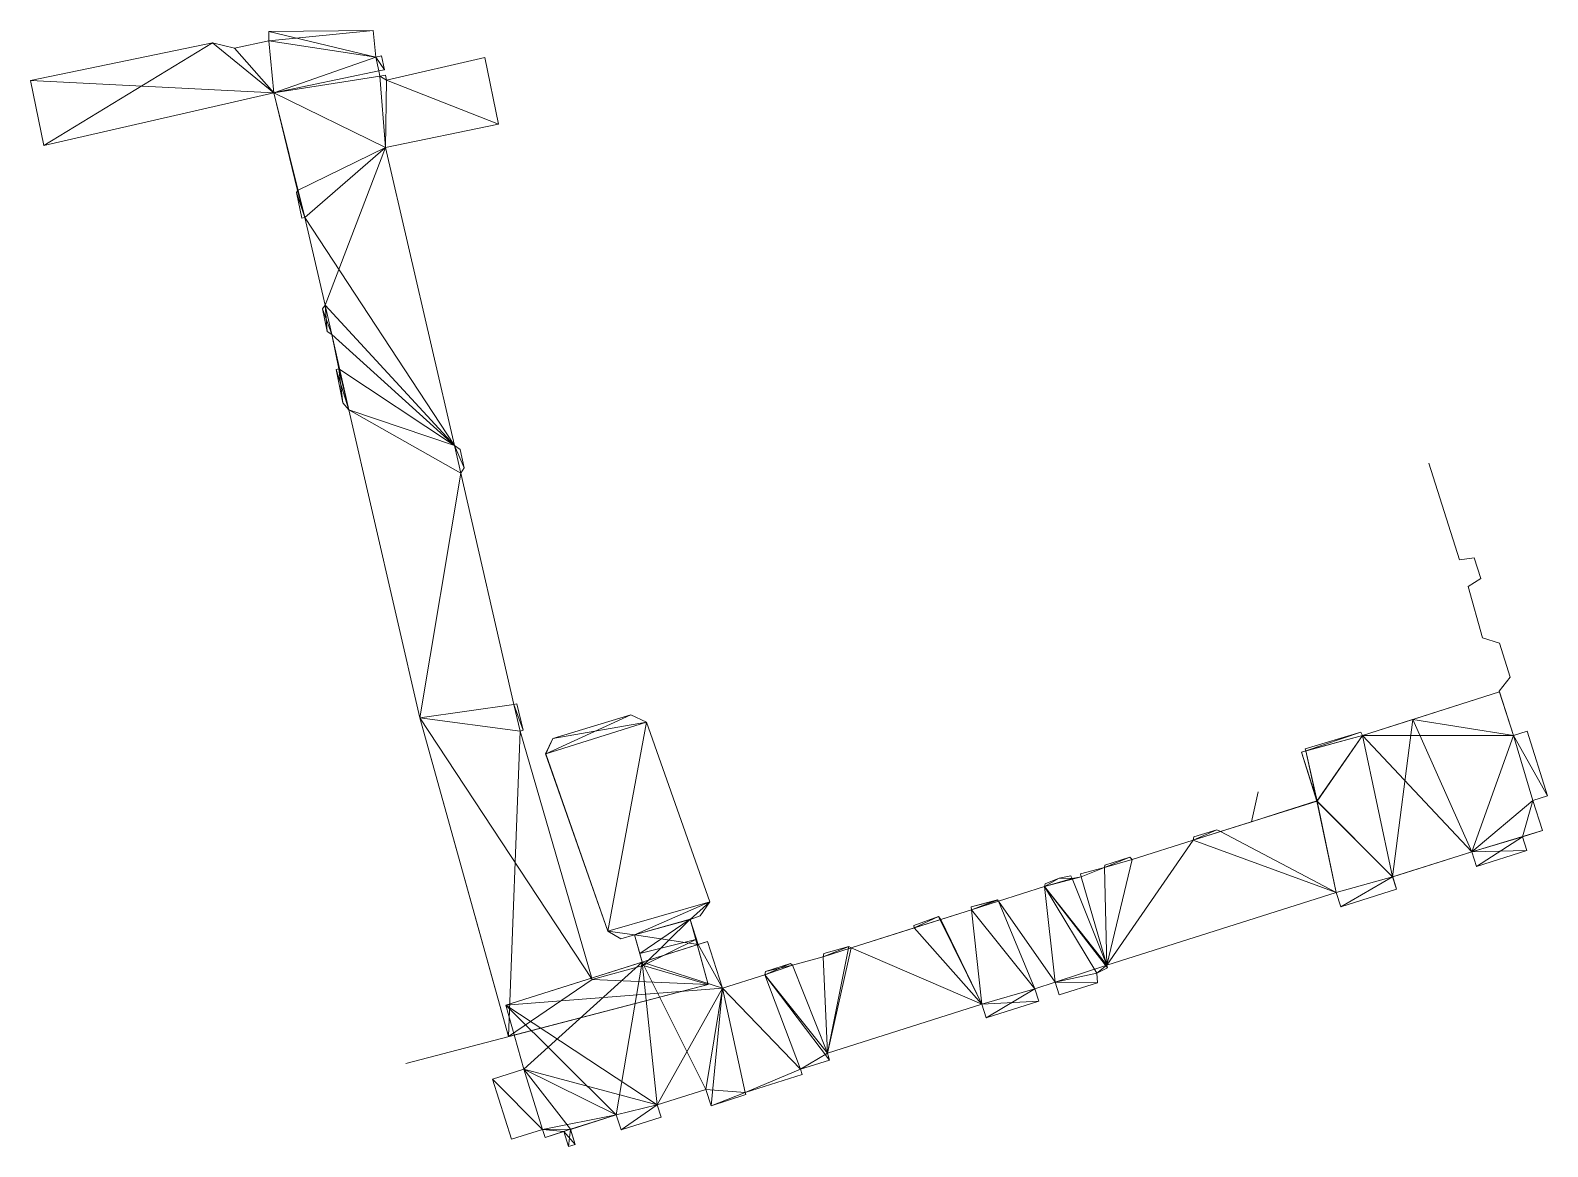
# Model space of a CAD drawing. Header units: millimetres. Extents: x -22837581 to 27604683, y -3494857 to 33598159.
import ezdxf

# ---------------------------------------------------------------- set-up
doc = ezdxf.new("R2010")
doc.units = ezdxf.units.MM
for name, color, linetype, lineweight in [('A-CLNG-SUSP', 2, 'Continuous', 9), ('A-FLOR-OTLN', 3, 'Continuous', 9), ('A-WALL', 170, 'Continuous', 9), ('dwg1_dwg', 251, 'Continuous', 9)]:
    doc.layers.add(name, color=color, linetype=linetype, lineweight=lineweight)

# ---------------------------------------------------------------- blocks, each defined once
blk = doc.blocks.new('dwg1_dwg-153267-_3D_')
at = {"layer": 'A-CLNG-SUSP', "color": 5, "lineweight": 18}
mesh = blk.add_polyface(dxfattribs=at)
corners = [(-16051890, 33011883, 6062044), (-16777695, 33184283, 6062044), (-14739435, 31517108, 6062044), (-14907974, 33247491, 6062044), (-11351700, 32708498, 6062044), (-11439531, 33598159, 6062044), (-14911449, 33559483, 6062044), (-22837581, 31936153, 6062044), (-22392127, 29773409, 6062044), (-11026620, 29707742, 6062044), (-13951919, 28271379, 6062044), (-13712740, 27378258, 6062044), (-11257066, 32249000, 6062044), (-11026620, 29707742, 6061987), (-13712740, 27378258, 6061987), (-13951919, 28271379, 6061987), (-14739435, 31517108, 6061987), (-22392127, 29773409, 6061987), (-22837581, 31936153, 6061987), (-16777695, 33184283, 6061987), (-16051890, 33011883, 6061987), (-14907974, 33247491, 6061987), (-11351700, 32708498, 6061987), (-11257066, 32249000, 6061987), (-11439531, 33598159, 6061987), (-14911449, 33559483, 6061987)]
mesh.append_faces([[corners[k] for k in face] for face in [(2, 17, 16), (15, 2, 16), (25, 5, 24), (0, 21, 20), (1, 20, 19), (7, 19, 18)]], dxfattribs={"vtx0": -1, "color": 5})
mesh.append_faces([[corners[k] for k in face] for face in [(17, 19, 16), (20, 16, 19)]], dxfattribs={"vtx0": -1, "vtx1": -1, "color": 5})
mesh.append_faces([[corners[k] for k in face] for face in [(3, 2, 4), (9, 10, 11), (12, 4, 2), (13, 14, 15), (16, 21, 22), (16, 22, 23)]], dxfattribs={"vtx0": -1, "vtx1": -1, "vtx2": -1, "color": 5})
mesh.append_faces([[corners[k] for k in face] for face in [(9, 2, 10), (13, 15, 16), (16, 20, 21), (22, 21, 25)]], dxfattribs={"vtx0": -1, "vtx2": -1, "color": 5})
mesh.append_faces([[corners[k] for k in face] for face in [(5, 6, 4), (24, 22, 25), (8, 7, 17), (3, 6, 21)]], dxfattribs={"vtx1": -1, "color": 5})
mesh.append_faces([[corners[k] for k in face] for face in [(0, 1, 2), (3, 0, 2), (6, 3, 4), (1, 7, 2)]], dxfattribs={"vtx1": -1, "vtx2": -1, "color": 5})
mesh.append_faces([[corners[k] for k in face] for face in [(7, 8, 2), (17, 18, 19), (7, 18, 17), (2, 8, 17), (15, 10, 2), (25, 6, 5), (6, 25, 21), (0, 3, 21), (1, 0, 20), (7, 1, 19)]], dxfattribs={"vtx2": -1, "color": 5})
mesh = blk.add_polyface(dxfattribs=at)
corners = [(-11257066, 32249000, 6062044), (-11065096, 32288540, 6062044), (-11351700, 32708498, 6062044), (-11159736, 32748036, 6062044), (-10993913, 31942935, 6062044), (-11028409, 32110418, 6062044), (-11220380, 32070880, 6062044), (-11026620, 29707742, 6062044), (-14739435, 31517108, 6062044), (-7274383, 30480574, 6062044), (-7730728, 32696208, 6062044), (-11220380, 32070880, 6061987), (-10993913, 31942935, 6061987), (-11026620, 29707742, 6061987), (-14739435, 31517108, 6061987), (-11028409, 32110418, 6061987), (-7730728, 32696208, 6061987), (-7274383, 30480574, 6061987), (-11257066, 32249000, 6061987), (-11065096, 32288540, 6061987), (-11351700, 32708498, 6061987), (-11159736, 32748036, 6061987), (-11439531, 33598159, 6062044), (-11439531, 33598159, 6061987)]
mesh.append_faces([[corners[k] for k in face] for face in [(12, 11, 15), (19, 20, 21), (9, 13, 17), (10, 17, 16), (12, 10, 16), (5, 12, 15), (6, 15, 11), (0, 11, 18), (3, 19, 21), (2, 21, 20), (22, 20, 23)]], dxfattribs={"vtx0": -1, "color": 5})
mesh.append_faces([[corners[k] for k in face] for face in [(9, 4, 7)]], dxfattribs={"vtx0": -1, "vtx1": -1, "color": 5})
mesh.append_faces([[corners[k] for k in face] for face in [(4, 6, 7), (6, 8, 7), (11, 12, 13), (11, 13, 14)]], dxfattribs={"vtx0": -1, "vtx1": -1, "vtx2": -1, "color": 5})
mesh.append_faces([[corners[k] for k in face] for face in [(12, 17, 13), (14, 18, 11)]], dxfattribs={"vtx0": -1, "vtx2": -1, "color": 5})
mesh.append_faces([[corners[k] for k in face] for face in [(3, 2, 1), (1, 0, 19)]], dxfattribs={"vtx1": -1, "color": 5})
mesh.append_faces([[corners[k] for k in face] for face in [(0, 1, 2), (6, 0, 8), (19, 18, 20)]], dxfattribs={"vtx1": -1, "vtx2": -1, "color": 5})
mesh.append_faces([[corners[k] for k in face] for face in [(4, 5, 6), (9, 10, 4), (12, 16, 17), (9, 7, 13), (10, 9, 17), (12, 4, 10), (5, 4, 12), (6, 5, 15), (0, 6, 11), (0, 18, 19), (3, 1, 19), (2, 3, 21), (22, 2, 20)]], dxfattribs={"vtx2": -1, "color": 5})
mesh = blk.add_polyface(dxfattribs=at)
corners = [(-13712740, 27378258, 6062044), (-13951919, 28271379, 6062044), (-13991513, 28211245, 6062044), (-13815583, 27357076, 6062044), (-13041363, 24469842, 6062044), (-8739385, 19799407, 6062044), (-11026620, 29707742, 6062044), (-13124951, 24342888, 6062044), (-12971018, 23595518, 6062044), (-12815970, 23493432, 6062044), (-12580771, 22351501, 6062044), (-12672915, 22332522, 6062044), (-12444941, 21225667, 6062044), (-13041363, 24469842, 6061987), (-12815970, 23493432, 6061987), (-12971018, 23595518, 6061987), (-13124951, 24342888, 6061987), (-8739385, 19799407, 6061987), (-11026620, 29707742, 6061987), (-13712740, 27378258, 6061987), (-13815583, 27357076, 6061987), (-13991513, 28211245, 6061987), (-13951919, 28271379, 6061987), (-12580771, 22351501, 6061987), (-12672915, 22332522, 6061987), (-12444941, 21225667, 6061987)]
mesh.append_faces([[corners[k] for k in face] for face in [(0, 2, 3), (13, 15, 16), (13, 0, 19), (11, 23, 24), (6, 17, 18)]], dxfattribs={"vtx0": -1, "color": 5})
mesh.append_faces([[corners[k] for k in face] for face in [(4, 6, 0), (17, 13, 18)]], dxfattribs={"vtx0": -1, "vtx1": -1, "color": 5})
mesh.append_faces([[corners[k] for k in face] for face in [(4, 9, 5), (17, 14, 13)]], dxfattribs={"vtx0": -1, "vtx1": -1, "vtx2": -1, "color": 5})
mesh.append_faces([[corners[k] for k in face] for face in [(0, 1, 2), (4, 5, 6), (4, 8, 9), (13, 14, 15), (19, 21, 22), (18, 13, 19)]], dxfattribs={"vtx0": -1, "vtx2": -1, "color": 5})
mesh.append_faces([[corners[k] for k in face] for face in [(2, 1, 21), (3, 2, 20), (0, 3, 19), (7, 4, 16), (8, 7, 15), (9, 8, 14), (10, 9, 23)]], dxfattribs={"vtx1": -1, "color": 5})
mesh.append_faces([[corners[k] for k in face] for face in [(4, 7, 8), (10, 11, 12), (19, 20, 21), (1, 22, 21), (2, 21, 20), (3, 20, 19), (13, 4, 0), (4, 13, 16), (7, 16, 15), (8, 15, 14), (9, 14, 23), (11, 10, 23), (11, 24, 25), (6, 5, 17)]], dxfattribs={"vtx2": -1, "color": 5})
mesh = blk.add_polyface(dxfattribs=at)
corners = [(-12815970, 23493432, 6062044), (-12580771, 22351501, 6062044), (-8739385, 19799407, 6062044), (-12444941, 21225667, 6062044), (-12248456, 20988480, 6062044), (-9893492, 10748809, 6062044), (-8529632, 18887373, 6062044), (-8417998, 19056921, 6062044), (-8544495, 19671087, 6062044), (-6450278, 10348886, 6062044), (-6661341, 11218778, 6062044), (-6761243, 11198202, 6062044), (-8529632, 18887373, 6061987), (-9893492, 10748809, 6061987), (-12248456, 20988480, 6061987), (-8739385, 19799407, 6061987), (-8417998, 19056921, 6061987), (-8544495, 19671087, 6061987), (-6761243, 11198202, 6061987), (-12580771, 22351501, 6061987), (-12815970, 23493432, 6061987), (-12444941, 21225667, 6061987), (-12672915, 22332522, 6061987), (-6450278, 10348886, 6061987), (-6661341, 11218778, 6061987), (-12672915, 22332522, 6062044)]
mesh.append_faces([[corners[k] for k in face] for face in [(23, 18, 24), (10, 23, 24), (11, 24, 18), (6, 18, 12), (7, 12, 16), (8, 16, 17), (2, 17, 15)]], dxfattribs={"vtx0": -1, "color": 5})
mesh.append_faces([[corners[k] for k in face] for face in [(6, 5, 11), (12, 15, 16), (18, 13, 12)]], dxfattribs={"vtx0": -1, "vtx1": -1, "color": 5})
mesh.append_faces([[corners[k] for k in face] for face in [(1, 4, 2), (4, 6, 2), (12, 14, 15), (15, 14, 19)]], dxfattribs={"vtx0": -1, "vtx1": -1, "vtx2": -1, "color": 5})
mesh.append_faces([[corners[k] for k in face] for face in [(1, 3, 4), (12, 13, 14), (15, 19, 20)]], dxfattribs={"vtx0": -1, "vtx2": -1, "color": 5})
mesh.append_faces([[corners[k] for k in face] for face in [(21, 22, 14), (3, 25, 21), (4, 3, 14), (5, 4, 13)]], dxfattribs={"vtx1": -1, "color": 5})
mesh.append_faces([[corners[k] for k in face] for face in [(0, 1, 2), (4, 5, 6), (6, 7, 2), (22, 19, 14)]], dxfattribs={"vtx1": -1, "vtx2": -1, "color": 5})
mesh.append_faces([[corners[k] for k in face] for face in [(7, 8, 2), (9, 10, 11), (15, 17, 16), (3, 21, 14), (4, 14, 13), (11, 10, 24), (6, 11, 18), (7, 6, 12), (8, 7, 16), (2, 8, 17)]], dxfattribs={"vtx2": -1, "color": 5})
mesh = blk.add_polyface(dxfattribs=at)
corners = [(21391978, 10272813, 1320044), (19545211, 9723010, 1320044), (19564539, 9662000, 1320044), (21446145, 10169107, 1320044), (19421544, 9616698, 1320044), (19936787, 7990364, 1320044), (20574105, 4947503, 1320044), (22452192, 5472223, 1320044), (25082487, 6305532, 1320044), (26465263, 10168403, 1320044), (20724812, 4471806, 1320044), (22582663, 5060396, 1320044), (21391978, 10272813, 1319987), (21446145, 10169107, 1319987), (19564539, 9662000, 1319987), (19545211, 9723010, 1319987), (19936787, 7990364, 1319987), (19421544, 9616698, 1319987), (22452192, 5472223, 1319987), (25082487, 6305532, 1319987), (20724812, 4471806, 1319987), (20574105, 4947503, 1319987), (22582663, 5060396, 1319987), (26007243, 11614117, 1320044)]
mesh.append_faces([[corners[k] for k in face] for face in [(12, 14, 15), (20, 18, 22), (15, 0, 12), (5, 17, 16), (10, 21, 20), (11, 20, 22), (8, 18, 19), (12, 3, 13)]], dxfattribs={"vtx0": -1, "color": 5})
mesh.append_faces([[corners[k] for k in face] for face in [(0, 2, 3), (10, 7, 6), (18, 13, 19)]], dxfattribs={"vtx0": -1, "vtx1": -1, "color": 5})
mesh.append_faces([[corners[k] for k in face] for face in [(5, 6, 7), (3, 8, 9), (3, 5, 7), (16, 14, 13), (18, 16, 13), (16, 18, 21)]], dxfattribs={"vtx0": -1, "vtx1": -1, "vtx2": -1, "color": 5})
mesh.append_faces([[corners[k] for k in face] for face in [(3, 7, 8)]], dxfattribs={"vtx0": -1, "vtx2": -1, "color": 5})
mesh.append_faces([[corners[k] for k in face] for face in [(2, 1, 14), (7, 11, 18), (3, 23, 13)]], dxfattribs={"vtx1": -1, "color": 5})
mesh.append_faces([[corners[k] for k in face] for face in [(2, 4, 3), (4, 5, 3), (12, 13, 14), (20, 21, 18)]], dxfattribs={"vtx1": -1, "vtx2": -1, "color": 5})
mesh.append_faces([[corners[k] for k in face] for face in [(0, 1, 2), (10, 11, 7), (16, 17, 14), (15, 1, 0), (1, 15, 14), (5, 4, 17), (10, 6, 21), (11, 10, 20), (11, 22, 18), (8, 7, 18), (12, 0, 3)]], dxfattribs={"vtx2": -1, "color": 5})
mesh = blk.add_polyface(dxfattribs=at)
corners = [(27604507, 8165063, 1320044), (26923801, 10313674, 1320044), (26465263, 10168403, 1320044), (27111650, 8008920, 1320044), (21446145, 10169107, 1320044), (26007243, 11614117, 1320044), (25082487, 6305532, 1320044), (26771991, 6803024, 1320044), (26915450, 6350206, 1320044), (25236818, 5818394, 1320044), (27427864, 7010813, 1320044), (21446145, 10169107, 1319987), (26007243, 11614117, 1319987), (26465263, 10168403, 1319987), (25082487, 6305532, 1319987), (26923801, 10313674, 1319987), (27604507, 8165063, 1319987), (27111650, 8008920, 1319987), (26771991, 6803024, 1319987), (25236818, 5818394, 1319987), (27427864, 7010813, 1319987), (26915450, 6350206, 1319987)]
mesh.append_faces([[corners[k] for k in face] for face in [(4, 2, 5), (3, 7, 10), (9, 14, 19), (8, 19, 21), (10, 18, 20), (3, 20, 17), (0, 17, 16), (1, 16, 15), (12, 2, 13)]], dxfattribs={"vtx0": -1, "color": 5})
mesh.append_faces([[corners[k] for k in face] for face in [(0, 2, 3), (7, 6, 8)]], dxfattribs={"vtx0": -1, "vtx1": -1, "color": 5})
mesh.append_faces([[corners[k] for k in face] for face in [(6, 7, 3), (6, 3, 2), (11, 13, 14), (18, 14, 17), (13, 17, 14)]], dxfattribs={"vtx0": -1, "vtx1": -1, "vtx2": -1, "color": 5})
mesh.append_faces([[corners[k] for k in face] for face in [(13, 16, 17), (18, 19, 14)]], dxfattribs={"vtx0": -1, "vtx2": -1, "color": 5})
mesh.append_faces([[corners[k] for k in face] for face in [(7, 8, 18), (2, 1, 13)]], dxfattribs={"vtx1": -1, "color": 5})
mesh.append_faces([[corners[k] for k in face] for face in [(0, 1, 2), (6, 9, 8), (11, 12, 13), (13, 15, 16), (17, 20, 18), (18, 21, 19), (9, 6, 14), (8, 9, 19), (8, 21, 18), (10, 7, 18), (3, 10, 20), (0, 3, 17), (1, 0, 16), (1, 15, 13), (12, 5, 2), (5, 12, 11)]], dxfattribs={"vtx2": -1, "color": 5})
mesh = blk.add_polyface(dxfattribs=at)
corners = [(-2749146, 3539202, 884044), (-2749146, 3539202, 883987), (-2497521, 2636695, 883987), (-6550291, 10313778, 6062044), (-9893492, 10748809, 6062044), (-4162782, 2056134, 6062044), (-6941685, 161530, 6062044), (-6450278, 10348886, 6062044), (-6761243, 11198202, 6062044), (-6550291, 10313778, 6061987), (-6941685, 161530, 6061987), (-9893492, 10748809, 6061987), (-6761243, 11198202, 6061987), (-6450278, 10348886, 6061987), (-4162782, 2056134, 6061987), (-6661341, 11218778, 6062044), (-2750643, 3544048, 5576044), (-2750643, 3544048, 5575987), (-2577919, 2924537, 5575987), (-3636157, 3660431, 7222044), (-2350346, 10615314, 7222044), (-5705915, 9556652, 7222044), (-2870516, 10857874, 7222044), (-5469696, 10063224, 7222044), (-3205790, 3411959, 7222044), (-2749232, 3539250, 7222044), (-3636157, 3660431, 7221987), (-5705915, 9556652, 7221987), (-2350346, 10615314, 7221987), (-2749232, 3539250, 7221987), (-3205790, 3411959, 7221987), (-5469696, 10063224, 7221987), (-2870516, 10857874, 7221987)]
mesh.append_faces([[corners[k] for k in face] for face in [(6, 11, 10), (3, 14, 9), (21, 22, 23), (23, 32, 31), (19, 27, 26), (22, 28, 32)]], dxfattribs={"vtx0": -1, "color": 5})
mesh.append_faces([[corners[k] for k in face] for face in [(3, 4, 5), (7, 8, 3), (14, 10, 9), (19, 20, 21)]], dxfattribs={"vtx0": -1, "vtx1": -1, "color": 5})
mesh.append_faces([[corners[k] for k in face] for face in [(8, 4, 3), (9, 11, 12)]], dxfattribs={"vtx0": -1, "vtx1": -1, "vtx2": -1, "color": 5})
mesh.append_faces([[corners[k] for k in face] for face in [(9, 10, 11), (21, 20, 22), (27, 32, 28)]], dxfattribs={"vtx0": -1, "vtx2": -1, "color": 5})
mesh.append_faces([[corners[k] for k in face] for face in [(7, 3, 13), (21, 23, 27), (24, 19, 30), (25, 24, 29)]], dxfattribs={"vtx1": -1, "color": 5})
mesh.append_faces([[corners[k] for k in face] for face in [(4, 6, 5), (13, 9, 12), (26, 27, 28)]], dxfattribs={"vtx1": -1, "vtx2": -1, "color": 5})
mesh.append_faces([[corners[k] for k in face] for face in [(0, 1, 2), (6, 4, 11), (3, 5, 14), (3, 9, 13), (15, 7, 13), (16, 17, 18), (19, 24, 25), (29, 30, 26), (27, 31, 32), (23, 22, 32), (23, 31, 27), (19, 21, 27), (19, 26, 30), (24, 30, 29)]], dxfattribs={"vtx2": -1, "color": 5})
mesh = blk.add_polyface(dxfattribs=at)
corners = [(-2749146, 3539202, 884044), (-2497521, 2636695, 884044), (-639358, 3225384, 884044), (-901942, 4054215, 884044), (-2749146, 3539202, 883987), (-901942, 4054215, 883987), (-639358, 3225384, 883987), (-2497521, 2636695, 883987), (-2467576, 2528770, 6062044), (-715577, 3385777, 6062044), (-2577956, 2924672, 6062044), (-715577, 3385777, 6061987), (-2467576, 2528770, 6061987), (-2577956, 2924672, 6061987), (-903438, 4059061, 5576044), (-2750643, 3544048, 5576044), (-2577919, 2924537, 5576044), (-715675, 3385608, 5576044), (-903438, 4059061, 5575987), (-715675, 3385608, 5575987), (-2577919, 2924537, 5575987), (-2750643, 3544048, 5575987), (-3636157, 3660431, 7222044), (-252769, 4639844, 7222044), (-2350346, 10615314, 7222044), (-902030, 4054263, 7222044), (-2749232, 3539250, 7222044), (-3636157, 3660431, 7221987), (-2350346, 10615314, 7221987), (-252769, 4639844, 7221987), (-2749232, 3539250, 7221987), (-902030, 4054263, 7221987), (-570867, 4170512, 7222044), (-2870516, 10857874, 7222044)]
mesh.append_faces([[corners[k] for k in face] for face in [(0, 2, 3), (4, 6, 7), (2, 7, 6), (3, 6, 5), (0, 5, 4), (8, 9, 10), (11, 12, 13), (10, 11, 13), (14, 16, 17), (18, 20, 21), (17, 20, 19), (14, 19, 18), (15, 18, 21), (25, 30, 31), (24, 29, 28)]], dxfattribs={"vtx0": -1, "color": 5})
mesh.append_faces([[corners[k] for k in face] for face in [(25, 23, 26)]], dxfattribs={"vtx0": -1, "vtx1": -1, "color": 5})
mesh.append_faces([[corners[k] for k in face] for face in [(22, 26, 23), (30, 27, 29)]], dxfattribs={"vtx0": -1, "vtx1": -1, "vtx2": -1, "color": 5})
mesh.append_faces([[corners[k] for k in face] for face in [(22, 23, 24), (27, 28, 29), (29, 31, 30)]], dxfattribs={"vtx0": -1, "vtx2": -1, "color": 5})
mesh.append_faces([[corners[k] for k in face] for face in [(1, 0, 7), (16, 15, 20)]], dxfattribs={"vtx1": -1, "color": 5})
mesh.append_faces([[corners[k] for k in face] for face in [(0, 1, 2), (4, 5, 6), (0, 3, 5), (10, 9, 11), (14, 15, 16), (18, 19, 20), (17, 16, 20), (14, 17, 19), (15, 14, 18), (25, 26, 30), (32, 25, 31), (24, 23, 29), (33, 24, 28)]], dxfattribs={"vtx2": -1, "color": 5})
mesh = blk.add_polyface(dxfattribs=at)
corners = [(19936787, 7990364, 1320044), (16723110, 6972232, 1320044), (20574105, 4947503, 1320044), (16601502, 7035324, 1320044), (15846553, 6796147, 1320044), (15822493, 6686905, 1320044), (13709306, 6119041, 1320044), (12888589, 5859028, 1320044), (12870736, 5777969, 1320044), (13791882, 6043583, 1320044), (12069426, 5569559, 1320044), (12101140, 5469457, 1320044), (12870736, 5777969, 1319987), (12888589, 5859028, 1319987), (13709306, 6119041, 1319987), (13791882, 6043583, 1319987), (12101140, 5469457, 1319987), (12069426, 5569559, 1319987), (15822493, 6686905, 1319987), (15846553, 6796147, 1319987), (16601502, 7035324, 1319987), (16723110, 6972232, 1319987), (20574105, 4947503, 1319987), (19936787, 7990364, 1319987), (19421544, 9616698, 1320044), (19564539, 9662000, 1320044), (19421544, 9616698, 1319987), (19564539, 9662000, 1319987)]
mesh.append_faces([[corners[k] for k in face] for face in [(18, 4, 19), (15, 5, 18), (14, 9, 15), (12, 7, 13)]], dxfattribs={"vtx0": -1, "color": 5})
mesh.append_faces([[corners[k] for k in face] for face in [(3, 5, 1), (6, 8, 9)]], dxfattribs={"vtx0": -1, "vtx1": -1, "color": 5})
mesh.append_faces([[corners[k] for k in face] for face in [(1, 5, 2), (22, 18, 21)]], dxfattribs={"vtx0": -1, "vtx1": -1, "vtx2": -1, "color": 5})
mesh.append_faces([[corners[k] for k in face] for face in [(12, 14, 15), (18, 20, 21), (22, 21, 23)]], dxfattribs={"vtx0": -1, "vtx2": -1, "color": 5})
mesh.append_faces([[corners[k] for k in face] for face in [(24, 25, 26), (1, 0, 21), (3, 1, 20), (4, 3, 19), (7, 6, 13), (10, 8, 17), (11, 10, 16)]], dxfattribs={"vtx1": -1, "color": 5})
mesh.append_faces([[corners[k] for k in face] for face in [(0, 1, 2)]], dxfattribs={"vtx1": -1, "vtx2": -1, "color": 5})
mesh.append_faces([[corners[k] for k in face] for face in [(3, 4, 5), (6, 7, 8), (8, 10, 11), (12, 13, 14), (16, 17, 12), (18, 19, 20), (25, 27, 26), (0, 23, 21), (1, 21, 20), (3, 20, 19), (18, 5, 4), (15, 9, 5), (14, 6, 9), (6, 14, 13), (12, 8, 7), (8, 12, 17), (10, 17, 16)]], dxfattribs={"vtx2": -1, "color": 5})
mesh = blk.add_polyface(dxfattribs=at)
corners = [(13791882, 6043583, 1320044), (12870736, 5777969, 1320044), (12946599, 2531017, 1320044), (20574105, 4947503, 1320044), (15822493, 6686905, 1320044), (11365336, 5426456, 1320044), (11800942, 5412836, 1320044), (11755400, 5500027, 1320044), (12101140, 5469457, 1320044), (10881339, 5147662, 1320044), (12971972, 2450929, 1320044), (12621867, 2268062, 1320044), (12636084, 1952391, 1320044), (11237329, 1970802, 1320044), (11370216, 1551349, 1320044), (11755400, 5500027, 1319987), (11800942, 5412836, 1319987), (11365336, 5426456, 1319987), (12946599, 2531017, 1319987), (13791882, 6043583, 1319987), (15822493, 6686905, 1319987), (20574105, 4947503, 1319987), (12870736, 5777969, 1319987), (12101140, 5469457, 1319987), (12621867, 2268062, 1319987), (11237329, 1970802, 1319987), (10881339, 5147662, 1319987), (12636084, 1952391, 1319987), (11370216, 1551349, 1319987), (12971972, 2450929, 1319987)]
mesh.append_faces([[corners[k] for k in face] for face in [(5, 6, 7), (12, 13, 14), (12, 28, 27), (11, 27, 24), (10, 24, 29), (3, 18, 21)]], dxfattribs={"vtx0": -1, "color": 5})
mesh.append_faces([[corners[k] for k in face] for face in [(2, 9, 10), (18, 20, 21), (27, 25, 24)]], dxfattribs={"vtx0": -1, "vtx1": -1, "color": 5})
mesh.append_faces([[corners[k] for k in face] for face in [(0, 1, 2), (1, 8, 2), (9, 2, 8), (22, 19, 18), (23, 22, 18), (24, 25, 18), (25, 26, 18), (23, 18, 26)]], dxfattribs={"vtx0": -1, "vtx1": -1, "vtx2": -1, "color": 5})
mesh.append_faces([[corners[k] for k in face] for face in [(2, 4, 0), (9, 11, 10), (18, 19, 20)]], dxfattribs={"vtx0": -1, "vtx2": -1, "color": 5})
mesh.append_faces([[corners[k] for k in face] for face in [(15, 16, 17), (6, 8, 16), (7, 6, 15), (2, 10, 18)]], dxfattribs={"vtx1": -1, "color": 5})
mesh.append_faces([[corners[k] for k in face] for face in [(2, 3, 4), (12, 11, 13)]], dxfattribs={"vtx1": -1, "vtx2": -1, "color": 5})
mesh.append_faces([[corners[k] for k in face] for face in [(27, 28, 25), (18, 29, 24), (8, 23, 16), (6, 16, 15), (12, 14, 28), (11, 12, 27), (10, 11, 24), (10, 29, 18), (3, 2, 18)]], dxfattribs={"vtx2": -1, "color": 5})
mesh = blk.add_polyface(dxfattribs=at)
corners = [(11365336, 5426456, 1320044), (10902419, 5243371, 1320044), (10881339, 5147662, 1320044), (11800942, 5412836, 1320044), (12101140, 5469457, 1320044), (11237329, 1970802, 1320044), (12621867, 2268062, 1320044), (9351211, 4662899, 1320044), (10551771, 1753609, 1320044), (8448219, 4376820, 1320044), (8799256, 1236477, 1320044), (10684659, 1334156, 1320044), (8943109, 782412, 1320044), (8799256, 1236477, 1319987), (8448219, 4376820, 1319987), (10551771, 1753609, 1319987), (8943109, 782412, 1319987), (9351211, 4662899, 1319987), (11237329, 1970802, 1319987), (10881339, 5147662, 1319987), (10902419, 5243371, 1319987), (11365336, 5426456, 1319987), (11800942, 5412836, 1319987), (12101140, 5469457, 1319987), (10684659, 1334156, 1319987), (11755400, 5500027, 1320044), (11755400, 5500027, 1319987), (9309870, 4700677, 1320044), (9309870, 4700677, 1319987), (11370216, 1551349, 1320044), (11370216, 1551349, 1319987)]
mesh.append_faces([[corners[k] for k in face] for face in [(11, 16, 24), (5, 15, 18), (29, 18, 30)]], dxfattribs={"vtx0": -1, "color": 5})
mesh.append_faces([[corners[k] for k in face] for face in [(3, 2, 4), (8, 10, 11), (13, 15, 16), (15, 17, 18)]], dxfattribs={"vtx0": -1, "vtx1": -1, "color": 5})
mesh.append_faces([[corners[k] for k in face] for face in [(0, 2, 3), (5, 6, 2), (8, 7, 9), (13, 14, 15), (15, 14, 17), (19, 21, 22)]], dxfattribs={"vtx0": -1, "vtx1": -1, "vtx2": -1, "color": 5})
mesh.append_faces([[corners[k] for k in face] for face in [(5, 2, 7), (7, 8, 5), (18, 17, 19)]], dxfattribs={"vtx0": -1, "vtx2": -1, "color": 5})
mesh.append_faces([[corners[k] for k in face] for face in [(0, 25, 21), (1, 0, 20), (2, 1, 19), (7, 2, 17), (27, 7, 28), (8, 11, 15)]], dxfattribs={"vtx1": -1, "color": 5})
mesh.append_faces([[corners[k] for k in face] for face in [(22, 23, 19)]], dxfattribs={"vtx1": -1, "vtx2": -1, "color": 5})
mesh.append_faces([[corners[k] for k in face] for face in [(0, 1, 2), (10, 12, 11), (19, 20, 21), (15, 24, 16), (25, 26, 21), (0, 21, 20), (1, 20, 19), (2, 19, 17), (7, 17, 28), (11, 12, 16), (11, 24, 15), (5, 8, 15), (29, 5, 18)]], dxfattribs={"vtx2": -1, "color": 5})
mesh = blk.add_polyface(dxfattribs=at)
corners = [(-901942, 4054215, 884044), (-639358, 3225384, 884044), (-639358, 3225384, 883987), (4453827, 3111348, 1320044), (4371275, 3154178, 1320044), (3660823, -391441, 1320044), (3514290, 2813689, 1320044), (2498934, 2530601, 1320044), (2433973, 2589963, 1320044), (1605630, 2327534, 1320044), (1580249, 2212296, 1320044), (3538121, 2921888, 1320044), (1605630, 2327534, 1319987), (2433973, 2589963, 1319987), (1580249, 2212296, 1319987), (2498934, 2530601, 1319987), (3660823, -391441, 1319987), (3514290, 2813689, 1319987), (4371275, 3154178, 1319987), (4453827, 3111348, 1319987), (3538121, 2921888, 1319987), (173070, 1766484, 1320044), (173070, 1766484, 1319987), (-321031, 3326087, 1320044), (-321031, 3326087, 1319987), (-715577, 3385777, 6062044), (-300339, 1896440, 6062044), (-300339, 1896440, 6061987), (-715577, 3385777, 6061987), (-902030, 4054263, 7222044), (-570867, 4170512, 7222044), (-252769, 4639844, 7222044), (-252769, 4639844, 7221987), (-570867, 4170512, 7221987), (-902030, 4054263, 7221987)]
mesh.append_faces([[corners[k] for k in face] for face in [(18, 17, 20), (17, 11, 20), (15, 6, 17), (8, 15, 13), (21, 14, 22), (23, 22, 24), (25, 27, 28), (30, 34, 33), (31, 33, 32)]], dxfattribs={"vtx0": -1, "color": 5})
mesh.append_faces([[corners[k] for k in face] for face in [(4, 6, 5), (19, 16, 17)]], dxfattribs={"vtx0": -1, "vtx1": -1, "vtx2": -1, "color": 5})
mesh.append_faces([[corners[k] for k in face] for face in [(7, 9, 10), (16, 15, 17)]], dxfattribs={"vtx0": -1, "vtx2": -1, "color": 5})
mesh.append_faces([[corners[k] for k in face] for face in [(11, 6, 4), (12, 13, 14), (4, 3, 18), (11, 4, 20), (9, 8, 12), (10, 9, 14)]], dxfattribs={"vtx1": -1, "color": 5})
mesh.append_faces([[corners[k] for k in face] for face in [(3, 4, 5), (13, 15, 14), (18, 19, 17)]], dxfattribs={"vtx1": -1, "vtx2": -1, "color": 5})
mesh.append_faces([[corners[k] for k in face] for face in [(0, 1, 2), (7, 8, 9), (4, 18, 20), (17, 6, 11), (15, 7, 6), (8, 7, 15), (8, 13, 12), (9, 12, 14), (21, 10, 14), (23, 21, 22), (25, 26, 27), (29, 30, 31), (32, 33, 34), (31, 30, 33)]], dxfattribs={"vtx2": -1, "color": 5})
mesh = blk.add_polyface(dxfattribs=at)
corners = [(8448219, 4376820, 1320044), (9351211, 4662899, 1320044), (9309870, 4700677, 1320044), (8443779, 4475419, 1320044), (7355405, 4155787, 1320044), (6538208, 3848967, 1320044), (6541638, 3772792, 1320044), (7432855, 4055140, 1320044), (8799256, 1236477, 1320044), (10551771, 1753609, 1320044), (4453827, 3111348, 1320044), (3660823, -391441, 1320044), (6541638, 3772792, 1319987), (6538208, 3848967, 1319987), (7355405, 4155787, 1319987), (7432855, 4055140, 1319987), (8448219, 4376820, 1319987), (8443779, 4475419, 1319987), (9309870, 4700677, 1319987), (9351211, 4662899, 1319987), (8799256, 1236477, 1319987), (4453827, 3111348, 1319987), (3660823, -391441, 1319987), (4371275, 3154178, 1319987), (8943109, 782412, 1320044), (8943109, 782412, 1319987)]
mesh.append_faces([[corners[k] for k in face] for face in [(0, 2, 3), (8, 22, 20), (24, 20, 25)]], dxfattribs={"vtx0": -1, "color": 5})
mesh.append_faces([[corners[k] for k in face] for face in [(4, 6, 7), (8, 10, 11)]], dxfattribs={"vtx0": -1, "vtx1": -1, "color": 5})
mesh.append_faces([[corners[k] for k in face] for face in [(8, 7, 6), (9, 0, 8), (16, 20, 12)]], dxfattribs={"vtx0": -1, "vtx1": -1, "vtx2": -1, "color": 5})
mesh.append_faces([[corners[k] for k in face] for face in [(0, 1, 2), (8, 0, 7), (8, 6, 10), (12, 14, 15), (16, 18, 19), (21, 20, 22)]], dxfattribs={"vtx0": -1, "vtx2": -1, "color": 5})
mesh.append_faces([[corners[k] for k in face] for face in [(3, 2, 17), (0, 3, 16), (7, 0, 15), (4, 7, 14), (5, 4, 13), (6, 5, 12), (10, 6, 21)]], dxfattribs={"vtx1": -1, "color": 5})
mesh.append_faces([[corners[k] for k in face] for face in [(15, 16, 12), (21, 12, 20)]], dxfattribs={"vtx1": -1, "vtx2": -1, "color": 5})
mesh.append_faces([[corners[k] for k in face] for face in [(4, 5, 6), (12, 13, 14), (16, 17, 18), (2, 18, 17), (3, 17, 16), (0, 16, 15), (7, 15, 14), (4, 14, 13), (5, 13, 12), (6, 12, 21), (10, 21, 23), (8, 11, 22), (24, 8, 20)]], dxfattribs={"vtx2": -1, "color": 5})
mesh = blk.add_polyface(dxfattribs=at)
corners = [(-639358, 3225384, 884044), (-2497521, 2636695, 884044), (-2497521, 2636695, 883987), (173070, 1766484, 1320044), (-321031, 3326087, 1320044), (-7027382, 1201433, 1320044), (-1999054, -2107983, 1320044), (-3198305, -2941082, 1320044), (-1868582, -2519810, 1320044), (-3358375, -2435832, 1320044), (-7027382, 1201433, 1319987), (-321031, 3326087, 1319987), (173070, 1766484, 1319987), (-1999054, -2107983, 1319987), (-3358375, -2435832, 1319987), (-6436004, -919670, 1319987), (-1868582, -2519810, 1319987), (-3198305, -2941082, 1319987), (-4725629, -3424957, 1320044), (-4725629, -3424957, 1319987), (-4885699, -2919707, 1319987), (-4885699, -2919707, 1320044), (-379260, -1594813, 1320044), (-379260, -1594813, 1319987), (-2467576, 2528770, 6062044), (-300339, 1896440, 6062044), (-715577, 3385777, 6062044), (-4162782, 2056134, 6062044), (-6941685, 161530, 6062044), (-715577, 3385777, 6061987), (-300339, 1896440, 6061987), (-2467576, 2528770, 6061987), (-4162782, 2056134, 6061987), (-6941685, 161530, 6061987), (-2577956, 2924672, 6062044), (-2577956, 2924672, 6061987)]
mesh.append_faces([[corners[k] for k in face] for face in [(5, 11, 10), (7, 14, 17), (22, 13, 23), (25, 33, 30), (27, 31, 32)]], dxfattribs={"vtx0": -1, "color": 5})
mesh.append_faces([[corners[k] for k in face] for face in [(7, 6, 9), (25, 27, 28)]], dxfattribs={"vtx0": -1, "vtx1": -1, "color": 5})
mesh.append_faces([[corners[k] for k in face] for face in [(3, 5, 6), (5, 9, 6), (10, 12, 13), (14, 15, 13)]], dxfattribs={"vtx0": -1, "vtx1": -1, "vtx2": -1, "color": 5})
mesh.append_faces([[corners[k] for k in face] for face in [(13, 17, 14), (24, 25, 26), (25, 24, 27), (32, 30, 33)]], dxfattribs={"vtx0": -1, "vtx2": -1, "color": 5})
mesh.append_faces([[corners[k] for k in face] for face in [(9, 21, 14), (8, 7, 16), (6, 8, 13), (24, 34, 31)]], dxfattribs={"vtx1": -1, "color": 5})
mesh.append_faces([[corners[k] for k in face] for face in [(29, 30, 31), (32, 31, 30)]], dxfattribs={"vtx1": -1, "vtx2": -1, "color": 5})
mesh.append_faces([[corners[k] for k in face] for face in [(0, 1, 2), (3, 4, 5), (7, 8, 6), (10, 11, 12), (13, 16, 17), (5, 4, 11), (18, 19, 20), (21, 20, 14), (7, 9, 14), (7, 17, 16), (8, 16, 13), (22, 6, 13), (25, 28, 33), (34, 35, 31), (27, 24, 31)]], dxfattribs={"vtx2": -1, "color": 5})
mesh = blk.add_polyface(dxfattribs=at)
corners = [(3660823, -391441, 1320044), (3514290, 2813689, 1320044), (2498934, 2530601, 1320044), (1580249, 2212296, 1320044), (2768613, -922714, 1320044), (173070, 1766484, 1320044), (930624, -1696975, 1320044), (3732401, -617374, 1320044), (-379260, -1594813, 1320044), (-208318, -2134382, 1320044), (2823882, -1097168, 1320044), (952671, -1766566, 1320044), (-1999054, -2107983, 1320044), (173070, 1766484, 1319987), (1580249, 2212296, 1319987), (2768613, -922714, 1319987), (930624, -1696975, 1319987), (3660823, -391441, 1319987), (2498934, 2530601, 1319987), (-379260, -1594813, 1319987), (-208318, -2134382, 1319987), (-1999054, -2107983, 1319987), (3732401, -617374, 1319987), (952671, -1766566, 1319987), (2823882, -1097168, 1319987)]
mesh.append_faces([[corners[k] for k in face] for face in [(20, 16, 23), (16, 15, 24), (9, 19, 20), (11, 20, 23), (10, 16, 24), (7, 15, 22)]], dxfattribs={"vtx0": -1, "color": 5})
mesh.append_faces([[corners[k] for k in face] for face in [(8, 5, 12), (19, 13, 20)]], dxfattribs={"vtx0": -1, "vtx1": -1, "color": 5})
mesh.append_faces([[corners[k] for k in face] for face in [(0, 2, 3), (4, 5, 6), (4, 0, 3), (6, 5, 8), (13, 15, 16), (17, 14, 18), (13, 16, 20)]], dxfattribs={"vtx0": -1, "vtx1": -1, "vtx2": -1, "color": 5})
mesh.append_faces([[corners[k] for k in face] for face in [(0, 1, 2), (4, 3, 5), (6, 8, 9), (13, 19, 21)]], dxfattribs={"vtx0": -1, "vtx2": -1, "color": 5})
mesh.append_faces([[corners[k] for k in face] for face in [(10, 4, 6), (11, 6, 9), (6, 11, 16), (4, 10, 15), (0, 7, 17)]], dxfattribs={"vtx1": -1, "color": 5})
mesh.append_faces([[corners[k] for k in face] for face in [(13, 14, 15), (17, 22, 14), (22, 15, 14)]], dxfattribs={"vtx1": -1, "vtx2": -1, "color": 5})
mesh.append_faces([[corners[k] for k in face] for face in [(4, 7, 0), (9, 8, 19), (11, 9, 20), (11, 23, 16), (10, 6, 16), (10, 24, 15), (7, 4, 15), (7, 22, 17)]], dxfattribs={"vtx2": -1, "color": 5})
mesh = blk.add_polyface(dxfattribs=at)
corners = [(-5810084, -2925142, 1320044), (-6436004, -919670, 1320044), (-7472241, -1247962, 1320044), (-6837744, -3250717, 1320044), (-3358375, -2435832, 1320044), (-7027382, 1201433, 1320044), (-4885699, -2919707, 1320044), (-5727331, -3186346, 1320044), (-5105778, -2989431, 1320044), (-4725629, -3424957, 1320044), (-4945709, -3494681, 1320044), (-7472241, -1247962, 1319987), (-6436004, -919670, 1319987), (-5810084, -2925142, 1319987), (-6837744, -3250717, 1319987), (-7027382, 1201433, 1319987), (-1999054, -2107983, 1319987), (-4885699, -2919707, 1319987), (-5105778, -2989431, 1319987), (-4945709, -3494681, 1319987), (-4725629, -3424957, 1319987), (-5727331, -3186346, 1319987), (-3358375, -2435832, 1319987)]
mesh.append_faces([[corners[k] for k in face] for face in [(0, 2, 3), (9, 8, 10), (11, 13, 14), (1, 15, 12), (2, 12, 11), (3, 11, 14), (7, 13, 21), (10, 18, 19)]], dxfattribs={"vtx0": -1, "color": 5})
mesh.append_faces([[corners[k] for k in face] for face in [(4, 1, 6), (18, 17, 19)]], dxfattribs={"vtx0": -1, "vtx1": -1, "color": 5})
mesh.append_faces([[corners[k] for k in face] for face in [(0, 8, 6), (0, 6, 1), (17, 18, 13), (17, 13, 12)]], dxfattribs={"vtx0": -1, "vtx1": -1, "vtx2": -1, "color": 5})
mesh.append_faces([[corners[k] for k in face] for face in [(0, 1, 2), (4, 5, 1), (12, 22, 17)]], dxfattribs={"vtx0": -1, "vtx2": -1, "color": 5})
mesh.append_faces([[corners[k] for k in face] for face in [(21, 13, 18), (0, 3, 13), (8, 7, 18), (9, 10, 20), (6, 9, 17)]], dxfattribs={"vtx1": -1, "color": 5})
mesh.append_faces([[corners[k] for k in face] for face in [(9, 6, 8), (11, 12, 13), (12, 15, 16)]], dxfattribs={"vtx1": -1, "vtx2": -1, "color": 5})
mesh.append_faces([[corners[k] for k in face] for face in [(0, 7, 8), (17, 20, 19), (1, 5, 15), (2, 1, 12), (3, 2, 11), (3, 14, 13), (7, 0, 13), (7, 21, 18), (10, 8, 18), (10, 19, 20)]], dxfattribs={"vtx2": -1, "color": 5})
at = {"layer": 'A-FLOR-OTLN', "color": 6, "lineweight": 18}
mesh = blk.add_polyface(dxfattribs=at)
corners = [(-22392127, 29773409, 3209237), (-22837581, 31936153, 3209237), (-16777695, 33184283, 3209237), (-14739435, 31517108, 3209237), (-16051890, 33011883, 3209237), (-14907974, 33247491, 3209237), (-11351700, 32708498, 3209237), (-14911449, 33559483, 3209237), (-11439531, 33598159, 3209237), (-11026620, 29707742, 3209237), (-13712740, 27378258, 3209237), (-11257066, 32249000, 3209237), (-11351700, 32708498, 3209387), (-11439531, 33598159, 3209387), (-14907974, 33247491, 3209387), (-14739435, 31517108, 3209387), (-11257066, 32249000, 3209387), (-13951919, 28271379, 3209387), (-13712740, 27378258, 3209387), (-11026620, 29707742, 3209387), (-14911449, 33559483, 3209387), (-16051890, 33011883, 3209387), (-16777695, 33184283, 3209387), (-22837581, 31936153, 3209387), (-22392127, 29773409, 3209387), (-13951919, 28271379, 3209237)]
mesh.append_faces([[corners[k] for k in face] for face in [(14, 13, 20), (2, 23, 22), (7, 14, 20), (8, 20, 13), (3, 17, 15), (0, 15, 24), (1, 24, 23)]], dxfattribs={"vtx0": -1, "color": 6})
mesh.append_faces([[corners[k] for k in face] for face in [(0, 2, 3), (17, 18, 15), (21, 15, 14)]], dxfattribs={"vtx0": -1, "vtx1": -1, "color": 6})
mesh.append_faces([[corners[k] for k in face] for face in [(3, 5, 6), (3, 9, 10), (11, 3, 6), (12, 14, 15), (15, 16, 12), (18, 19, 15)]], dxfattribs={"vtx0": -1, "vtx1": -1, "vtx2": -1, "color": 6})
mesh.append_faces([[corners[k] for k in face] for face in [(3, 2, 4), (3, 4, 5), (5, 8, 6), (15, 21, 22)]], dxfattribs={"vtx0": -1, "vtx2": -1, "color": 6})
mesh.append_faces([[corners[k] for k in face] for face in [(21, 4, 22), (14, 5, 21)]], dxfattribs={"vtx1": -1, "color": 6})
mesh.append_faces([[corners[k] for k in face] for face in [(12, 13, 14), (22, 23, 15)]], dxfattribs={"vtx1": -1, "vtx2": -1, "color": 6})
mesh.append_faces([[corners[k] for k in face] for face in [(0, 1, 2), (5, 7, 8), (23, 24, 15), (2, 1, 23), (4, 2, 22), (5, 4, 21), (7, 5, 14), (8, 7, 20), (3, 25, 17), (0, 3, 15), (1, 0, 24)]], dxfattribs={"vtx2": -1, "color": 6})
mesh = blk.add_polyface(dxfattribs=at)
corners = [(-11026620, 29707742, 3209237), (-14739435, 31517108, 3209237), (-11220380, 32070880, 3209237), (-10993913, 31942935, 3209237), (-11065096, 32288540, 3209237), (-11257066, 32249000, 3209237), (-11351700, 32708498, 3209237), (-11159736, 32748036, 3209237), (-7274383, 30480574, 3209237), (-7730728, 32696208, 3209237), (-11028409, 32110418, 3209237), (-7274383, 30480574, 3209387), (-7730728, 32696208, 3209387), (-10993913, 31942935, 3209387), (-11026620, 29707742, 3209387), (-11065096, 32288540, 3209387), (-11159736, 32748036, 3209387), (-11351700, 32708498, 3209387), (-11257066, 32249000, 3209387), (-14739435, 31517108, 3209387), (-11220380, 32070880, 3209387), (-11028409, 32110418, 3209387), (-11439531, 33598159, 3209387), (-11439531, 33598159, 3209237)]
mesh.append_faces([[corners[k] for k in face] for face in [(4, 6, 7), (8, 3, 9), (7, 17, 16), (4, 16, 15), (5, 15, 18), (2, 18, 20), (10, 20, 21), (3, 21, 13), (9, 13, 12), (8, 12, 11), (14, 8, 11)]], dxfattribs={"vtx0": -1, "color": 6})
mesh.append_faces([[corners[k] for k in face] for face in [(11, 13, 14), (15, 17, 18)]], dxfattribs={"vtx0": -1, "vtx1": -1, "color": 6})
mesh.append_faces([[corners[k] for k in face] for face in [(0, 1, 2), (0, 2, 3), (13, 20, 14), (14, 20, 19)]], dxfattribs={"vtx0": -1, "vtx1": -1, "vtx2": -1, "color": 6})
mesh.append_faces([[corners[k] for k in face] for face in [(19, 20, 18)]], dxfattribs={"vtx0": -1, "vtx2": -1, "color": 6})
mesh.append_faces([[corners[k] for k in face] for face in [(10, 3, 2), (17, 6, 22)]], dxfattribs={"vtx1": -1, "color": 6})
mesh.append_faces([[corners[k] for k in face] for face in [(4, 5, 6), (5, 2, 1), (8, 0, 3)]], dxfattribs={"vtx1": -1, "vtx2": -1, "color": 6})
mesh.append_faces([[corners[k] for k in face] for face in [(11, 12, 13), (15, 16, 17), (13, 21, 20), (6, 23, 22), (7, 6, 17), (4, 7, 16), (5, 4, 15), (2, 5, 18), (10, 2, 20), (3, 10, 21), (9, 3, 13), (8, 9, 12), (14, 0, 8)]], dxfattribs={"vtx2": -1, "color": 6})
mesh = blk.add_polyface(dxfattribs=at)
corners = [(-13951919, 28271379, 3209237), (-14739435, 31517108, 3209237), (-13712740, 27378258, 3209237), (-13815583, 27357076, 3209237), (-13991513, 28211245, 3209237), (-12971018, 23595518, 3209237), (-13124951, 24342888, 3209237), (-12815970, 23493432, 3209237), (-13041363, 24469842, 3209237), (-11026620, 29707742, 3209237), (-8739385, 19799407, 3209237), (-13712740, 27378258, 3209387), (-13951919, 28271379, 3209387), (-13991513, 28211245, 3209387), (-13815583, 27357076, 3209387), (-13041363, 24469842, 3209387), (-12815970, 23493432, 3209387), (-8739385, 19799407, 3209387), (-11026620, 29707742, 3209387), (-13124951, 24342888, 3209387), (-12971018, 23595518, 3209387), (-12580771, 22351501, 3209237), (-12672915, 22332522, 3209237), (-12672915, 22332522, 3209387), (-12580771, 22351501, 3209387)]
mesh.append_faces([[corners[k] for k in face] for face in [(11, 13, 14), (10, 18, 17), (21, 23, 24), (16, 21, 24), (5, 16, 20), (6, 20, 19), (15, 6, 19), (2, 15, 11), (3, 11, 14), (4, 14, 13), (0, 13, 12)]], dxfattribs={"vtx0": -1, "color": 6})
mesh.append_faces([[corners[k] for k in face] for face in [(7, 8, 10), (15, 16, 17)]], dxfattribs={"vtx0": -1, "vtx1": -1, "vtx2": -1, "color": 6})
mesh.append_faces([[corners[k] for k in face] for face in [(2, 4, 0), (10, 8, 2), (11, 12, 13), (15, 17, 18), (15, 20, 16), (18, 11, 15)]], dxfattribs={"vtx0": -1, "vtx2": -1, "color": 6})
mesh.append_faces([[corners[k] for k in face] for face in [(5, 6, 7)]], dxfattribs={"vtx1": -1, "color": 6})
mesh.append_faces([[corners[k] for k in face] for face in [(0, 1, 2), (6, 8, 7), (9, 10, 2)]], dxfattribs={"vtx1": -1, "vtx2": -1, "color": 6})
mesh.append_faces([[corners[k] for k in face] for face in [(2, 3, 4), (15, 19, 20), (10, 9, 18), (21, 22, 23), (16, 7, 21), (5, 7, 16), (6, 5, 20), (15, 8, 6), (2, 8, 15), (3, 2, 11), (4, 3, 14), (0, 4, 13)]], dxfattribs={"vtx2": -1, "color": 6})
mesh = blk.add_polyface(dxfattribs=at)
corners = [(-12444941, 21225667, 3209237), (-12672915, 22332522, 3209237), (-12248456, 20988480, 3209237), (-12580771, 22351501, 3209237), (-12815970, 23493432, 3209237), (-8739385, 19799407, 3209237), (-9893492, 10748809, 3209237), (-8529632, 18887373, 3209237), (-6761243, 11198202, 3209237), (-8544495, 19671087, 3209237), (-8417998, 19056921, 3209237), (-8544495, 19671087, 3209387), (-8739385, 19799407, 3209387), (-8417998, 19056921, 3209387), (-8529632, 18887373, 3209387), (-9893492, 10748809, 3209387), (-6761243, 11198202, 3209387), (-12248456, 20988480, 3209387), (-12815970, 23493432, 3209387), (-12580771, 22351501, 3209387), (-12444941, 21225667, 3209387), (-12672915, 22332522, 3209387), (-6661341, 11218778, 3209237), (-6661341, 11218778, 3209387), (-6450278, 10348886, 3209237)]
mesh.append_faces([[corners[k] for k in face] for face in [(9, 12, 11), (22, 16, 23), (2, 15, 17), (0, 17, 20), (1, 20, 21)]], dxfattribs={"vtx0": -1, "color": 6})
mesh.append_faces([[corners[k] for k in face] for face in [(15, 14, 17)]], dxfattribs={"vtx0": -1, "vtx1": -1, "color": 6})
mesh.append_faces([[corners[k] for k in face] for face in [(4, 5, 2), (7, 2, 5), (12, 19, 17), (14, 12, 17)]], dxfattribs={"vtx0": -1, "vtx1": -1, "vtx2": -1, "color": 6})
mesh.append_faces([[corners[k] for k in face] for face in [(6, 7, 8), (12, 14, 13), (15, 16, 14), (12, 18, 19), (17, 19, 21)]], dxfattribs={"vtx0": -1, "vtx2": -1, "color": 6})
mesh.append_faces([[corners[k] for k in face] for face in [(0, 1, 2), (9, 10, 5), (11, 12, 13), (20, 17, 21), (13, 10, 11), (14, 7, 13), (16, 8, 14)]], dxfattribs={"vtx1": -1, "color": 6})
mesh.append_faces([[corners[k] for k in face] for face in [(1, 3, 2), (3, 4, 2), (6, 2, 7), (10, 7, 5)]], dxfattribs={"vtx1": -1, "vtx2": -1, "color": 6})
mesh.append_faces([[corners[k] for k in face] for face in [(9, 5, 12), (10, 9, 11), (7, 10, 13), (8, 7, 14), (22, 8, 16), (24, 22, 23), (2, 6, 15), (0, 2, 17), (1, 0, 20)]], dxfattribs={"vtx2": -1, "color": 6})
mesh = blk.add_polyface(dxfattribs=at)
corners = [(19564364, 9662092, -1392763), (19545034, 9723104, -1392763), (21392047, 10272980, -1392763), (21446216, 10169276, -1392763), (19936611, 7990455, -1392763), (22452192, 5472223, -1392763), (20574105, 4947503, -1392763), (20724812, 4471806, -1392763), (22582663, 5060396, -1392763), (23127786, 10702017, -1392763), (25082487, 6305532, -1392763), (26465263, 10168403, -1392763), (22452192, 5472223, -1392613), (25082487, 6305532, -1392613), (23127786, 10702017, -1392613), (21446216, 10169276, -1392613), (20724812, 4471806, -1392613), (22582663, 5060396, -1392613), (20574105, 4947503, -1392613), (19564364, 9662092, -1392613), (21392047, 10272980, -1392613), (19545034, 9723104, -1392613), (19936611, 7990455, -1392613), (19421368, 9616789, -1392763), (26007200, 11614252, -1392763)]
mesh.append_faces([[corners[k] for k in face] for face in [(7, 5, 8), (19, 20, 21), (2, 21, 20), (3, 20, 15), (14, 3, 15), (8, 12, 17)]], dxfattribs={"vtx0": -1, "color": 6})
mesh.append_faces([[corners[k] for k in face] for face in [(5, 9, 10), (16, 12, 18)]], dxfattribs={"vtx0": -1, "vtx1": -1, "color": 6})
mesh.append_faces([[corners[k] for k in face] for face in [(4, 0, 3), (4, 3, 5), (4, 5, 6), (10, 9, 11), (22, 12, 15), (22, 15, 19), (18, 12, 22)]], dxfattribs={"vtx0": -1, "vtx1": -1, "vtx2": -1, "color": 6})
mesh.append_faces([[corners[k] for k in face] for face in [(0, 2, 3), (5, 3, 9), (12, 14, 15), (19, 15, 20)]], dxfattribs={"vtx0": -1, "vtx2": -1, "color": 6})
mesh.append_faces([[corners[k] for k in face] for face in [(5, 10, 12), (7, 8, 16), (6, 7, 18)]], dxfattribs={"vtx1": -1, "color": 6})
mesh.append_faces([[corners[k] for k in face] for face in [(7, 6, 5), (12, 13, 14)]], dxfattribs={"vtx1": -1, "vtx2": -1, "color": 6})
mesh.append_faces([[corners[k] for k in face] for face in [(0, 1, 2), (16, 17, 12), (23, 4, 22), (2, 1, 21), (3, 2, 20), (14, 9, 3), (24, 9, 14), (10, 13, 12), (8, 5, 12), (8, 17, 16), (7, 16, 18)]], dxfattribs={"vtx2": -1, "color": 6})
mesh = blk.add_polyface(dxfattribs=at)
corners = [(26465263, 10168403, -1392763), (26923801, 10313674, -1392763), (27604507, 8165063, -1392763), (27111650, 8008920, -1392763), (25082487, 6305532, -1392763), (27427864, 7010813, -1392763), (26771991, 6803024, -1392763), (26915450, 6350206, -1392763), (25236818, 5818394, -1392763), (23127786, 10702017, -1392763), (26007200, 11614252, -1392763), (26465263, 10168403, -1392613), (27111650, 8008920, -1392613), (27604507, 8165063, -1392613), (26923801, 10313674, -1392613), (26771991, 6803024, -1392613), (27427864, 7010813, -1392613), (25082487, 6305532, -1392613), (23127786, 10702017, -1392613), (25236818, 5818394, -1392613), (26915450, 6350206, -1392613), (26007200, 11614252, -1392613)]
mesh.append_faces([[corners[k] for k in face] for face in [(0, 9, 10), (11, 13, 14), (10, 18, 21), (1, 11, 14), (2, 14, 13), (5, 12, 16), (15, 5, 16), (7, 15, 20), (17, 8, 19)]], dxfattribs={"vtx0": -1, "color": 6})
mesh.append_faces([[corners[k] for k in face] for face in [(19, 15, 17)]], dxfattribs={"vtx0": -1, "vtx1": -1, "color": 6})
mesh.append_faces([[corners[k] for k in face] for face in [(4, 0, 3), (3, 6, 4), (17, 12, 11), (17, 11, 18)]], dxfattribs={"vtx0": -1, "vtx1": -1, "vtx2": -1, "color": 6})
mesh.append_faces([[corners[k] for k in face] for face in [(0, 2, 3), (11, 12, 13)]], dxfattribs={"vtx0": -1, "vtx2": -1, "color": 6})
mesh.append_faces([[corners[k] for k in face] for face in [(0, 10, 11), (3, 2, 12), (8, 7, 19)]], dxfattribs={"vtx1": -1, "color": 6})
mesh.append_faces([[corners[k] for k in face] for face in [(6, 7, 4), (15, 16, 17), (16, 12, 17)]], dxfattribs={"vtx1": -1, "vtx2": -1, "color": 6})
mesh.append_faces([[corners[k] for k in face] for face in [(0, 1, 2), (3, 5, 6), (7, 8, 4), (19, 20, 15), (11, 21, 18), (10, 21, 11), (1, 0, 11), (2, 1, 14), (2, 13, 12), (5, 3, 12), (15, 6, 5), (7, 6, 15), (7, 20, 19), (17, 4, 8)]], dxfattribs={"vtx2": -1, "color": 6})
mesh = blk.add_polyface(dxfattribs=at)
corners = [(-5705915, 9556652, -1392763), (-5469696, 10063224, -1392763), (-2870316, 10857934, -1392763), (-2350233, 10615416, -1392763), (-3636157, 3660431, -1392763), (-2749165, 3539269, -1392763), (-3205790, 3411959, -1392763), (-3636157, 3660431, -1392613), (-2350233, 10615416, -1392613), (-5705915, 9556652, -1392613), (-2870316, 10857934, -1392613), (-5469696, 10063224, -1392613), (-2749165, 3539269, -1392613), (-3205790, 3411959, -1392613), (-6550291, 10313778, 3209237), (-6941685, 161530, 3209237), (-9893492, 10748809, 3209237), (-6761243, 11198202, 3209237), (-6450278, 10348886, 3209237), (-6661341, 11218778, 3209237), (-4162782, 2056134, 3209237), (-6450278, 10348886, 3209387), (-6661341, 11218778, 3209387), (-6761243, 11198202, 3209387), (-6550291, 10313778, 3209387), (-9893492, 10748809, 3209387), (-6941685, 161530, 3209387), (-4162782, 2056134, 3209387)]
mesh.append_faces([[corners[k] for k in face] for face in [(12, 7, 13), (6, 12, 13), (7, 6, 13), (0, 7, 9), (1, 9, 11), (2, 11, 10), (18, 17, 19), (18, 22, 21), (14, 21, 24), (27, 14, 24), (16, 26, 25)]], dxfattribs={"vtx0": -1, "color": 6})
mesh.append_faces([[corners[k] for k in face] for face in [(7, 8, 9), (21, 23, 24)]], dxfattribs={"vtx0": -1, "vtx1": -1, "color": 6})
mesh.append_faces([[corners[k] for k in face] for face in [(14, 16, 17), (24, 23, 25)]], dxfattribs={"vtx0": -1, "vtx1": -1, "vtx2": -1, "color": 6})
mesh.append_faces([[corners[k] for k in face] for face in [(0, 2, 3), (3, 4, 0), (14, 15, 16), (24, 25, 26)]], dxfattribs={"vtx0": -1, "vtx2": -1, "color": 6})
mesh.append_faces([[corners[k] for k in face] for face in [(10, 11, 8)]], dxfattribs={"vtx1": -1, "color": 6})
mesh.append_faces([[corners[k] for k in face] for face in [(11, 9, 8), (18, 14, 17), (14, 20, 15), (27, 24, 26)]], dxfattribs={"vtx1": -1, "vtx2": -1, "color": 6})
mesh.append_faces([[corners[k] for k in face] for face in [(0, 1, 2), (5, 6, 4), (6, 5, 12), (7, 4, 6), (0, 4, 7), (1, 0, 9), (2, 1, 11), (21, 22, 23), (14, 18, 21), (27, 20, 14), (16, 15, 26)]], dxfattribs={"vtx2": -1, "color": 6})
mesh = blk.add_polyface(dxfattribs=at)
corners = [(-2350233, 10615416, -1392763), (-252614, 4639824, -1392763), (-3636157, 3660431, -1392763), (-901922, 4054153, -1392763), (-570777, 4170395, -1392763), (-2749165, 3539269, -1392763), (-639358, 3225384, -1392763), (-2497483, 2636560, -1392763), (-320940, 3326262, -1392763), (-901922, 4054153, -1392613), (-570777, 4170395, -1392613), (-252614, 4639824, -1392613), (-2749165, 3539269, -1392613), (-3636157, 3660431, -1392613), (-2350233, 10615416, -1392613), (-2497483, 2636560, -1392613), (-639358, 3225384, -1392613), (-2870316, 10857934, -1392763), (-2870316, 10857934, -1392613), (-320940, 3326262, -1392613), (-2467576, 2528770, 3209237), (-2750643, 3544048, 3209237), (-903438, 4059061, 3209237), (-300475, 1896404, 3209237), (-903438, 4059061, 3209387), (-2750643, 3544048, 3209387), (-2467576, 2528770, 3209387), (-300475, 1896404, 3209387)]
mesh.append_faces([[corners[k] for k in face] for face in [(3, 1, 4), (1, 14, 11), (8, 16, 19), (5, 15, 12), (21, 26, 25), (22, 25, 24), (23, 24, 27)]], dxfattribs={"vtx0": -1, "color": 6})
mesh.append_faces([[corners[k] for k in face] for face in [(5, 6, 7), (24, 26, 27)]], dxfattribs={"vtx0": -1, "vtx1": -1, "color": 6})
mesh.append_faces([[corners[k] for k in face] for face in [(5, 2, 1), (5, 1, 3), (9, 11, 12), (12, 11, 13)]], dxfattribs={"vtx0": -1, "vtx1": -1, "vtx2": -1, "color": 6})
mesh.append_faces([[corners[k] for k in face] for face in [(5, 3, 6), (13, 11, 14), (12, 16, 9), (20, 22, 23)]], dxfattribs={"vtx0": -1, "vtx2": -1, "color": 6})
mesh.append_faces([[corners[k] for k in face] for face in [(0, 17, 14), (3, 4, 9), (6, 3, 16)]], dxfattribs={"vtx1": -1, "color": 6})
mesh.append_faces([[corners[k] for k in face] for face in [(0, 1, 2), (6, 8, 7), (12, 15, 16)]], dxfattribs={"vtx1": -1, "vtx2": -1, "color": 6})
mesh.append_faces([[corners[k] for k in face] for face in [(9, 10, 11), (17, 18, 14), (1, 0, 14), (10, 4, 1), (4, 10, 9), (3, 9, 16), (8, 6, 16), (5, 7, 15), (20, 21, 22), (24, 25, 26), (21, 20, 26), (22, 21, 25), (23, 22, 24)]], dxfattribs={"vtx2": -1, "color": 6})
mesh = blk.add_polyface(dxfattribs=at)
corners = [(19936611, 7990455, -1392763), (19421368, 9616789, -1392763), (19564364, 9662092, -1392763), (15822374, 6687014, -1392763), (15846434, 6796256, -1392763), (16601515, 7035475, -1392763), (16723123, 6972383, -1392763), (20574105, 4947503, -1392763), (12870618, 5778082, -1392763), (12888470, 5859137, -1392763), (13709341, 6119199, -1392763), (13791917, 6043741, -1392763), (19936611, 7990455, -1392613), (19564364, 9662092, -1392613), (19421368, 9616789, -1392613), (20574105, 4947503, -1392613), (16723123, 6972383, -1392613), (15822374, 6687014, -1392613), (16601515, 7035475, -1392613), (15846434, 6796256, -1392613), (13709341, 6119199, -1392613), (12888470, 5859137, -1392613), (12870618, 5778082, -1392613), (13791917, 6043741, -1392613), (19545034, 9723104, -1392763), (19545034, 9723104, -1392613)]
mesh.append_faces([[corners[k] for k in face] for face in [(12, 13, 14), (21, 8, 22), (10, 21, 20), (11, 20, 23), (3, 23, 17), (4, 17, 19), (5, 19, 18), (6, 18, 16), (0, 16, 12), (1, 12, 14), (2, 14, 13), (24, 13, 25)]], dxfattribs={"vtx0": -1, "color": 6})
mesh.append_faces([[corners[k] for k in face] for face in [(20, 22, 23)]], dxfattribs={"vtx0": -1, "vtx1": -1, "color": 6})
mesh.append_faces([[corners[k] for k in face] for face in [(0, 7, 3), (17, 15, 16)]], dxfattribs={"vtx0": -1, "vtx1": -1, "vtx2": -1, "color": 6})
mesh.append_faces([[corners[k] for k in face] for face in [(3, 5, 6), (8, 10, 11), (15, 12, 16), (17, 16, 18)]], dxfattribs={"vtx0": -1, "vtx2": -1, "color": 6})
mesh.append_faces([[corners[k] for k in face] for face in [(19, 17, 18)]], dxfattribs={"vtx1": -1, "color": 6})
mesh.append_faces([[corners[k] for k in face] for face in [(6, 0, 3)]], dxfattribs={"vtx1": -1, "vtx2": -1, "color": 6})
mesh.append_faces([[corners[k] for k in face] for face in [(0, 1, 2), (3, 4, 5), (8, 9, 10), (20, 21, 22), (21, 9, 8), (10, 9, 21), (11, 10, 20), (3, 11, 23), (4, 3, 17), (5, 4, 19), (6, 5, 18), (0, 6, 16), (2, 1, 14), (24, 2, 13)]], dxfattribs={"vtx2": -1, "color": 6})
mesh = blk.add_polyface(dxfattribs=at)
corners = [(12100959, 5469565, -1392763), (12069248, 5569657, -1392763), (12870618, 5778082, -1392763), (12946599, 2531017, -1392763), (10881220, 5147771, -1392763), (11801018, 5412993, -1392763), (13791917, 6043741, -1392763), (15822374, 6687014, -1392763), (20574105, 4947503, -1392763), (12621867, 2268062, -1392763), (12971972, 2450929, -1392763), (12636084, 1952391, -1392763), (11237329, 1970802, -1392763), (12946599, 2531017, -1392613), (20574105, 4947503, -1392613), (15822374, 6687014, -1392613), (13791917, 6043741, -1392613), (12870618, 5778082, -1392613), (12100959, 5469565, -1392613), (10881220, 5147771, -1392613), (12971972, 2450929, -1392613), (12621867, 2268062, -1392613), (12636084, 1952391, -1392613), (11237329, 1970802, -1392613), (12069248, 5569657, -1392613), (11801018, 5412993, -1392613), (11370216, 1551349, -1392613)]
mesh.append_faces([[corners[k] for k in face] for face in [(9, 3, 10), (0, 25, 18), (1, 18, 24), (2, 24, 17), (10, 13, 20), (22, 9, 21)]], dxfattribs={"vtx0": -1, "color": 6})
mesh.append_faces([[corners[k] for k in face] for face in [(3, 7, 8), (11, 12, 9), (13, 19, 20), (25, 13, 18)]], dxfattribs={"vtx0": -1, "vtx1": -1, "color": 6})
mesh.append_faces([[corners[k] for k in face] for face in [(0, 2, 3), (3, 4, 5), (6, 3, 2), (9, 4, 3), (13, 16, 17), (13, 17, 18), (19, 13, 25)]], dxfattribs={"vtx0": -1, "vtx1": -1, "vtx2": -1, "color": 6})
mesh.append_faces([[corners[k] for k in face] for face in [(3, 5, 0), (3, 6, 7), (13, 15, 16), (19, 21, 20)]], dxfattribs={"vtx0": -1, "vtx2": -1, "color": 6})
mesh.append_faces([[corners[k] for k in face] for face in [(24, 18, 17), (3, 8, 13), (9, 10, 21)]], dxfattribs={"vtx1": -1, "color": 6})
mesh.append_faces([[corners[k] for k in face] for face in [(13, 14, 15), (22, 21, 23)]], dxfattribs={"vtx1": -1, "vtx2": -1, "color": 6})
mesh.append_faces([[corners[k] for k in face] for face in [(0, 1, 2), (0, 5, 25), (1, 0, 18), (2, 1, 24), (8, 14, 13), (10, 3, 13), (10, 20, 21), (22, 11, 9), (11, 22, 26)]], dxfattribs={"vtx2": -1, "color": 6})
mesh = blk.add_polyface(dxfattribs=at)
corners = [(10881220, 5147771, -1392763), (10902297, 5243474, -1392763), (11365298, 5426591, -1392763), (11801018, 5412993, -1392763), (11755476, 5500183, -1392763), (10551771, 1753609, -1392763), (9351246, 4663057, -1392763), (11237329, 1970802, -1392763), (12621867, 2268062, -1392763), (10684659, 1334156, -1392763), (8943109, 782412, -1392763), (12636084, 1952391, -1392763), (11370216, 1551349, -1392763), (12636084, 1952391, -1392613), (11237329, 1970802, -1392613), (11370216, 1551349, -1392613), (12621867, 2268062, -1392613), (10881220, 5147771, -1392613), (9351246, 4663057, -1392613), (11801018, 5412993, -1392613), (11365298, 5426591, -1392613), (11755476, 5500183, -1392613), (10902297, 5243474, -1392613), (10551771, 1753609, -1392613), (8799256, 1236477, -1392613), (10684659, 1334156, -1392613), (8943109, 782412, -1392613)]
mesh.append_faces([[corners[k] for k in face] for face in [(3, 2, 4), (13, 14, 15), (20, 19, 21), (0, 18, 17), (1, 17, 22), (20, 1, 22), (21, 2, 20), (3, 21, 19), (14, 12, 15), (23, 7, 14), (9, 23, 25)]], dxfattribs={"vtx0": -1, "color": 6})
mesh.append_faces([[corners[k] for k in face] for face in [(5, 6, 7), (23, 24, 25)]], dxfattribs={"vtx0": -1, "vtx1": -1, "color": 6})
mesh.append_faces([[corners[k] for k in face] for face in [(0, 2, 3), (7, 0, 8), (14, 16, 17), (17, 19, 20)]], dxfattribs={"vtx0": -1, "vtx1": -1, "vtx2": -1, "color": 6})
mesh.append_faces([[corners[k] for k in face] for face in [(7, 6, 0), (14, 17, 18)]], dxfattribs={"vtx0": -1, "vtx2": -1, "color": 6})
mesh.append_faces([[corners[k] for k in face] for face in [(22, 17, 20), (12, 11, 15), (10, 9, 26)]], dxfattribs={"vtx1": -1, "color": 6})
mesh.append_faces([[corners[k] for k in face] for face in [(23, 14, 18)]], dxfattribs={"vtx1": -1, "vtx2": -1, "color": 6})
mesh.append_faces([[corners[k] for k in face] for face in [(0, 1, 2), (5, 9, 10), (11, 12, 7), (24, 26, 25), (0, 6, 18), (1, 0, 17), (20, 2, 1), (21, 4, 2), (3, 4, 21), (14, 7, 12), (23, 5, 7), (9, 5, 23), (9, 25, 26)]], dxfattribs={"vtx2": -1, "color": 6})
mesh = blk.add_polyface(dxfattribs=at)
corners = [(2498971, 2530757, -1392763), (1580130, 2212405, -1392763), (1605511, 2327643, -1392763), (2434008, 2590121, -1392763), (2768613, -922714, -1392763), (930624, -1696975, -1392763), (173161, 1766660, -1392763), (2823882, -1097168, -1392763), (-379260, -1594813, -1392763), (-208318, -2134382, -1392763), (952671, -1766566, -1392763), (1605511, 2327643, -1392613), (1580130, 2212405, -1392613), (2434008, 2590121, -1392613), (2498971, 2530757, -1392613), (173161, 1766660, -1392613), (-320940, 3326262, -1392613), (-639358, 3225384, -1392613), (930624, -1696975, -1392613), (2768613, -922714, -1392613), (-379260, -1594813, -1392613), (2823882, -1097168, -1392613), (-208318, -2134382, -1392613), (952671, -1766566, -1392613), (-570777, 4170395, -1392613), (-252614, 4639824, -1392763), (-252614, 4639824, -1392613), (-320940, 3326262, -1392763)]
mesh.append_faces([[corners[k] for k in face] for face in [(0, 2, 3), (5, 4, 7), (9, 5, 10), (19, 18, 21), (24, 25, 26), (6, 16, 15), (1, 15, 12), (2, 12, 11), (3, 11, 13), (18, 7, 21), (10, 18, 23), (9, 23, 22)]], dxfattribs={"vtx0": -1, "color": 6})
mesh.append_faces([[corners[k] for k in face] for face in [(8, 6, 9), (22, 18, 20)]], dxfattribs={"vtx0": -1, "vtx1": -1, "color": 6})
mesh.append_faces([[corners[k] for k in face] for face in [(4, 5, 6), (6, 5, 9), (18, 19, 15), (18, 15, 20)]], dxfattribs={"vtx0": -1, "vtx1": -1, "vtx2": -1, "color": 6})
mesh.append_faces([[corners[k] for k in face] for face in [(0, 1, 2), (4, 6, 1), (12, 14, 13)]], dxfattribs={"vtx0": -1, "vtx2": -1, "color": 6})
mesh.append_faces([[corners[k] for k in face] for face in [(11, 12, 13), (8, 9, 20)]], dxfattribs={"vtx1": -1, "color": 6})
mesh.append_faces([[corners[k] for k in face] for face in [(12, 15, 19)]], dxfattribs={"vtx1": -1, "vtx2": -1, "color": 6})
mesh.append_faces([[corners[k] for k in face] for face in [(15, 16, 17), (22, 23, 18), (6, 27, 16), (1, 6, 15), (2, 1, 12), (3, 2, 11), (0, 3, 13), (18, 5, 7), (10, 5, 18), (9, 10, 23), (9, 22, 20)]], dxfattribs={"vtx2": -1, "color": 6})
mesh = blk.add_polyface(dxfattribs=at)
corners = [(6541494, 3772893, -1392763), (6538063, 3849063, -1392763), (7355453, 4155955, -1392763), (7432906, 4055303, -1392763), (8799256, 1236477, -1392763), (4453841, 3111499, -1392763), (9309908, 4700832, -1392763), (9351246, 4663057, -1392763), (8448074, 4376921, -1392763), (8443633, 4475525, -1392763), (10551771, 1753609, -1392763), (8943109, 782412, -1392763), (10551771, 1753609, -1392613), (9351246, 4663057, -1392613), (8448074, 4376921, -1392613), (9309908, 4700832, -1392613), (8443633, 4475525, -1392613), (7432906, 4055303, -1392613), (8799256, 1236477, -1392613), (7355453, 4155955, -1392613), (6541494, 3772893, -1392613), (6538063, 3849063, -1392613), (4453841, 3111499, -1392613), (8943109, 782412, -1392613), (3660823, -391441, -1392763)]
mesh.append_faces([[corners[k] for k in face] for face in [(6, 8, 9), (14, 15, 16), (1, 20, 21), (2, 21, 19), (3, 19, 17), (8, 17, 14), (9, 14, 16), (6, 16, 15), (7, 15, 13)]], dxfattribs={"vtx0": -1, "color": 6})
mesh.append_faces([[corners[k] for k in face] for face in [(4, 10, 11), (8, 4, 3)]], dxfattribs={"vtx0": -1, "vtx1": -1, "color": 6})
mesh.append_faces([[corners[k] for k in face] for face in [(3, 4, 5), (4, 8, 10), (10, 8, 7), (12, 13, 14), (14, 18, 12), (19, 20, 18)]], dxfattribs={"vtx0": -1, "vtx1": -1, "vtx2": -1, "color": 6})
mesh.append_faces([[corners[k] for k in face] for face in [(0, 2, 3), (14, 13, 15), (18, 20, 22)]], dxfattribs={"vtx0": -1, "vtx2": -1, "color": 6})
mesh.append_faces([[corners[k] for k in face] for face in [(21, 20, 19), (4, 11, 18)]], dxfattribs={"vtx1": -1, "color": 6})
mesh.append_faces([[corners[k] for k in face] for face in [(6, 7, 8), (14, 17, 18), (17, 19, 18)]], dxfattribs={"vtx1": -1, "vtx2": -1, "color": 6})
mesh.append_faces([[corners[k] for k in face] for face in [(0, 1, 2), (1, 0, 20), (2, 1, 21), (3, 2, 19), (8, 3, 17), (9, 8, 14), (6, 9, 16), (7, 6, 15), (11, 23, 18), (24, 4, 18)]], dxfattribs={"vtx2": -1, "color": 6})
mesh = blk.add_polyface(dxfattribs=at)
corners = [(6541494, 3772893, -1392763), (7432906, 4055303, -1392763), (4453841, 3111499, -1392763), (8799256, 1236477, -1392763), (3660823, -391441, -1392763), (3514171, 2813802, -1392763), (1580130, 2212405, -1392763), (2498971, 2530757, -1392763), (3538002, 2922001, -1392763), (4371291, 3154328, -1392763), (3732401, -617374, -1392763), (2768613, -922714, -1392763), (8799256, 1236477, -1392613), (4453841, 3111499, -1392613), (3660823, -391441, -1392613), (3514171, 2813802, -1392613), (4371291, 3154328, -1392613), (3538002, 2922001, -1392613), (2498971, 2530757, -1392613), (1580130, 2212405, -1392613), (2768613, -922714, -1392613), (3732401, -617374, -1392613), (2434008, 2590121, -1392613), (6541494, 3772893, -1392613), (2823882, -1097168, -1392763), (2823882, -1097168, -1392613)]
mesh.append_faces([[corners[k] for k in face] for face in [(15, 16, 17), (7, 22, 18), (5, 18, 15), (8, 15, 17), (16, 8, 17), (2, 16, 13), (0, 13, 23), (4, 12, 14), (10, 14, 21), (20, 10, 21), (24, 20, 25)]], dxfattribs={"vtx0": -1, "color": 6})
mesh.append_faces([[corners[k] for k in face] for face in [(0, 1, 2), (12, 13, 14)]], dxfattribs={"vtx0": -1, "vtx1": -1, "color": 6})
mesh.append_faces([[corners[k] for k in face] for face in [(2, 4, 5), (4, 6, 7), (13, 15, 14), (14, 18, 19), (20, 14, 19)]], dxfattribs={"vtx0": -1, "vtx1": -1, "vtx2": -1, "color": 6})
mesh.append_faces([[corners[k] for k in face] for face in [(2, 3, 4), (4, 7, 5), (5, 9, 2), (15, 13, 16), (14, 15, 18)]], dxfattribs={"vtx0": -1, "vtx2": -1, "color": 6})
mesh.append_faces([[corners[k] for k in face] for face in [(4, 10, 6), (10, 11, 6)]], dxfattribs={"vtx1": -1, "vtx2": -1, "color": 6})
mesh.append_faces([[corners[k] for k in face] for face in [(5, 8, 9), (20, 21, 14), (5, 7, 18), (8, 5, 15), (16, 9, 8), (2, 9, 16), (0, 2, 13), (10, 4, 14), (20, 11, 10), (24, 11, 20)]], dxfattribs={"vtx2": -1, "color": 6})
mesh = blk.add_polyface(dxfattribs=at)
corners = [(-320940, 3326262, -1392763), (173161, 1766660, -1392763), (-2497483, 2636560, -1392763), (-3358375, -2435832, -1392763), (-6436004, -919670, -1392763), (-1999054, -2107983, -1392763), (-3198305, -2941082, -1392763), (-1868582, -2519810, -1392763), (-379260, -1594813, -1392763), (173161, 1766660, -1392613), (-639358, 3225384, -1392613), (-2497483, 2636560, -1392613), (-3198305, -2941082, -1392613), (-1868582, -2519810, -1392613), (-1999054, -2107983, -1392613), (-3358375, -2435832, -1392613), (-379260, -1594813, -1392613), (-6436004, -919670, -1392613), (-4885699, -2919707, -1392613), (-5810084, -2925142, -1392613), (-4885699, -2919707, -1392763), (-4725629, -3424957, -1392763), (-4725629, -3424957, -1392613), (-7027382, 1201433, -1392613), (-4162782, 2056134, 3209237), (-2467576, 2528770, 3209237), (-300475, 1896404, 3209237), (-6941685, 161530, 3209237), (-300475, 1896404, 3209387), (-2467576, 2528770, 3209387), (-4162782, 2056134, 3209387), (-6941685, 161530, 3209387)]
mesh.append_faces([[corners[k] for k in face] for face in [(6, 5, 7), (14, 8, 16), (7, 14, 13), (6, 13, 12), (20, 15, 18), (21, 18, 22), (2, 23, 11), (25, 30, 29), (27, 28, 31)]], dxfattribs={"vtx0": -1, "color": 6})
mesh.append_faces([[corners[k] for k in face] for face in [(12, 14, 15), (28, 30, 31)]], dxfattribs={"vtx0": -1, "vtx1": -1, "color": 6})
mesh.append_faces([[corners[k] for k in face] for face in [(3, 4, 2), (5, 3, 2), (8, 2, 1), (9, 10, 11), (11, 16, 9), (11, 17, 15), (11, 15, 14)]], dxfattribs={"vtx0": -1, "vtx1": -1, "vtx2": -1, "color": 6})
mesh.append_faces([[corners[k] for k in face] for face in [(5, 6, 3), (11, 14, 16), (24, 26, 27), (28, 29, 30)]], dxfattribs={"vtx0": -1, "vtx2": -1, "color": 6})
mesh.append_faces([[corners[k] for k in face] for face in [(3, 6, 15)]], dxfattribs={"vtx1": -1, "color": 6})
mesh.append_faces([[corners[k] for k in face] for face in [(0, 1, 2), (8, 5, 2), (18, 15, 19), (24, 25, 26)]], dxfattribs={"vtx1": -1, "vtx2": -1, "color": 6})
mesh.append_faces([[corners[k] for k in face] for face in [(12, 13, 14), (14, 5, 8), (7, 5, 14), (6, 7, 13), (6, 12, 15), (20, 3, 15), (25, 24, 30), (27, 26, 28)]], dxfattribs={"vtx2": -1, "color": 6})
mesh = blk.add_polyface(dxfattribs=at)
corners = [(-6436004, -919670, -1392763), (-7027382, 1201433, -1392763), (-2497483, 2636560, -1392763), (-5810084, -2925142, -1392763), (-7472241, -1247962, -1392763), (-4885699, -2919707, -1392763), (-3358375, -2435832, -1392763), (-6837744, -3250717, -1392763), (-5105778, -2989431, -1392763), (-5727331, -3186346, -1392763), (-4725629, -3424957, -1392763), (-4945709, -3494681, -1392763), (-7027382, 1201433, -1392613), (-6436004, -919670, -1392613), (-2497483, 2636560, -1392613), (-3358375, -2435832, -1392613), (-5810084, -2925142, -1392613), (-7472241, -1247962, -1392613), (-6837744, -3250717, -1392613), (-5105778, -2989431, -1392613), (-4945709, -3494681, -1392613), (-4885699, -2919707, -1392613), (-4725629, -3424957, -1392613), (-5727331, -3186346, -1392613)]
mesh.append_faces([[corners[k] for k in face] for face in [(16, 17, 18), (11, 22, 20), (9, 19, 23), (7, 16, 18), (4, 18, 17), (1, 13, 12)]], dxfattribs={"vtx0": -1, "color": 6})
mesh.append_faces([[corners[k] for k in face] for face in [(10, 8, 5)]], dxfattribs={"vtx0": -1, "vtx1": -1, "color": 6})
mesh.append_faces([[corners[k] for k in face] for face in [(3, 0, 5), (15, 13, 16), (16, 19, 21)]], dxfattribs={"vtx0": -1, "vtx1": -1, "vtx2": -1, "color": 6})
mesh.append_faces([[corners[k] for k in face] for face in [(3, 4, 0), (16, 13, 17)]], dxfattribs={"vtx0": -1, "vtx2": -1, "color": 6})
mesh.append_faces([[corners[k] for k in face] for face in [(12, 13, 14), (8, 11, 19), (3, 9, 16), (0, 4, 13)]], dxfattribs={"vtx1": -1, "color": 6})
mesh.append_faces([[corners[k] for k in face] for face in [(6, 5, 0), (8, 9, 5), (9, 3, 5), (19, 20, 21)]], dxfattribs={"vtx1": -1, "vtx2": -1, "color": 6})
mesh.append_faces([[corners[k] for k in face] for face in [(0, 1, 2), (3, 7, 4), (10, 11, 8), (20, 22, 21), (16, 23, 19), (10, 5, 21), (11, 10, 22), (11, 20, 19), (9, 8, 19), (9, 23, 16), (7, 3, 16), (4, 7, 18), (4, 17, 13), (1, 0, 13), (2, 1, 12)]], dxfattribs={"vtx2": -1, "color": 6})
at = {"layer": 'A-WALL', "color": 50, "lineweight": 18}
mesh = blk.add_polyface(dxfattribs=at)
corners = [(-14911308, 33559344, 3209387), (-14911308, 33559344, 6059387), (-14911448, 33559342, 6059387), (-14911448, 33559342, 3209387), (-14911449, 33559483, 3209387), (-14911449, 33559483, 6059387), (-14907974, 33247491, 6059387), (-14907974, 33247491, 3209387), (-16051890, 33011883, 3209387), (-16051890, 33011883, 6059387), (-16052213, 33011816, 6059387), (-16052213, 33011816, 3209387), (-16051891, 33011740, 6059387), (-16051891, 33011740, 3209387), (-14907973, 33247348, 3209387), (-14907973, 33247348, 6059387), (-16777695, 33184283, 3209387), (-16777695, 33184283, 6059387), (-16777697, 33184138, 6059387), (-16778020, 33184217, 6059387), (-16778020, 33184217, 3209387), (-16777697, 33184138, 3209387), (-22391992, 29773440, 6059387), (-14739435, 31517108, 3209387), (-14739435, 31517108, 6059387)]
mesh.append_faces([[corners[k] for k in face] for face in [(0, 2, 3), (0, 2, 3), (5, 3, 2), (5, 3, 2), (10, 8, 11), (10, 8, 11), (12, 14, 15), (12, 14, 15), (8, 13, 11), (12, 9, 10), (10, 13, 12), (10, 13, 12), (9, 16, 17), (9, 16, 17), (17, 20, 19), (17, 20, 19), (21, 19, 18), (22, 23, 24)]], dxfattribs={"vtx0": -1, "color": 50})
mesh.append_faces([[corners[k] for k in face] for face in [(6, 8, 9), (6, 8, 9), (15, 9, 12), (11, 18, 21), (11, 18, 21), (10, 17, 18)]], dxfattribs={"vtx0": -1, "vtx1": -1, "color": 50})
mesh.append_faces([[corners[k] for k in face] for face in [(0, 1, 2), (0, 1, 2), (8, 14, 13), (18, 20, 21), (18, 20, 21), (16, 11, 21)]], dxfattribs={"vtx0": -1, "vtx2": -1, "color": 50})
mesh.append_faces([[corners[k] for k in face] for face in [(2, 1, 5), (3, 2, 0), (19, 18, 17), (11, 8, 10)]], dxfattribs={"vtx1": -1, "color": 50})
mesh.append_faces([[corners[k] for k in face] for face in [(10, 9, 8), (10, 9, 8)]], dxfattribs={"vtx1": -1, "vtx2": -1, "color": 50})
mesh.append_faces([[corners[k] for k in face] for face in [(0, 3, 4), (5, 4, 3), (5, 4, 3), (6, 7, 8), (6, 7, 8), (12, 13, 14), (12, 13, 14), (8, 7, 14), (15, 6, 9), (10, 11, 13), (10, 11, 13), (9, 8, 16), (9, 8, 16), (18, 19, 20), (11, 10, 18), (18, 19, 20), (11, 10, 18), (16, 8, 11), (21, 20, 16), (10, 9, 17), (8, 9, 10), (17, 16, 20), (17, 16, 20), (21, 20, 19)]], dxfattribs={"vtx2": -1, "color": 50})
mesh = blk.add_polyface(dxfattribs=at)
corners = [(-11439657, 33598016, 6059387), (-11439671, 33598156, 6059387), (-11439671, 33598156, 3209387), (-11439657, 33598016, 3209387), (-11351837, 32708469, 3209387), (-11439531, 33598159, 3209387), (-11439531, 33598159, 6059387), (-14911449, 33559483, 3209387), (-14911449, 33559483, 6059387), (-14911308, 33559344, 3209387), (-14911308, 33559344, 6059387), (-14911448, 33559342, 6059387), (-14911448, 33559342, 3209387), (-14907974, 33247491, 3209387), (-14907974, 33247491, 6059387), (-14907973, 33247348, 3209387), (-14907973, 33247348, 6059387), (-14907832, 33247377, 6059387), (-14907832, 33247377, 3209387), (-14739468, 31517244, 3209387), (-14739435, 31517108, 3209387), (-14739468, 31517244, 6059387), (-14739333, 31517275, 3209387), (-14739435, 31517108, 6059387), (-14739333, 31517275, 6059387)]
mesh.append_faces([[corners[k] for k in face] for face in [(6, 2, 1), (6, 2, 1), (1, 7, 8), (1, 7, 8), (9, 2, 3), (1, 10, 0), (3, 1, 0), (17, 9, 10), (17, 9, 10), (9, 13, 12), (16, 18, 17), (16, 18, 17), (22, 20, 19), (23, 24, 21), (24, 19, 21), (24, 19, 21), (20, 21, 23)]], dxfattribs={"vtx0": -1, "color": 50})
mesh.append_faces([[corners[k] for k in face] for face in [(4, 0, 3), (11, 13, 14), (15, 14, 13), (11, 13, 14), (15, 14, 13), (10, 14, 17)]], dxfattribs={"vtx0": -1, "vtx1": -1, "color": 50})
mesh.append_faces([[corners[k] for k in face] for face in [(0, 2, 3), (0, 2, 3), (9, 7, 2)]], dxfattribs={"vtx0": -1, "vtx2": -1, "color": 50})
mesh.append_faces([[corners[k] for k in face] for face in [(1, 0, 6), (15, 13, 18), (19, 20, 21), (19, 20, 21), (13, 14, 15)]], dxfattribs={"vtx1": -1, "color": 50})
mesh.append_faces([[corners[k] for k in face] for face in [(9, 3, 10), (9, 3, 10), (1, 8, 10), (9, 18, 13)]], dxfattribs={"vtx1": -1, "vtx2": -1, "color": 50})
mesh.append_faces([[corners[k] for k in face] for face in [(0, 1, 2), (0, 1, 2), (3, 2, 5), (6, 5, 2), (6, 5, 2), (1, 2, 7), (1, 2, 7), (3, 0, 10), (3, 0, 10), (3, 2, 1), (11, 12, 13), (15, 16, 14), (11, 12, 13), (15, 16, 14), (17, 18, 9), (17, 18, 9), (14, 16, 17), (10, 11, 14), (11, 10, 9), (16, 15, 18), (16, 15, 18), (24, 22, 19), (24, 22, 19), (14, 16, 15), (20, 19, 21)]], dxfattribs={"vtx2": -1, "color": 50})
mesh = blk.add_polyface(dxfattribs=at)
corners = [(-11065262, 32288650, 3209387), (-11257095, 32249138, 6059387), (-11065262, 32288650, 6059387), (-11159736, 32748036, 6059387), (-11065125, 32288676, 6059387), (-11065125, 32288676, 3209387), (-11159736, 32748036, 3209387), (-11159845, 32747869, 6059387), (-11159873, 32748007, 6059387), (-11159873, 32748007, 3209387), (-11159845, 32747869, 3209387), (-11351700, 32708498, 3209387), (-11351700, 32708498, 6059387), (-11351837, 32708469, 3209387), (-11351837, 32708469, 6059387), (-11351824, 32708329, 6059387), (-11351824, 32708329, 3209387), (-11439531, 33598159, 3209387), (-11439531, 33598159, 6059387), (-11439657, 33598016, 6059387), (-11439657, 33598016, 3209387)]
mesh.append_faces([[corners[k] for k in face] for face in [(3, 5, 6), (3, 5, 6), (6, 10, 9), (4, 7, 2), (3, 9, 8), (3, 9, 8), (15, 10, 7), (15, 10, 7), (11, 16, 13), (15, 12, 14), (15, 13, 16), (15, 13, 16), (12, 17, 18), (12, 17, 18), (20, 11, 13), (12, 19, 14)]], dxfattribs={"vtx0": -1, "color": 50})
mesh.append_faces([[corners[k] for k in face] for face in [(8, 11, 12), (8, 11, 12), (7, 12, 15), (13, 19, 20)]], dxfattribs={"vtx0": -1, "vtx1": -1, "color": 50})
mesh.append_faces([[corners[k] for k in face] for face in [(0, 1, 2), (7, 9, 10), (7, 9, 10), (11, 10, 16), (20, 17, 11)]], dxfattribs={"vtx0": -1, "vtx2": -1, "color": 50})
mesh.append_faces([[corners[k] for k in face] for face in [(0, 10, 5), (8, 7, 3), (13, 14, 11), (13, 14, 11), (9, 8, 10), (13, 11, 14)]], dxfattribs={"vtx1": -1, "color": 50})
mesh.append_faces([[corners[k] for k in face] for face in [(10, 0, 7), (10, 0, 7), (6, 5, 10), (4, 3, 7), (14, 12, 11), (14, 12, 11), (12, 18, 19)]], dxfattribs={"vtx1": -1, "vtx2": -1, "color": 50})
mesh.append_faces([[corners[k] for k in face] for face in [(3, 4, 5), (3, 4, 5), (7, 8, 9), (0, 2, 7), (7, 8, 9), (0, 2, 7), (3, 6, 9), (3, 6, 9), (8, 9, 11), (8, 9, 11), (15, 16, 10), (15, 16, 10), (11, 9, 10), (7, 8, 12), (8, 7, 10), (15, 14, 13), (15, 14, 13), (12, 11, 17), (12, 11, 17), (13, 14, 19), (13, 14, 19), (11, 12, 14)]], dxfattribs={"vtx2": -1, "color": 50})
mesh = blk.add_polyface(dxfattribs=at)
corners = [(-16778020, 33184217, 6059387), (-16778020, 33184217, 3209387), (-22837581, 31936153, 6059387), (-22837581, 31936153, 3209387), (-22837414, 31936044, 6059387), (-22837552, 31936015, 6059387), (-22837552, 31936015, 3209387), (-22837414, 31936044, 3209387), (-16777697, 33184138, 3209387), (-16777697, 33184138, 6059387), (-22392127, 29773409, 6059387), (-22392127, 29773409, 3209387), (-22392020, 29773578, 6059387), (-22391992, 29773440, 6059387), (-22391992, 29773440, 3209387), (-22392020, 29773578, 3209387), (-14739435, 31517108, 3209387), (-14739435, 31517108, 6059387), (-14739468, 31517244, 6059387), (-14739468, 31517244, 3209387)]
mesh.append_faces([[corners[k] for k in face] for face in [(3, 7, 6), (0, 4, 9), (5, 3, 6), (5, 3, 6), (10, 6, 11), (10, 6, 11), (11, 15, 14), (5, 12, 4), (10, 14, 13), (10, 14, 13), (13, 16, 17), (12, 19, 15), (12, 19, 15), (16, 15, 19), (12, 17, 18)]], dxfattribs={"vtx0": -1, "color": 50})
mesh.append_faces([[corners[k] for k in face] for face in [(8, 4, 7), (8, 4, 7)]], dxfattribs={"vtx0": -1, "vtx1": -1, "color": 50})
mesh.append_faces([[corners[k] for k in face] for face in [(4, 6, 7), (4, 6, 7), (12, 14, 15), (12, 14, 15)]], dxfattribs={"vtx0": -1, "vtx2": -1, "color": 50})
mesh.append_faces([[corners[k] for k in face] for face in [(0, 1, 2), (0, 1, 2), (8, 7, 1), (5, 4, 2), (7, 4, 15), (7, 4, 15), (7, 15, 6), (13, 12, 10), (6, 5, 7), (15, 14, 12)]], dxfattribs={"vtx1": -1, "color": 50})
mesh.append_faces([[corners[k] for k in face] for face in [(3, 1, 7), (0, 2, 4), (4, 12, 15), (4, 12, 15), (11, 6, 15), (5, 10, 12)]], dxfattribs={"vtx1": -1, "vtx2": -1, "color": 50})
mesh.append_faces([[corners[k] for k in face] for face in [(1, 3, 2), (1, 3, 2), (4, 5, 6), (8, 9, 4), (4, 5, 6), (8, 9, 4), (5, 2, 3), (5, 2, 3), (10, 5, 6), (10, 5, 6), (12, 13, 14), (12, 13, 14), (5, 4, 7), (10, 11, 14), (10, 11, 14), (13, 14, 16), (13, 14, 16), (12, 18, 19), (12, 18, 19), (16, 14, 15), (12, 13, 17), (14, 13, 12)]], dxfattribs={"vtx2": -1, "color": 50})
mesh = blk.add_polyface(dxfattribs=at)
corners = [(-11028546, 32110389, 6059387), (-11028546, 32110389, 3209387), (-11220380, 32070880, 3209387), (-11220380, 32070880, 6059387), (-11220517, 32070851, 6059387), (-11220517, 32070851, 3209387), (-11220488, 32070713, 6059387), (-11220488, 32070713, 3209387), (-11028518, 32110254, 3209387), (-11028518, 32110254, 6059387), (-11257066, 32249000, 6059387), (-11257066, 32249000, 3209387), (-11257095, 32249138, 6059387), (-11257095, 32249138, 3209387), (-11257232, 32249109, 6059387), (-11257232, 32249109, 3209387), (-11065096, 32288540, 3209387), (-11065096, 32288540, 6059387), (-11065262, 32288650, 3209387), (-11065262, 32288650, 6059387)]
mesh.append_faces([[corners[k] for k in face] for face in [(4, 2, 5), (4, 2, 5), (6, 8, 9), (6, 8, 9), (8, 2, 1), (6, 5, 7), (6, 5, 7), (12, 11, 13), (12, 11, 13), (14, 5, 4), (14, 5, 4), (11, 15, 13), (14, 10, 12), (2, 4, 5), (14, 13, 15), (14, 13, 15), (10, 16, 17), (10, 16, 17), (10, 19, 12), (11, 12, 13)]], dxfattribs={"vtx0": -1, "color": 50})
mesh.append_faces([[corners[k] for k in face] for face in [(0, 2, 3), (0, 2, 3), (9, 3, 6)]], dxfattribs={"vtx0": -1, "vtx1": -1, "color": 50})
mesh.append_faces([[corners[k] for k in face] for face in [(10, 2, 11), (10, 2, 11), (11, 5, 15), (18, 12, 19)]], dxfattribs={"vtx0": -1, "vtx2": -1, "color": 50})
mesh.append_faces([[corners[k] for k in face] for face in [(5, 2, 7), (4, 3, 14), (13, 18, 11)]], dxfattribs={"vtx1": -1, "color": 50})
mesh.append_faces([[corners[k] for k in face] for face in [(4, 3, 2), (4, 3, 2), (8, 7, 2), (12, 10, 11), (12, 10, 11), (3, 10, 14), (16, 11, 18), (10, 17, 19)]], dxfattribs={"vtx1": -1, "vtx2": -1, "color": 50})
mesh.append_faces([[corners[k] for k in face] for face in [(0, 1, 2), (0, 1, 2), (6, 7, 8), (6, 7, 8), (3, 4, 6), (9, 0, 3), (6, 4, 5), (6, 4, 5), (10, 3, 2), (10, 3, 2), (14, 15, 5), (14, 15, 5), (11, 2, 5), (2, 3, 4), (14, 12, 13), (14, 12, 13), (10, 11, 16), (10, 11, 16), (18, 13, 12), (18, 13, 12), (11, 10, 12)]], dxfattribs={"vtx2": -1, "color": 50})
mesh = blk.add_polyface(dxfattribs=at)
corners = [(-11026651, 29707877, 6059387), (-11026620, 29707742, 6059387), (-11026620, 29707742, 3209387), (-11026651, 29707877, 3209387), (-11026788, 29707849, 3209387), (-11026788, 29707849, 6059387), (-10994050, 31942904, 3209387), (-10994050, 31942904, 6059387), (-10993913, 31942935, 3209387), (-10993913, 31942935, 6059387), (-10994022, 31942769, 3209387), (-10994022, 31942769, 6059387), (-11028409, 32110418, 3209387), (-11028409, 32110418, 6059387), (-11028518, 32110254, 3209387), (-11028518, 32110254, 6059387), (-11028546, 32110389, 6059387), (-11028546, 32110389, 3209387), (-11065262, 32288650, 3209387), (-11065262, 32288650, 6059387), (-11065125, 32288676, 3209387), (-11065125, 32288676, 6059387), (-11065096, 32288540, 3209387), (-11065096, 32288540, 6059387)]
mesh.append_faces([[corners[k] for k in face] for face in [(0, 2, 3), (0, 2, 3), (5, 1, 0), (0, 4, 5), (0, 4, 5), (7, 10, 11), (7, 10, 11), (9, 12, 13), (9, 12, 13), (14, 16, 17), (14, 16, 17), (14, 8, 6), (9, 15, 7), (16, 12, 17), (16, 12, 17), (22, 18, 20), (21, 22, 20), (21, 22, 20)]], dxfattribs={"vtx0": -1, "color": 50})
mesh.append_faces([[corners[k] for k in face] for face in [(6, 15, 14), (6, 15, 14), (18, 19, 20), (18, 19, 20)]], dxfattribs={"vtx0": -1, "vtx1": -1, "color": 50})
mesh.append_faces([[corners[k] for k in face] for face in [(14, 15, 16), (14, 15, 16), (14, 12, 8)]], dxfattribs={"vtx0": -1, "vtx2": -1, "color": 50})
mesh.append_faces([[corners[k] for k in face] for face in [(3, 2, 4), (3, 2, 0), (6, 7, 8), (6, 7, 8), (6, 8, 10), (16, 15, 13), (6, 8, 7), (17, 16, 14), (21, 19, 23), (18, 20, 19)]], dxfattribs={"vtx1": -1, "color": 50})
mesh.append_faces([[corners[k] for k in face] for face in [(0, 1, 2), (0, 1, 2), (7, 9, 8), (7, 9, 8), (9, 13, 15)]], dxfattribs={"vtx1": -1, "vtx2": -1, "color": 50})
mesh.append_faces([[corners[k] for k in face] for face in [(0, 3, 4), (0, 3, 4), (2, 1, 0), (9, 7, 11), (7, 6, 10), (7, 6, 10), (9, 8, 12), (9, 8, 12), (6, 7, 15), (6, 7, 15), (14, 17, 12), (8, 9, 7), (16, 13, 12), (16, 13, 12), (16, 15, 14), (19, 21, 20), (19, 21, 20), (21, 23, 22), (21, 23, 22), (20, 21, 19)]], dxfattribs={"vtx2": -1, "color": 50})
mesh = blk.add_polyface(dxfattribs=at)
corners = [(-7274383, 30480574, 6059387), (-11026620, 29707742, 6059387), (-11026620, 29707742, 3209387), (-7274383, 30480574, 3209387), (-7274548, 30480683, 6059387), (-7274411, 30480712, 6059387), (-7274411, 30480712, 3209387), (-7274548, 30480683, 3209387), (-11026651, 29707877, 3209387), (-11026651, 29707877, 6059387), (-7730728, 32696208, 6059387), (-7730728, 32696208, 3209387), (-7730836, 32696039, 6059387), (-7730864, 32696177, 6059387), (-7730864, 32696177, 3209387), (-7730836, 32696039, 3209387), (-10993913, 31942935, 6059387), (-10993913, 31942935, 3209387), (-10994022, 31942769, 6059387), (-10994022, 31942769, 3209387)]
mesh.append_faces([[corners[k] for k in face] for face in [(0, 2, 3), (0, 2, 3), (3, 7, 6), (1, 4, 9), (5, 3, 6), (5, 3, 6), (10, 6, 11), (10, 6, 11), (11, 15, 14), (5, 12, 4), (10, 14, 13), (10, 14, 13), (18, 15, 12), (18, 15, 12), (15, 17, 14), (15, 13, 12)]], dxfattribs={"vtx0": -1, "color": 50})
mesh.append_faces([[corners[k] for k in face] for face in [(7, 12, 15), (7, 12, 15), (12, 16, 18)]], dxfattribs={"vtx0": -1, "vtx1": -1, "color": 50})
mesh.append_faces([[corners[k] for k in face] for face in [(4, 6, 7), (7, 9, 4), (4, 6, 7), (7, 9, 4), (12, 14, 15), (12, 14, 15), (16, 14, 17), (16, 14, 17)]], dxfattribs={"vtx0": -1, "vtx2": -1, "color": 50})
mesh.append_faces([[corners[k] for k in face] for face in [(8, 7, 2), (5, 4, 0), (7, 15, 6), (13, 12, 10), (7, 6, 4)]], dxfattribs={"vtx1": -1, "color": 50})
mesh.append_faces([[corners[k] for k in face] for face in [(3, 2, 7), (1, 0, 4), (11, 6, 15), (5, 10, 12), (15, 19, 17)]], dxfattribs={"vtx1": -1, "vtx2": -1, "color": 50})
mesh.append_faces([[corners[k] for k in face] for face in [(0, 1, 2), (0, 1, 2), (4, 5, 6), (7, 8, 9), (4, 5, 6), (7, 8, 9), (5, 0, 3), (5, 0, 3), (10, 5, 6), (10, 5, 6), (12, 13, 14), (7, 4, 12), (12, 13, 14), (7, 4, 12), (6, 5, 4), (10, 11, 14), (10, 11, 14), (16, 13, 14), (16, 13, 14), (18, 19, 15), (18, 19, 15), (12, 13, 16), (15, 14, 13)]], dxfattribs={"vtx2": -1, "color": 50})
mesh = blk.add_polyface(dxfattribs=at)
corners = [(-14739435, 31517108, 3209387), (-14739435, 31517108, 6059387), (-14739468, 31517244, 6059387), (-13951919, 28271379, 3209387), (-13951919, 28271379, 6059387), (-13951874, 28271193, 3209387), (-13951874, 28271193, 6059387), (-14739333, 31517275, 6059387), (-13951769, 28271353, 6059387), (-13951769, 28271353, 3209387), (-14739333, 31517275, 3209387), (-13991513, 28211245, 6059387), (-13991513, 28211245, 3209387), (-13991364, 28211216, 6059387), (-13991473, 28211052, 6059387), (-13991473, 28211052, 3209387), (-13991364, 28211216, 3209387), (-13815583, 27357076, 3209387), (-13815474, 27357241, 3209387), (-13815474, 27357241, 6059387), (-13815583, 27357076, 6059387)]
mesh.append_faces([[corners[k] for k in face] for face in [(4, 5, 6), (4, 5, 6), (7, 9, 10), (7, 9, 10), (3, 9, 5), (6, 9, 8), (6, 9, 8), (11, 3, 12), (11, 3, 12), (11, 15, 14), (11, 15, 14), (18, 15, 16), (14, 19, 13)]], dxfattribs={"vtx0": -1, "color": 50})
mesh.append_faces([[corners[k] for k in face] for face in [(1, 3, 4), (1, 3, 4), (6, 11, 13)]], dxfattribs={"vtx0": -1, "vtx1": -1, "color": 50})
mesh.append_faces([[corners[k] for k in face] for face in [(0, 1, 2), (1, 0, 3), (4, 3, 5), (0, 1, 2), (1, 0, 3), (4, 3, 5), (1, 8, 7), (13, 15, 16), (16, 6, 13), (13, 15, 16), (16, 6, 13), (12, 5, 16), (18, 13, 19), (18, 13, 19), (18, 17, 15)]], dxfattribs={"vtx0": -1, "vtx2": -1, "color": 50})
mesh.append_faces([[corners[k] for k in face] for face in [(14, 13, 11), (3, 4, 5), (16, 15, 13)]], dxfattribs={"vtx1": -1, "color": 50})
mesh.append_faces([[corners[k] for k in face] for face in [(3, 0, 9), (10, 9, 0), (1, 4, 8), (14, 20, 19)]], dxfattribs={"vtx1": -1, "vtx2": -1, "color": 50})
mesh.append_faces([[corners[k] for k in face] for face in [(7, 8, 9), (7, 8, 9), (4, 6, 8), (6, 5, 9), (6, 5, 9), (11, 4, 3), (11, 4, 3), (13, 14, 15), (16, 5, 6), (13, 14, 15), (16, 5, 6), (12, 3, 5), (16, 15, 12), (6, 4, 11), (4, 6, 5), (11, 12, 15), (11, 12, 15), (14, 15, 17), (14, 15, 17), (18, 16, 13), (18, 16, 13), (15, 14, 13)]], dxfattribs={"vtx2": -1, "color": 50})
mesh = blk.add_polyface(dxfattribs=at)
corners = [(-11026620, 29707742, 6059387), (-8739385, 19799407, 3209387), (-11026620, 29707742, 3209387), (-11026788, 29707849, 6059387), (-11026788, 29707849, 3209387), (-8739555, 19799519, 3209387), (-8739385, 19799407, 6059387), (-13991473, 28211052, 6059387), (-13815583, 27357076, 3209387), (-13815583, 27357076, 6059387), (-13815474, 27357241, 3209387), (-13815474, 27357241, 6059387), (-13815446, 27357105, 3209387), (-13815446, 27357105, 6059387), (-13712740, 27378258, 6059387), (-13712740, 27378258, 3209387), (-13712603, 27378286, 3209387), (-13712603, 27378286, 6059387), (-13712634, 27378422, 6059387), (-13712634, 27378422, 3209387), (-13041363, 24469842, 6059387), (-13041363, 24469842, 3209387), (-13041319, 24469651, 3209387), (-13041213, 24469813, 6059387), (-13041213, 24469813, 3209387), (-13041319, 24469651, 6059387)]
mesh.append_faces([[corners[k] for k in face] for face in [(7, 8, 9), (7, 8, 9), (13, 8, 12), (13, 8, 12), (11, 19, 10), (11, 19, 10), (10, 15, 12), (15, 19, 16), (18, 14, 17), (14, 11, 13), (12, 11, 10), (17, 19, 18), (17, 19, 18), (23, 16, 17), (23, 16, 17), (23, 20, 25), (16, 14, 17)]], dxfattribs={"vtx0": -1, "color": 50})
mesh.append_faces([[corners[k] for k in face] for face in [(10, 11, 12), (10, 11, 12), (16, 14, 15), (16, 14, 15), (22, 20, 21), (22, 20, 21), (17, 20, 23)]], dxfattribs={"vtx0": -1, "vtx1": -1, "color": 50})
mesh.append_faces([[corners[k] for k in face] for face in [(0, 1, 2), (0, 1, 2), (4, 2, 1), (14, 12, 15), (14, 12, 15), (20, 15, 21), (20, 15, 21)]], dxfattribs={"vtx0": -1, "vtx2": -1, "color": 50})
mesh.append_faces([[corners[k] for k in face] for face in [(13, 11, 9)]], dxfattribs={"vtx1": -1, "color": 50})
mesh.append_faces([[corners[k] for k in face] for face in [(6, 0, 3), (10, 19, 15), (18, 11, 14), (21, 15, 24)]], dxfattribs={"vtx1": -1, "vtx2": -1, "color": 50})
mesh.append_faces([[corners[k] for k in face] for face in [(3, 4, 5), (3, 4, 5), (11, 13, 12), (11, 13, 12), (10, 12, 8), (13, 9, 8), (13, 9, 8), (14, 13, 12), (16, 17, 14), (14, 13, 12), (16, 17, 14), (11, 18, 19), (11, 18, 19), (12, 13, 11), (17, 16, 19), (17, 16, 19), (20, 14, 15), (20, 14, 15), (23, 24, 16), (23, 24, 16), (15, 16, 24), (17, 14, 20), (16, 15, 14), (22, 21, 20)]], dxfattribs={"vtx2": -1, "color": 50})
mesh = blk.add_polyface(dxfattribs=at)
corners = [(-11026620, 29707742, 6059387), (-8739385, 19799407, 6059387), (-8739385, 19799407, 3209387), (-8739555, 19799519, 6059387), (-11026788, 29707849, 6059387), (-8739555, 19799519, 3209387), (-11026788, 29707849, 3209387), (-12580743, 22351363, 3209387), (-12580743, 22351363, 6059387), (-12580771, 22351501, 6059387), (-12580771, 22351501, 3209387), (-12580606, 22351391, 3209387), (-12580606, 22351391, 6059387), (-12672887, 22332384, 6059387), (-12444941, 21225667, 3209387), (-12444941, 21225667, 6059387), (-12444811, 21225731, 6059387), (-12444751, 21225439, 6059387), (-12444751, 21225439, 3209387), (-12444811, 21225731, 3209387), (-12672749, 22332413, 3209387), (-12672749, 22332413, 6059387), (-12672887, 22332384, 3209387), (-12248456, 20988480, 3209387), (-12248456, 20988480, 6059387), (-12248257, 20988240, 3209387), (-12248327, 20988545, 6059387), (-12248327, 20988545, 3209387), (-12248257, 20988240, 6059387)]
mesh.append_faces([[corners[k] for k in face] for face in [(10, 11, 7), (12, 9, 8), (12, 7, 11), (12, 7, 11), (13, 14, 15), (13, 14, 15), (14, 19, 18), (13, 16, 21), (15, 18, 17), (15, 18, 17), (16, 27, 19), (16, 27, 19), (23, 27, 25), (27, 18, 19), (17, 26, 16), (26, 24, 28), (28, 27, 26), (28, 27, 26)]], dxfattribs={"vtx0": -1, "color": 50})
mesh.append_faces([[corners[k] for k in face] for face in [(7, 9, 10), (7, 9, 10), (17, 23, 24), (25, 24, 23), (17, 23, 24), (25, 24, 23)]], dxfattribs={"vtx0": -1, "vtx1": -1, "color": 50})
mesh.append_faces([[corners[k] for k in face] for face in [(16, 18, 19), (16, 18, 19)]], dxfattribs={"vtx0": -1, "vtx2": -1, "color": 50})
mesh.append_faces([[corners[k] for k in face] for face in [(3, 4, 5), (3, 4, 5), (5, 6, 2), (3, 1, 4), (10, 9, 7), (20, 21, 19), (20, 21, 19), (17, 16, 15), (19, 18, 16)]], dxfattribs={"vtx1": -1, "color": 50})
mesh.append_faces([[corners[k] for k in face] for face in [(21, 16, 19), (21, 16, 19), (14, 22, 19), (13, 15, 16), (23, 18, 27), (17, 24, 26)]], dxfattribs={"vtx1": -1, "vtx2": -1, "color": 50})
mesh.append_faces([[corners[k] for k in face] for face in [(0, 1, 2), (0, 1, 2), (7, 8, 9), (7, 8, 9), (12, 8, 7), (12, 8, 7), (9, 8, 7), (16, 17, 18), (16, 17, 18), (15, 14, 18), (15, 14, 18), (17, 18, 23), (17, 18, 23), (16, 26, 27), (16, 26, 27), (18, 17, 16), (28, 25, 27), (28, 25, 27), (25, 23, 24)]], dxfattribs={"vtx2": -1, "color": 50})
mesh = blk.add_polyface(dxfattribs=at)
corners = [(-13041319, 24469651, 3209387), (-13041319, 24469651, 6059387), (-13041363, 24469842, 6059387), (-13041363, 24469842, 3209387), (-13041213, 24469813, 3209387), (-13041213, 24469813, 6059387), (-13124951, 24342888, 3209387), (-13124951, 24342888, 6059387), (-13124911, 24342695, 6059387), (-13124911, 24342695, 3209387), (-13124802, 24342859, 3209387), (-13124802, 24342859, 6059387), (-12971018, 23595518, 3209387), (-12971018, 23595518, 6059387), (-12970893, 23595604, 6059387), (-12970852, 23595409, 6059387), (-12970852, 23595409, 3209387), (-12970893, 23595604, 3209387), (-12815845, 23493517, 6059387), (-12815970, 23493432, 3209387)]
mesh.append_faces([[corners[k] for k in face] for face in [(3, 4, 0), (1, 4, 5), (1, 4, 5), (2, 6, 7), (2, 6, 7), (0, 2, 1), (8, 6, 9), (8, 6, 9), (8, 12, 13), (8, 12, 13), (12, 17, 16), (8, 14, 11), (9, 11, 10), (13, 16, 15), (13, 16, 15), (18, 17, 14), (18, 17, 14), (15, 18, 14)]], dxfattribs={"vtx0": -1, "color": 50})
mesh.append_faces([[corners[k] for k in face] for face in [(8, 10, 11), (8, 10, 11), (1, 7, 11)]], dxfattribs={"vtx0": -1, "vtx1": -1, "color": 50})
mesh.append_faces([[corners[k] for k in face] for face in [(6, 0, 10), (14, 16, 17), (17, 11, 14), (14, 16, 17), (17, 11, 14)]], dxfattribs={"vtx0": -1, "vtx2": -1, "color": 50})
mesh.append_faces([[corners[k] for k in face] for face in [(0, 1, 10), (0, 1, 10), (8, 11, 7), (10, 17, 9), (15, 14, 13), (17, 16, 14)]], dxfattribs={"vtx1": -1, "color": 50})
mesh.append_faces([[corners[k] for k in face] for face in [(1, 11, 10), (1, 11, 10), (12, 9, 17), (8, 13, 14)]], dxfattribs={"vtx1": -1, "vtx2": -1, "color": 50})
mesh.append_faces([[corners[k] for k in face] for face in [(0, 1, 2), (0, 1, 2), (1, 0, 4), (1, 0, 4), (2, 3, 6), (2, 3, 6), (8, 9, 10), (8, 9, 10), (6, 3, 0), (10, 9, 6), (1, 2, 7), (8, 7, 6), (8, 7, 6), (8, 9, 12), (8, 9, 12), (14, 15, 16), (17, 10, 11), (14, 15, 16), (17, 10, 11), (9, 8, 11), (13, 12, 16), (13, 12, 16), (19, 16, 17), (16, 15, 14)]], dxfattribs={"vtx2": -1, "color": 50})
mesh = blk.add_polyface(dxfattribs=at)
corners = [(-12970852, 23595409, 6059387), (-12970852, 23595409, 3209387), (-12815970, 23493432, 3209387), (-12815970, 23493432, 6059387), (-12815804, 23493322, 3209387), (-12815804, 23493322, 6059387), (-12815845, 23493517, 6059387), (-12815845, 23493517, 3209387), (-12970893, 23595604, 3209387), (-12580771, 22351501, 6059387), (-12580771, 22351501, 3209387), (-12580606, 22351391, 6059387), (-12580606, 22351391, 3209387), (-12672915, 22332522, 3209387), (-12672915, 22332522, 6059387), (-12672749, 22332413, 6059387), (-12672887, 22332384, 6059387), (-12672887, 22332384, 3209387), (-12672749, 22332413, 3209387), (-12580743, 22351363, 3209387), (-12580743, 22351363, 6059387), (-12444941, 21225667, 3209387), (-12444811, 21225731, 3209387)]
mesh.append_faces([[corners[k] for k in face] for face in [(2, 7, 4), (6, 3, 5), (6, 4, 7), (6, 4, 7), (11, 4, 5), (11, 4, 5), (4, 3, 5), (9, 13, 14), (9, 13, 14), (13, 18, 17), (9, 15, 20), (16, 13, 17), (16, 13, 17)]], dxfattribs={"vtx0": -1, "color": 50})
mesh.append_faces([[corners[k] for k in face] for face in [(0, 2, 3), (4, 3, 2), (0, 2, 3), (4, 3, 2), (7, 2, 8), (5, 9, 11)]], dxfattribs={"vtx0": -1, "vtx1": -1, "color": 50})
mesh.append_faces([[corners[k] for k in face] for face in [(9, 2, 10), (9, 2, 10), (15, 17, 18), (15, 17, 18)]], dxfattribs={"vtx0": -1, "vtx2": -1, "color": 50})
mesh.append_faces([[corners[k] for k in face] for face in [(19, 18, 10), (16, 15, 14), (18, 22, 17), (17, 16, 18)]], dxfattribs={"vtx1": -1, "color": 50})
mesh.append_faces([[corners[k] for k in face] for face in [(0, 3, 6), (10, 2, 12), (18, 19, 15), (18, 19, 15), (13, 10, 18), (9, 14, 15)]], dxfattribs={"vtx1": -1, "vtx2": -1, "color": 50})
mesh.append_faces([[corners[k] for k in face] for face in [(0, 1, 2), (4, 5, 3), (0, 1, 2), (4, 5, 3), (6, 7, 8), (6, 7, 8), (6, 5, 4), (6, 5, 4), (9, 3, 2), (9, 3, 2), (11, 12, 4), (11, 12, 4), (2, 4, 12), (5, 3, 9), (4, 2, 3), (9, 10, 13), (9, 10, 13), (15, 16, 17), (19, 20, 15), (15, 16, 17), (19, 20, 15), (16, 14, 13), (16, 14, 13), (16, 17, 21), (16, 17, 21), (16, 15, 18)]], dxfattribs={"vtx2": -1, "color": 50})
mesh = blk.add_polyface(dxfattribs=at)
corners = [(-6661445, 11218614, 6059387), (-6661478, 11218750, 6059387), (-6661478, 11218750, 3209387), (-6661341, 11218778, 3209387), (-6661445, 11218614, 3209387), (-6661341, 11218778, 6059387), (-6761243, 11198202, 6059387), (-6761243, 11198202, 3209387), (-8529632, 18887373, 6059387), (-8529632, 18887373, 3209387), (-8529675, 18887562, 6059387), (-8529675, 18887562, 3209387), (-8529782, 18887400, 6059387), (-8529782, 18887400, 3209387), (-6761380, 11198173, 3209387), (-6761380, 11198173, 6059387), (-8417998, 19056921, 6059387), (-8417998, 19056921, 3209387), (-8418147, 19056950, 3209387), (-8418147, 19056950, 6059387), (-8418038, 19057115, 3209387), (-12248456, 20988480, 6059387), (-12248456, 20988480, 3209387), (-9893492, 10748809, 3209387), (-9893492, 10748809, 6059387), (-9893356, 10748843, 6059387), (-9893356, 10748843, 3209387), (-12248257, 20988240, 6059387), (-12248257, 20988240, 3209387)]
mesh.append_faces([[corners[k] for k in face] for face in [(3, 4, 2), (5, 2, 1), (5, 2, 1), (10, 9, 11), (10, 9, 11), (12, 14, 15), (12, 14, 15), (9, 13, 11), (12, 8, 10), (10, 13, 12), (10, 13, 12), (16, 9, 17), (16, 9, 17), (21, 23, 24), (21, 23, 24), (23, 28, 26), (27, 24, 25)]], dxfattribs={"vtx0": -1, "color": 50})
mesh.append_faces([[corners[k] for k in face] for face in [(9, 14, 13), (17, 11, 18)]], dxfattribs={"vtx0": -1, "vtx2": -1, "color": 50})
mesh.append_faces([[corners[k] for k in face] for face in [(1, 0, 5), (6, 7, 8), (6, 7, 8), (15, 6, 12), (10, 8, 19), (11, 9, 10), (25, 26, 27), (25, 26, 27)]], dxfattribs={"vtx1": -1, "color": 50})
mesh.append_faces([[corners[k] for k in face] for face in [(7, 9, 8), (10, 8, 9), (7, 9, 8), (10, 8, 9), (6, 8, 12), (18, 11, 19), (18, 11, 19), (8, 16, 19)]], dxfattribs={"vtx1": -1, "vtx2": -1, "color": 50})
mesh.append_faces([[corners[k] for k in face] for face in [(0, 1, 2), (5, 3, 2), (5, 3, 2), (4, 2, 1), (12, 13, 14), (12, 13, 14), (9, 7, 14), (10, 11, 13), (10, 11, 13), (16, 8, 9), (16, 8, 9), (11, 10, 19), (11, 10, 19), (17, 9, 11), (18, 20, 17), (9, 8, 10), (16, 17, 20), (16, 17, 20), (21, 22, 23), (21, 22, 23), (26, 28, 27), (26, 28, 27), (23, 22, 28), (27, 21, 24)]], dxfattribs={"vtx2": -1, "color": 50})
mesh = blk.add_polyface(dxfattribs=at)
corners = [(-8418147, 19056950, 3209387), (-8418147, 19056950, 6059387), (-8418038, 19057115, 6059387), (-8418038, 19057115, 3209387), (-8417998, 19056921, 6059387), (-8544495, 19671087, 3209387), (-8544495, 19671087, 6059387), (-8544620, 19671001, 3209387), (-8544620, 19671001, 6059387), (-8544660, 19671195, 6059387), (-8544660, 19671195, 3209387), (-8739385, 19799407, 3209387), (-8739385, 19799407, 6059387), (-8739555, 19799519, 3209387), (-8739555, 19799519, 6059387), (-8739509, 19799321, 6059387), (-8739509, 19799321, 3209387), (-12248257, 20988240, 3209387), (-12248257, 20988240, 6059387), (-12248456, 20988480, 6059387)]
mesh.append_faces([[corners[k] for k in face] for face in [(0, 2, 3), (0, 2, 3), (4, 3, 2), (4, 3, 2), (2, 5, 6), (2, 5, 6), (7, 9, 10), (7, 9, 10), (5, 7, 10), (2, 8, 1), (0, 2, 1), (9, 5, 10), (9, 5, 10), (15, 7, 8), (15, 7, 8), (7, 9, 8), (14, 16, 15), (14, 16, 15), (17, 19, 18)]], dxfattribs={"vtx0": -1, "color": 50})
mesh.append_faces([[corners[k] for k in face] for face in [(9, 11, 12), (9, 11, 12)]], dxfattribs={"vtx0": -1, "vtx1": -1, "color": 50})
mesh.append_faces([[corners[k] for k in face] for face in [(0, 1, 2), (0, 1, 2), (7, 8, 9), (7, 8, 9), (15, 9, 12)]], dxfattribs={"vtx0": -1, "vtx2": -1, "color": 50})
mesh.append_faces([[corners[k] for k in face] for face in [(2, 1, 4), (0, 7, 3), (9, 8, 6), (13, 14, 11), (13, 14, 11), (13, 11, 16), (10, 7, 11), (13, 11, 14)]], dxfattribs={"vtx1": -1, "color": 50})
mesh.append_faces([[corners[k] for k in face] for face in [(7, 0, 8), (7, 0, 8), (5, 3, 7), (2, 6, 8), (14, 12, 11), (14, 12, 11), (7, 16, 11)]], dxfattribs={"vtx1": -1, "vtx2": -1, "color": 50})
mesh.append_faces([[corners[k] for k in face] for face in [(2, 3, 5), (2, 3, 5), (0, 1, 8), (0, 1, 8), (0, 3, 2), (9, 6, 5), (9, 6, 5), (9, 10, 11), (9, 10, 11), (15, 16, 7), (15, 16, 7), (12, 14, 15), (15, 8, 9), (7, 10, 9), (14, 13, 16), (14, 13, 16), (11, 12, 14), (17, 18, 19), (17, 18, 19)]], dxfattribs={"vtx2": -1, "color": 50})
mesh = blk.add_polyface(dxfattribs=at)
corners = [(25164671, 16068282, 1317387), (25381510, 15383842, 1317387), (25381510, 15383842, -1392613), (25164671, 16068282, -1392613), (25164574, 16068127, 1317387), (25164531, 16068263, 1317387), (25164531, 16068263, -1392613), (25164574, 16068127, -1392613), (25381389, 15383763, -1392613), (25381389, 15383763, 1317387), (24673996, 16002995, 1317387), (24673996, 16002995, -1392613), (24673855, 16002978, -1392613), (24673855, 16002978, 1317387), (24673898, 16002842, 1317387), (24673898, 16002842, -1392613), (23655007, 19219382, 1317387), (23655007, 19219382, -1392613), (23654873, 19219339, 1317387), (23654873, 19219339, -1392613)]
mesh.append_faces([[corners[k] for k in face] for face in [(0, 2, 3), (0, 2, 3), (3, 7, 6), (1, 4, 9), (0, 6, 5), (0, 6, 5), (14, 7, 4), (14, 7, 4), (7, 11, 6), (7, 5, 4), (13, 15, 14), (13, 15, 14), (16, 11, 17), (16, 11, 17), (18, 12, 13), (18, 12, 13), (17, 12, 19), (16, 19, 18), (13, 16, 18), (12, 10, 13)]], dxfattribs={"vtx0": -1, "color": 50})
mesh.append_faces([[corners[k] for k in face] for face in [(8, 4, 7), (8, 4, 7), (12, 10, 11), (12, 10, 11), (4, 10, 14)]], dxfattribs={"vtx0": -1, "vtx1": -1, "color": 50})
mesh.append_faces([[corners[k] for k in face] for face in [(4, 6, 7), (4, 6, 7), (10, 6, 11), (10, 6, 11)]], dxfattribs={"vtx0": -1, "vtx2": -1, "color": 50})
mesh.append_faces([[corners[k] for k in face] for face in [(8, 7, 2), (5, 4, 0), (12, 11, 15)]], dxfattribs={"vtx1": -1, "color": 50})
mesh.append_faces([[corners[k] for k in face] for face in [(3, 2, 7), (1, 0, 4), (7, 15, 11)]], dxfattribs={"vtx1": -1, "vtx2": -1, "color": 50})
mesh.append_faces([[corners[k] for k in face] for face in [(0, 1, 2), (0, 1, 2), (4, 5, 6), (4, 5, 6), (0, 3, 6), (0, 3, 6), (10, 5, 6), (12, 13, 10), (10, 5, 6), (12, 13, 10), (14, 15, 7), (14, 15, 7), (10, 13, 14), (4, 5, 10), (7, 6, 5), (13, 12, 15), (13, 12, 15), (16, 10, 11), (16, 10, 11), (18, 19, 12), (18, 19, 12), (17, 11, 12), (16, 17, 19), (13, 10, 16), (12, 11, 10)]], dxfattribs={"vtx2": -1, "color": 50})
mesh = blk.add_polyface(dxfattribs=at)
corners = [(25438198, 13410288, 1317387), (25438358, 13410238, 1317387), (25438358, 13410238, -1392613), (25438198, 13410288, -1392613), (25438244, 13410127, -1392613), (25438244, 13410127, 1317387), (24962756, 15116088, 1317387), (24962756, 15116088, -1392613), (24962715, 15116229, -1392613), (24962715, 15116229, 1317387), (24962594, 15116150, 1317387), (24962594, 15116150, -1392613), (25381556, 15383704, -1392613), (25381556, 15383704, 1317387), (25381389, 15383763, 1317387), (25381510, 15383842, 1317387), (25381510, 15383842, -1392613), (25381389, 15383763, -1392613), (25164574, 16068127, 1317387)]
mesh.append_faces([[corners[k] for k in face] for face in [(0, 2, 3), (0, 2, 3), (2, 4, 3), (5, 1, 0), (10, 3, 0), (10, 3, 0), (7, 11, 8), (10, 6, 9), (3, 1, 0), (9, 11, 10), (9, 11, 10), (6, 12, 13), (6, 12, 13), (17, 7, 8), (7, 9, 8), (13, 16, 15), (13, 16, 15), (17, 15, 14)]], dxfattribs={"vtx0": -1, "color": 50})
mesh.append_faces([[corners[k] for k in face] for face in [(8, 6, 7), (8, 6, 7), (0, 6, 10)]], dxfattribs={"vtx0": -1, "vtx1": -1, "color": 50})
mesh.append_faces([[corners[k] for k in face] for face in [(6, 2, 7), (6, 2, 7), (7, 3, 11), (14, 16, 17), (17, 9, 14), (14, 16, 17), (17, 9, 14), (17, 12, 7), (13, 14, 9)]], dxfattribs={"vtx0": -1, "vtx2": -1, "color": 50})
mesh.append_faces([[corners[k] for k in face] for face in [(6, 13, 9), (15, 14, 13)]], dxfattribs={"vtx1": -1, "color": 50})
mesh.append_faces([[corners[k] for k in face] for face in [(0, 1, 2), (0, 1, 2)]], dxfattribs={"vtx1": -1, "vtx2": -1, "color": 50})
mesh.append_faces([[corners[k] for k in face] for face in [(0, 3, 4), (0, 3, 4), (6, 1, 2), (8, 9, 6), (6, 1, 2), (8, 9, 6), (10, 11, 3), (10, 11, 3), (7, 2, 3), (0, 1, 6), (3, 2, 1), (9, 8, 11), (9, 8, 11), (6, 7, 12), (6, 7, 12), (14, 15, 16), (17, 8, 9), (14, 15, 16), (17, 8, 9), (17, 16, 12), (7, 6, 9), (13, 12, 16), (13, 12, 16), (17, 14, 18), (17, 14, 18), (17, 16, 15)]], dxfattribs={"vtx2": -1, "color": 50})
mesh = blk.add_polyface(dxfattribs=at)
corners = [(21392047, 10272980, -1392613), (21391978, 10272813, -1392613), (21391912, 10272940, -1392613), (21391912, 10272940, 1317387), (21391978, 10272813, 1317387), (21392047, 10272980, 1317387), (25997845, 11644245, 1317387), (25997897, 11644082, 1317387), (25997897, 11644082, -1392613), (25997845, 11644245, -1392613), (25997742, 11644109, -1392613), (25997742, 11644109, 1317387), (25998504, 13234326, -1392613), (25998504, 13234326, 1317387), (25998452, 13234487, 1317387), (25998452, 13234487, -1392613), (25998616, 13234436, -1392613), (25998616, 13234436, 1317387), (25438358, 13410238, -1392613), (25438358, 13410238, 1317387), (25438244, 13410127, 1317387), (25438244, 13410127, -1392613), (25438198, 13410288, 1317387), (21446280, 10169150, 1317387), (21446280, 10169150, -1392613), (23110667, 10696448, -1392613), (23110667, 10696448, 1317387), (23110624, 10696581, 1317387), (23110624, 10696581, -1392613), (21446216, 10169276, -1392613), (21446216, 10169276, 1317387)]
mesh.append_faces([[corners[k] for k in face] for face in [(0, 1, 2), (5, 2, 3), (5, 2, 3), (6, 8, 9), (6, 8, 9), (6, 10, 11), (6, 10, 11), (9, 7, 6), (12, 14, 15), (12, 14, 15), (17, 15, 14), (17, 15, 14), (20, 12, 13), (20, 12, 13), (21, 15, 12), (14, 20, 13), (12, 14, 13), (22, 21, 20), (22, 21, 20), (23, 25, 26), (23, 25, 26), (27, 29, 30), (27, 29, 30), (28, 24, 29), (26, 28, 27), (23, 27, 30)]], dxfattribs={"vtx0": -1, "color": 50})
mesh.append_faces([[corners[k] for k in face] for face in [(14, 18, 19), (14, 18, 19)]], dxfattribs={"vtx0": -1, "vtx1": -1, "color": 50})
mesh.append_faces([[corners[k] for k in face] for face in [(12, 13, 14), (12, 13, 14)]], dxfattribs={"vtx0": -1, "vtx2": -1, "color": 50})
mesh.append_faces([[corners[k] for k in face] for face in [(3, 4, 5), (9, 8, 10), (14, 13, 17)]], dxfattribs={"vtx1": -1, "color": 50})
mesh.append_faces([[corners[k] for k in face] for face in [(6, 7, 8), (6, 7, 8), (18, 15, 21), (14, 19, 20)]], dxfattribs={"vtx1": -1, "vtx2": -1, "color": 50})
mesh.append_faces([[corners[k] for k in face] for face in [(5, 0, 2), (5, 0, 2), (1, 2, 3), (7, 6, 11), (6, 9, 10), (6, 9, 10), (9, 8, 7), (12, 15, 16), (17, 16, 15), (17, 16, 15), (14, 15, 18), (14, 15, 18), (20, 21, 12), (20, 21, 12), (12, 15, 14), (23, 24, 25), (23, 24, 25), (27, 28, 29), (27, 28, 29), (28, 25, 24), (26, 25, 28), (23, 26, 27)]], dxfattribs={"vtx2": -1, "color": 50})
mesh = blk.add_polyface(dxfattribs=at)
corners = [(26923801, 10313674, 1317387), (26923760, 10313807, 1317387), (26923760, 10313807, -1392613), (26923801, 10313674, -1392613), (26923894, 10313849, -1392613), (26923894, 10313849, 1317387), (26465355, 10168578, 1317387), (26465355, 10168578, -1392613), (25997897, 11644082, 1317387), (25997897, 11644082, -1392613), (25997742, 11644109, 1317387), (25997742, 11644109, -1392613), (26465222, 10168536, -1392613), (26465222, 10168536, 1317387), (26354715, 12110424, -1392613), (26354715, 12110424, 1317387), (26354561, 12110451, 1317387), (26354665, 12110586, 1317387), (26354665, 12110586, -1392613), (26354561, 12110451, -1392613), (25997845, 11644245, -1392613), (25997845, 11644245, 1317387), (25998616, 13234436, -1392613), (25998616, 13234436, 1317387), (25998504, 13234326, -1392613), (25998504, 13234326, 1317387)]
mesh.append_faces([[corners[k] for k in face] for face in [(4, 3, 2), (1, 4, 2), (1, 4, 2), (2, 0, 3), (10, 12, 13), (10, 12, 13), (12, 9, 7), (8, 14, 15), (8, 14, 15), (15, 18, 17), (15, 18, 17), (17, 22, 23), (17, 22, 23), (24, 18, 19), (17, 25, 16), (19, 17, 16)]], dxfattribs={"vtx0": -1, "color": 50})
mesh.append_faces([[corners[k] for k in face] for face in [(13, 8, 10), (21, 15, 16)]], dxfattribs={"vtx0": -1, "vtx1": -1, "color": 50})
mesh.append_faces([[corners[k] for k in face] for face in [(0, 2, 3), (0, 2, 3), (16, 18, 19), (19, 21, 16), (16, 18, 19), (19, 21, 16), (14, 20, 19), (24, 16, 25), (24, 16, 25), (24, 22, 18)]], dxfattribs={"vtx0": -1, "vtx2": -1, "color": 50})
mesh.append_faces([[corners[k] for k in face] for face in [(1, 0, 5), (6, 7, 8), (6, 7, 8), (17, 16, 15)]], dxfattribs={"vtx1": -1, "color": 50})
mesh.append_faces([[corners[k] for k in face] for face in [(7, 9, 8), (7, 9, 8), (12, 11, 9), (17, 23, 25)]], dxfattribs={"vtx1": -1, "vtx2": -1, "color": 50})
mesh.append_faces([[corners[k] for k in face] for face in [(0, 1, 2), (0, 1, 2), (1, 5, 4), (1, 5, 4), (2, 1, 0), (10, 11, 12), (10, 11, 12), (13, 6, 8), (8, 9, 14), (8, 9, 14), (16, 17, 18), (19, 20, 21), (16, 17, 18), (19, 20, 21), (14, 9, 20), (19, 18, 14), (21, 8, 15), (15, 14, 18), (15, 14, 18), (17, 18, 22), (17, 18, 22), (24, 19, 16), (24, 19, 16), (19, 18, 17)]], dxfattribs={"vtx2": -1, "color": 50})
mesh = blk.add_polyface(dxfattribs=at)
corners = [(-6550463, 10313866, 6059387), (-6550331, 10313913, 6059387), (-6550331, 10313913, 3209387), (-6550463, 10313866, 3209387), (-6550291, 10313778, 6059387), (-6550291, 10313778, 3209387), (-6450278, 10348886, 3209387), (-6450278, 10348886, 6059387), (-6450443, 10348977, 3209387), (-6450443, 10348977, 6059387), (-6450310, 10349023, 6059387), (-6450310, 10349023, 3209387), (-6661341, 11218778, 3209387), (-6661341, 11218778, 6059387), (-6661445, 11218614, 6059387), (-6661478, 11218750, 6059387), (-6661478, 11218750, 3209387), (-6661445, 11218614, 3209387), (-6761243, 11198202, 6059387), (-6761243, 11198202, 3209387), (-6761380, 11198173, 3209387), (-6761380, 11198173, 6059387), (-6761349, 11198038, 6059387), (-6761349, 11198038, 3209387), (-9893356, 10748843, 6059387), (-9893492, 10748809, 6059387), (-9893492, 10748809, 3209387), (-9893356, 10748843, 3209387)]
mesh.append_faces([[corners[k] for k in face] for face in [(0, 2, 3), (4, 6, 7), (4, 6, 7), (4, 9, 1), (10, 12, 13), (10, 12, 13), (10, 14, 9), (22, 17, 14), (22, 17, 14), (17, 19, 16), (17, 15, 14), (22, 20, 23), (22, 20, 23), (24, 26, 27), (24, 26, 25)]], dxfattribs={"vtx0": -1, "color": 50})
mesh.append_faces([[corners[k] for k in face] for face in [(8, 14, 17), (8, 14, 17), (14, 18, 22)]], dxfattribs={"vtx0": -1, "vtx1": -1, "color": 50})
mesh.append_faces([[corners[k] for k in face] for face in [(8, 1, 9), (8, 1, 9), (14, 16, 17), (14, 16, 17), (18, 16, 19), (18, 16, 19)]], dxfattribs={"vtx0": -1, "vtx2": -1, "color": 50})
mesh.append_faces([[corners[k] for k in face] for face in [(2, 8, 5), (8, 17, 11), (20, 21, 19), (20, 21, 19), (20, 19, 23), (20, 19, 21)]], dxfattribs={"vtx1": -1, "color": 50})
mesh.append_faces([[corners[k] for k in face] for face in [(6, 5, 8), (4, 7, 9), (12, 11, 17), (10, 13, 14), (21, 18, 19), (21, 18, 19), (17, 23, 19)]], dxfattribs={"vtx1": -1, "vtx2": -1, "color": 50})
mesh.append_faces([[corners[k] for k in face] for face in [(0, 1, 2), (0, 1, 2), (4, 5, 6), (4, 5, 6), (8, 2, 1), (8, 2, 1), (10, 11, 12), (10, 11, 12), (14, 15, 16), (8, 9, 14), (8, 9, 14), (18, 15, 16), (18, 15, 16), (22, 23, 17), (22, 23, 17), (18, 21, 22), (14, 15, 18), (22, 21, 20), (22, 21, 20), (19, 18, 21), (24, 25, 26), (24, 27, 26)]], dxfattribs={"vtx2": -1, "color": 50})
mesh = blk.add_polyface(dxfattribs=at)
corners = [(-5705981, 9556841, -1392613), (-5705981, 9556841, 7219387), (-5705915, 9556652, 7219387), (-5705915, 9556652, -1392613), (-5706066, 9556659, -1392613), (-5706066, 9556659, 7219387), (-5469696, 10063224, 7219387), (-5469696, 10063224, -1392613), (-5469617, 10063395, 7219387), (-5469797, 10063340, 7219387), (-5469797, 10063340, -1392613), (-5469617, 10063395, -1392613), (-4162782, 2056134, 6059387), (-6550291, 10313778, 3209387), (-6550291, 10313778, 6059387), (-6550331, 10313913, 6059387), (-6550331, 10313913, 3209387), (-6550463, 10313866, 6059387), (-6550463, 10313866, 3209387), (-4162918, 2056097, 3209387), (-4162918, 2056097, 6059387), (-7374092, 1712448, 6059387), (-9893492, 10748809, 6059387), (-9893492, 10748809, 3209387), (-7374092, 1712448, 3209387), (-9893356, 10748843, 6059387), (-7373957, 1712485, 6059387), (-7373957, 1712485, 3209387), (-9893356, 10748843, 3209387)]
mesh.append_faces([[corners[k] for k in face] for face in [(3, 4, 0), (1, 4, 5), (1, 4, 5), (9, 0, 1), (9, 0, 1), (0, 2, 1), (8, 10, 9), (8, 10, 9), (15, 13, 16), (15, 13, 16), (13, 18, 16), (17, 14, 15), (17, 16, 18), (13, 15, 16), (21, 23, 24), (21, 23, 24), (25, 27, 28), (25, 27, 28), (24, 28, 27), (25, 21, 26)]], dxfattribs={"vtx0": -1, "color": 50})
mesh.append_faces([[corners[k] for k in face] for face in [(0, 2, 3), (0, 2, 3), (12, 13, 14), (12, 13, 14), (20, 14, 17)]], dxfattribs={"vtx0": -1, "vtx1": -1, "color": 50})
mesh.append_faces([[corners[k] for k in face] for face in [(6, 3, 7), (6, 3, 7), (10, 7, 3), (13, 19, 18)]], dxfattribs={"vtx0": -1, "vtx2": -1, "color": 50})
mesh.append_faces([[corners[k] for k in face] for face in [(11, 7, 10), (0, 10, 3), (1, 2, 9)]], dxfattribs={"vtx1": -1, "color": 50})
mesh.append_faces([[corners[k] for k in face] for face in [(8, 6, 7), (8, 6, 7), (2, 6, 9), (15, 14, 13), (15, 14, 13)]], dxfattribs={"vtx1": -1, "vtx2": -1, "color": 50})
mesh.append_faces([[corners[k] for k in face] for face in [(0, 1, 2), (0, 1, 2), (2, 1, 5), (1, 0, 4), (1, 0, 4), (6, 2, 3), (6, 2, 3), (9, 10, 0), (9, 10, 0), (6, 8, 9), (0, 3, 2), (8, 11, 10), (8, 11, 10), (11, 7, 6), (17, 18, 19), (17, 18, 19), (13, 14, 15), (21, 22, 23), (21, 22, 23), (25, 26, 27), (25, 26, 27), (24, 23, 28), (25, 22, 21)]], dxfattribs={"vtx2": -1, "color": 50})
mesh = blk.add_polyface(dxfattribs=at)
corners = [(-5469696, 10063224, 7219387), (-5469696, 10063224, -1392613), (-2870516, 10857874, -1392613), (-2870516, 10857874, 7219387), (-2870316, 10857934, -1392613), (-2870316, 10857934, 7219387), (-2870505, 10858023, 7219387), (-2870505, 10858023, -1392613), (-5469617, 10063395, -1392613), (-5469617, 10063395, 7219387), (-2350346, 10615314, 7219387), (-2350346, 10615314, -1392613), (-2350169, 10615232, 7219387), (-2350169, 10615232, -1392613), (-2350233, 10615416, 7219387), (-2350233, 10615416, -1392613), (-6450443, 10348977, 3209387), (-6450443, 10348977, 6059387), (-6450310, 10349023, 3209387), (-6450310, 10349023, 6059387), (-6450278, 10348886, 3209387), (-6450278, 10348886, 6059387)]
mesh.append_faces([[corners[k] for k in face] for face in [(6, 8, 9), (6, 8, 9), (8, 2, 1), (5, 7, 6), (5, 7, 6), (12, 11, 13), (12, 11, 13), (5, 15, 4), (5, 15, 4), (4, 11, 2), (4, 3, 5), (12, 15, 14), (12, 15, 14), (13, 10, 12), (20, 16, 18), (21, 18, 19), (21, 18, 19)]], dxfattribs={"vtx0": -1, "color": 50})
mesh.append_faces([[corners[k] for k in face] for face in [(0, 2, 3), (4, 3, 2), (0, 2, 3), (4, 3, 2), (9, 3, 6), (5, 10, 14), (16, 17, 18), (16, 17, 18)]], dxfattribs={"vtx0": -1, "vtx1": -1, "color": 50})
mesh.append_faces([[corners[k] for k in face] for face in [(10, 2, 11), (10, 2, 11)]], dxfattribs={"vtx0": -1, "vtx2": -1, "color": 50})
mesh.append_faces([[corners[k] for k in face] for face in [(4, 2, 7), (13, 11, 15), (19, 17, 21), (16, 18, 17)]], dxfattribs={"vtx1": -1, "color": 50})
mesh.append_faces([[corners[k] for k in face] for face in [(8, 7, 2), (12, 10, 11), (12, 10, 11), (4, 15, 11)]], dxfattribs={"vtx1": -1, "vtx2": -1, "color": 50})
mesh.append_faces([[corners[k] for k in face] for face in [(0, 1, 2), (4, 5, 3), (0, 1, 2), (4, 5, 3), (6, 7, 8), (6, 7, 8), (3, 5, 6), (9, 0, 3), (5, 4, 7), (5, 4, 7), (10, 3, 2), (10, 3, 2), (5, 14, 15), (5, 14, 15), (10, 12, 14), (5, 3, 10), (4, 2, 3), (12, 13, 15), (12, 13, 15), (13, 11, 10), (17, 19, 18), (17, 19, 18), (21, 20, 18), (21, 20, 18), (18, 19, 17)]], dxfattribs={"vtx2": -1, "color": 50})
mesh = blk.add_polyface(dxfattribs=at)
corners = [(-2350346, 10615314, 7219387), (-2350346, 10615314, -1392613), (-252769, 4639844, -1392613), (-252769, 4639844, 7219387), (-2350169, 10615232, 7219387), (-252614, 4639824, 7219387), (-252614, 4639824, -1392613), (-2350169, 10615232, -1392613), (-901988, 4054129, 7219387), (-901988, 4054129, 5573387), (-570777, 4170395, 7219387), (-901922, 4054153, -1392613), (-570777, 4170395, -1392613), (-901922, 4054153, 881387), (-901988, 4054129, 3209387), (-570867, 4170512, -1392613), (-901964, 4054286, -1392613), (-901964, 4054286, 881387), (-570645, 4170589, -1392613), (-570867, 4170512, 7219387), (-570645, 4170589, 7219387), (-902030, 4054263, 5573387), (-902030, 4054263, 3209387), (-902030, 4054263, 7219387), (-252711, 4639680, -1392613), (-252711, 4639680, 7219387)]
mesh.append_faces([[corners[k] for k in face] for face in [(4, 6, 7), (4, 6, 7), (15, 11, 16), (19, 10, 20), (10, 18, 20), (10, 18, 20), (20, 24, 25), (20, 24, 25), (3, 15, 19), (3, 15, 19), (2, 18, 15), (20, 3, 19), (15, 20, 19)]], dxfattribs={"vtx0": -1, "color": 50})
mesh.append_faces([[corners[k] for k in face] for face in [(0, 2, 3), (0, 2, 3), (4, 3, 5)]], dxfattribs={"vtx0": -1, "vtx1": -1, "color": 50})
mesh.append_faces([[corners[k] for k in face] for face in [(13, 12, 14), (14, 10, 9), (13, 12, 14), (14, 10, 9), (20, 22, 21), (17, 22, 18), (20, 22, 21), (17, 22, 18)]], dxfattribs={"vtx0": -1, "vtx1": -1, "vtx2": -1, "color": 50})
mesh.append_faces([[corners[k] for k in face] for face in [(2, 7, 6), (14, 12, 10), (14, 12, 10), (15, 12, 11), (19, 8, 10)]], dxfattribs={"vtx0": -1, "vtx2": -1, "color": 50})
mesh.append_faces([[corners[k] for k in face] for face in [(8, 9, 10), (11, 12, 13), (8, 9, 10), (11, 12, 13), (23, 19, 21), (23, 19, 21)]], dxfattribs={"vtx1": -1, "color": 50})
mesh.append_faces([[corners[k] for k in face] for face in [(18, 15, 17), (19, 20, 21), (20, 18, 22), (18, 15, 17), (19, 20, 21), (20, 18, 22)]], dxfattribs={"vtx1": -1, "vtx2": -1, "color": 50})
mesh.append_faces([[corners[k] for k in face] for face in [(0, 1, 2), (0, 1, 2), (4, 5, 6), (4, 5, 6), (2, 1, 7), (4, 0, 3), (15, 16, 17), (15, 16, 17), (15, 18, 12), (19, 23, 8), (10, 12, 18), (10, 12, 18), (20, 18, 24), (20, 18, 24), (3, 2, 15), (3, 2, 15), (2, 24, 18), (20, 25, 3), (15, 18, 20)]], dxfattribs={"vtx2": -1, "color": 50})
mesh = blk.add_polyface(dxfattribs=at)
corners = [(-2749232, 3539250, 881387), (-2749300, 3539231, 881387), (-2749165, 3539269, 881387), (-2749165, 3539269, -1392613), (-2749300, 3539231, -1392613), (-2749232, 3539250, 3209387), (-2749165, 3539269, 3209387), (-2749232, 3539250, 5573387), (-2749165, 3539269, 5573387), (-3636157, 3660431, 7219387), (-3205790, 3411959, -1392613), (-3636157, 3660431, -1392613), (-3636343, 3660538, -1392613), (-3636343, 3660538, 7219387), (-3636272, 3660336, 7219387), (-3636272, 3660336, -1392613), (-3205979, 3411906, -1392613), (-3205979, 3411906, 7219387), (-5705915, 9556652, 7219387), (-5705915, 9556652, -1392613), (-5706066, 9556659, 7219387), (-5706066, 9556659, -1392613), (-5469617, 10063395, 7219387), (-5469696, 10063224, -1392613), (-5469617, 10063395, -1392613), (-5469696, 10063224, 7219387), (-4162782, 2056134, 6059387), (-4162782, 2056134, 3209387), (-6550291, 10313778, 3209387), (-6550463, 10313866, 6059387), (-4162918, 2056097, 3209387), (-4162918, 2056097, 6059387), (-6550291, 10313778, 6059387), (-2749232, 3539250, 7219387), (-902030, 4054263, 7219387), (-2749195, 3539115, 7219387)]
mesh.append_faces([[corners[k] for k in face] for face in [(0, 4, 1), (0, 4, 1), (6, 7, 8), (6, 7, 8), (13, 15, 14), (13, 15, 14), (20, 12, 13), (20, 12, 13), (12, 9, 13), (22, 23, 24), (22, 23, 24), (24, 25, 22), (29, 30, 31), (29, 30, 31), (5, 2, 0), (5, 2, 0), (35, 34, 33)]], dxfattribs={"vtx0": -1, "color": 50})
mesh.append_faces([[corners[k] for k in face] for face in [(4, 0, 3), (4, 0, 3), (17, 9, 14), (13, 18, 20)]], dxfattribs={"vtx0": -1, "vtx1": -1, "color": 50})
mesh.append_faces([[corners[k] for k in face] for face in [(9, 10, 11), (11, 13, 9), (9, 10, 11), (11, 13, 9), (18, 11, 19), (18, 11, 19), (19, 12, 21), (8, 33, 34)]], dxfattribs={"vtx0": -1, "vtx2": -1, "color": 50})
mesh.append_faces([[corners[k] for k in face] for face in [(0, 1, 2), (2, 3, 0), (2, 3, 0), (12, 11, 15)]], dxfattribs={"vtx1": -1, "color": 50})
mesh.append_faces([[corners[k] for k in face] for face in [(6, 5, 7), (6, 5, 7), (16, 15, 11), (5, 6, 2), (5, 6, 2)]], dxfattribs={"vtx1": -1, "vtx2": -1, "color": 50})
mesh.append_faces([[corners[k] for k in face] for face in [(5, 0, 1), (5, 0, 1), (11, 12, 13), (11, 12, 13), (14, 15, 16), (14, 15, 16), (9, 13, 14), (13, 12, 15), (13, 12, 15), (18, 9, 11), (18, 9, 11), (20, 21, 12), (20, 21, 12), (19, 11, 12), (13, 9, 18), (12, 11, 9), (26, 27, 28), (26, 27, 28), (28, 27, 30), (31, 26, 32), (8, 7, 33), (8, 7, 33)]], dxfattribs={"vtx2": -1, "color": 50})
mesh = blk.add_polyface(dxfattribs=at)
corners = [(21446216, 10169276, 1317387), (21446280, 10169150, 1317387), (21446280, 10169150, -1392613), (21446216, 10169276, -1392613), (21392047, 10272980, -1392613), (21392047, 10272980, 1317387), (21391912, 10272940, 1317387), (21391912, 10272940, -1392613), (21391978, 10272813, -1392613), (21391978, 10272813, 1317387), (21446145, 10169107, -1392613), (21446145, 10169107, 1317387), (19545034, 9723104, 1317387), (19545034, 9723104, -1392613), (19545211, 9723010, 1317387), (19545211, 9723010, -1392613), (19936776, 7990397, 1317387), (19936643, 7990355, -1392613), (19936776, 7990397, -1392613), (26465355, 10168578, 1317387), (26923760, 10313807, -1392613), (26465355, 10168578, -1392613), (26465222, 10168536, -1392613), (26465222, 10168536, 1317387), (26465263, 10168403, 1317387), (26465263, 10168403, -1392613), (26923801, 10313674, -1392613), (26923760, 10313807, 1317387)]
mesh.append_faces([[corners[k] for k in face] for face in [(11, 2, 1), (11, 2, 1), (12, 7, 13), (12, 7, 13), (6, 14, 9), (8, 6, 9), (16, 17, 18), (21, 25, 22), (24, 19, 23), (24, 22, 25), (24, 22, 25), (21, 23, 22), (3, 1, 0)]], dxfattribs={"vtx0": -1, "color": 50})
mesh.append_faces([[corners[k] for k in face] for face in [(4, 0, 3), (4, 0, 3), (6, 8, 9), (10, 9, 8), (6, 8, 9), (10, 9, 8), (8, 14, 15), (8, 14, 15), (22, 19, 21), (22, 19, 21), (19, 24, 27)]], dxfattribs={"vtx0": -1, "vtx1": -1, "color": 50})
mesh.append_faces([[corners[k] for k in face] for face in [(0, 2, 3), (0, 2, 3), (0, 9, 11), (19, 20, 21), (19, 20, 21)]], dxfattribs={"vtx0": -1, "vtx2": -1, "color": 50})
mesh.append_faces([[corners[k] for k in face] for face in [(1, 0, 11), (8, 15, 7)]], dxfattribs={"vtx1": -1, "color": 50})
mesh.append_faces([[corners[k] for k in face] for face in [(4, 3, 8), (10, 8, 3), (0, 5, 9), (13, 7, 15), (6, 12, 14), (26, 25, 21)]], dxfattribs={"vtx1": -1, "vtx2": -1, "color": 50})
mesh.append_faces([[corners[k] for k in face] for face in [(0, 1, 2), (4, 5, 0), (0, 1, 2), (4, 5, 0), (6, 7, 8), (10, 11, 9), (6, 7, 8), (10, 11, 9), (3, 2, 10), (11, 10, 2), (11, 10, 2), (12, 6, 7), (12, 6, 7), (8, 9, 14), (8, 9, 14), (22, 23, 19), (22, 23, 19), (24, 25, 26), (24, 25, 26), (24, 23, 22), (24, 23, 22), (21, 19, 23), (3, 2, 1)]], dxfattribs={"vtx2": -1, "color": 50})
mesh = blk.add_polyface(dxfattribs=at)
corners = [(27427997, 7010855, 1317387), (27111827, 8008829, -1392613), (27111827, 8008829, 1317387), (27111784, 8008962, 1317387), (27111784, 8008962, -1392613), (27111650, 8008920, 1317387), (27111650, 8008920, -1392613), (27427864, 7010813, -1392613), (27427864, 7010813, 1317387), (27604683, 8164972, -1392613), (27604683, 8164972, 1317387), (27604507, 8165063, 1317387), (27604641, 8165106, 1317387), (27604641, 8165106, -1392613), (27604507, 8165063, -1392613), (26923894, 10313849, -1392613), (26923894, 10313849, 1317387), (26923801, 10313674, -1392613), (26923801, 10313674, 1317387), (26465355, 10168578, 1317387), (26923760, 10313807, 1317387), (26923760, 10313807, -1392613), (26465263, 10168403, 1317387), (26465355, 10168578, -1392613)]
mesh.append_faces([[corners[k] for k in face] for face in [(3, 1, 4), (3, 1, 4), (1, 6, 4), (5, 4, 6), (5, 4, 6), (2, 9, 10), (2, 9, 10), (9, 14, 13), (4, 2, 3), (10, 13, 12), (10, 13, 12), (12, 15, 16), (12, 15, 16), (12, 18, 11), (14, 12, 11), (22, 17, 18), (22, 17, 18), (17, 23, 21)]], dxfattribs={"vtx0": -1, "color": 50})
mesh.append_faces([[corners[k] for k in face] for face in [(0, 1, 2), (0, 1, 2), (8, 2, 5)]], dxfattribs={"vtx0": -1, "vtx1": -1, "color": 50})
mesh.append_faces([[corners[k] for k in face] for face in [(1, 7, 6), (11, 13, 14), (14, 3, 11), (11, 13, 14), (14, 3, 11), (10, 11, 3), (17, 11, 18), (17, 11, 18)]], dxfattribs={"vtx0": -1, "vtx2": -1, "color": 50})
mesh.append_faces([[corners[k] for k in face] for face in [(4, 14, 1), (2, 10, 3), (12, 11, 10), (14, 17, 13)]], dxfattribs={"vtx1": -1, "color": 50})
mesh.append_faces([[corners[k] for k in face] for face in [(3, 2, 1), (3, 2, 1), (9, 1, 14), (15, 13, 17), (12, 16, 18)]], dxfattribs={"vtx1": -1, "vtx2": -1, "color": 50})
mesh.append_faces([[corners[k] for k in face] for face in [(5, 6, 7), (5, 6, 7), (2, 3, 5), (5, 3, 4), (5, 3, 4), (2, 1, 9), (2, 1, 9), (11, 12, 13), (14, 4, 3), (11, 12, 13), (14, 4, 3), (4, 1, 2), (10, 9, 13), (10, 9, 13), (12, 13, 15), (12, 13, 15), (17, 14, 11), (17, 14, 11), (14, 13, 12), (19, 20, 21), (19, 20, 21), (22, 18, 20)]], dxfattribs={"vtx2": -1, "color": 50})
mesh = blk.add_polyface(dxfattribs=at)
corners = [(19421411, 9616656, 1317387), (19421411, 9616656, -1392613), (19936600, 7990489, -1392613), (19936600, 7990489, 1317387), (19936643, 7990355, -1392613), (19936643, 7990355, 1317387), (19936776, 7990397, 1317387), (19936776, 7990397, -1392613), (19421544, 9616698, -1392613), (19421544, 9616698, 1317387), (17760357, 7300954, 656344), (17760357, 7300954, -1392613), (17978895, 8293173, -1392613), (17978895, 8293173, 656344), (17978758, 8293203, 656344), (17978758, 8293203, -1392613), (17760220, 7300985, -1392613), (17760220, 7300985, 656344), (18610545, 7570451, 1317387), (18610545, 7570451, 656344), (17760200, 7301051, 656344), (18610587, 7570318, 1317387), (18610587, 7570318, 656344), (18610565, 7570384, 1317387), (17760200, 7301051, 1317387), (18610608, 7570251, 1317387), (18610608, 7570251, -1392613), (18610565, 7570384, -1392613)]
mesh.append_faces([[corners[k] for k in face] for face in [(6, 8, 9), (6, 8, 9), (8, 2, 1), (6, 4, 7), (10, 12, 13), (10, 12, 13), (14, 16, 17), (14, 16, 17), (15, 11, 16), (13, 15, 14), (23, 19, 18), (5, 26, 4), (5, 26, 4), (23, 2, 27), (23, 2, 27), (2, 26, 27), (2, 5, 4)]], dxfattribs={"vtx0": -1, "color": 50})
mesh.append_faces([[corners[k] for k in face] for face in [(0, 2, 3), (4, 3, 2), (0, 2, 3), (4, 3, 2), (9, 3, 6), (19, 23, 22), (3, 21, 5)]], dxfattribs={"vtx0": -1, "vtx1": -1, "color": 50})
mesh.append_faces([[corners[k] for k in face] for face in [(21, 27, 26)]], dxfattribs={"vtx0": -1, "vtx2": -1, "color": 50})
mesh.append_faces([[corners[k] for k in face] for face in [(4, 2, 7), (10, 13, 17), (21, 22, 23), (25, 5, 21)]], dxfattribs={"vtx1": -1, "color": 50})
mesh.append_faces([[corners[k] for k in face] for face in [(8, 7, 2)]], dxfattribs={"vtx1": -1, "vtx2": -1, "color": 50})
mesh.append_faces([[corners[k] for k in face] for face in [(0, 1, 2), (4, 5, 3), (0, 1, 2), (4, 5, 3), (6, 7, 8), (6, 7, 8), (3, 5, 6), (9, 0, 3), (6, 5, 4), (6, 5, 4), (10, 11, 12), (10, 11, 12), (14, 15, 16), (14, 15, 16), (15, 12, 11), (13, 12, 15), (13, 14, 17), (18, 19, 20), (18, 19, 20), (23, 18, 24), (5, 25, 26), (5, 25, 26), (23, 3, 2), (23, 3, 2), (2, 4, 26), (3, 23, 21), (26, 25, 21), (21, 23, 27), (2, 3, 5)]], dxfattribs={"vtx2": -1, "color": 50})
mesh = blk.add_polyface(dxfattribs=at)
corners = [(19545211, 9723010, 1317387), (19545076, 9722971, 1317387), (19545076, 9722971, -1392613), (19545211, 9723010, -1392613), (19545034, 9723104, -1392613), (19545034, 9723104, 1317387), (19564364, 9662092, 1317387), (19564364, 9662092, -1392613), (19564406, 9661958, -1392613), (19564406, 9661958, 1317387), (19564539, 9662000, 1317387), (19564539, 9662000, -1392613), (19421368, 9616789, -1392613), (19421368, 9616789, 1317387), (19421544, 9616698, -1392613), (19421544, 9616698, 1317387), (19421411, 9616656, 1317387), (19421411, 9616656, -1392613)]
mesh.append_faces([[corners[k] for k in face] for face in [(4, 3, 2), (5, 2, 1), (5, 2, 1), (10, 3, 0), (10, 3, 0), (3, 7, 2), (2, 0, 3), (10, 8, 11), (10, 8, 11), (6, 12, 13), (6, 12, 13), (14, 16, 17), (14, 16, 17), (12, 14, 17), (6, 15, 9), (7, 9, 8), (16, 12, 17), (16, 12, 17), (17, 15, 14)]], dxfattribs={"vtx0": -1, "color": 50})
mesh.append_faces([[corners[k] for k in face] for face in [(8, 6, 7), (8, 6, 7), (11, 7, 3), (0, 6, 10)]], dxfattribs={"vtx0": -1, "vtx1": -1, "color": 50})
mesh.append_faces([[corners[k] for k in face] for face in [(0, 2, 3), (0, 2, 3), (6, 2, 7), (6, 2, 7), (14, 15, 16), (14, 9, 15), (14, 15, 16), (14, 9, 15)]], dxfattribs={"vtx0": -1, "vtx2": -1, "color": 50})
mesh.append_faces([[corners[k] for k in face] for face in [(1, 0, 5), (8, 14, 7), (16, 15, 13)]], dxfattribs={"vtx1": -1, "color": 50})
mesh.append_faces([[corners[k] for k in face] for face in [(12, 7, 14), (6, 13, 15)]], dxfattribs={"vtx1": -1, "vtx2": -1, "color": 50})
mesh.append_faces([[corners[k] for k in face] for face in [(0, 1, 2), (0, 1, 2), (5, 4, 2), (5, 4, 2), (6, 1, 2), (8, 9, 6), (6, 1, 2), (8, 9, 6), (10, 11, 3), (10, 11, 3), (11, 8, 7), (6, 9, 10), (0, 1, 6), (2, 1, 0), (10, 9, 8), (10, 9, 8), (6, 7, 12), (6, 7, 12), (14, 8, 9), (14, 8, 9), (7, 6, 9), (16, 13, 12), (16, 13, 12), (17, 16, 15)]], dxfattribs={"vtx2": -1, "color": 50})
mesh = blk.add_polyface(dxfattribs=at)
corners = [(16723123, 6972383, 1317387), (17725969, 7290097, 1317387), (17725969, 7290097, -1392613), (16723110, 6972232, 1317387), (17726012, 7289964, -1392613), (17726012, 7289964, 1317387), (16723123, 6972383, -1392613), (20574012, 4947328, 1317387), (12946775, 2530926, -1392613), (20574012, 4947328, -1392613), (20574148, 4947370, -1392613), (20574148, 4947370, 1317387), (12946732, 2531059, 1317387), (20574105, 4947503, 1317387), (20574105, 4947503, -1392613), (12946732, 2531059, -1392613), (20724719, 4471630, -1392613), (20724719, 4471630, 1317387), (20724812, 4471806, -1392613), (20724812, 4471806, 1317387), (20724852, 4471672, -1392613), (20724852, 4471672, 1317387), (17760357, 7300954, -1392613), (17760357, 7300954, 656344), (17760220, 7300985, 656344), (17760220, 7300985, -1392613), (17760241, 7300918, 1317387), (17760241, 7300918, 656344), (18610587, 7570318, 656344), (18610587, 7570318, 1317387), (18610545, 7570451, 1317387), (17760200, 7301051, 656344), (17760200, 7301051, 1317387), (18610545, 7570451, 656344), (18610565, 7570384, 1317387)]
mesh.append_faces([[corners[k] for k in face] for face in [(3, 4, 5), (3, 4, 5), (4, 6, 2), (4, 1, 5), (11, 14, 13), (11, 14, 13), (7, 16, 17), (7, 16, 17), (16, 18, 20), (7, 19, 11), (9, 11, 10), (17, 20, 21), (17, 20, 21), (22, 24, 25), (26, 28, 29), (26, 28, 29), (30, 31, 32), (30, 31, 32), (33, 27, 31), (27, 32, 31)]], dxfattribs={"vtx0": -1, "color": 50})
mesh.append_faces([[corners[k] for k in face] for face in [(5, 0, 3), (10, 7, 9), (10, 7, 9), (12, 7, 13)]], dxfattribs={"vtx0": -1, "vtx1": -1, "color": 50})
mesh.append_faces([[corners[k] for k in face] for face in [(7, 8, 9), (7, 8, 9), (18, 11, 19), (18, 11, 19), (34, 32, 26)]], dxfattribs={"vtx0": -1, "vtx2": -1, "color": 50})
mesh.append_faces([[corners[k] for k in face] for face in [(10, 9, 14), (10, 18, 9), (21, 19, 17)]], dxfattribs={"vtx1": -1, "color": 50})
mesh.append_faces([[corners[k] for k in face] for face in [(15, 14, 9), (16, 9, 18), (7, 17, 19)]], dxfattribs={"vtx1": -1, "vtx2": -1, "color": 50})
mesh.append_faces([[corners[k] for k in face] for face in [(0, 1, 2), (0, 1, 2), (5, 1, 0), (4, 2, 1), (10, 11, 7), (10, 11, 7), (12, 13, 14), (12, 13, 14), (7, 11, 13), (11, 10, 14), (11, 10, 14), (7, 9, 16), (7, 9, 16), (18, 10, 11), (18, 10, 11), (9, 7, 11), (17, 16, 20), (17, 16, 20), (22, 23, 24), (26, 27, 28), (26, 27, 28), (33, 28, 27), (26, 29, 34), (27, 26, 32)]], dxfattribs={"vtx2": -1, "color": 50})
mesh = blk.add_polyface(dxfattribs=at)
corners = [(26915450, 6350206, -1392613), (26915450, 6350206, 1317387), (26915583, 6350248, 1317387), (26915583, 6350248, -1392613), (26915626, 6350114, -1392613), (26915626, 6350114, 1317387), (26772168, 6802933, -1392613), (26772168, 6802933, 1317387), (26772125, 6803066, 1317387), (26772125, 6803066, -1392613), (26771991, 6803024, 1317387), (26771991, 6803024, -1392613), (27428038, 7010721, 1317387), (27428038, 7010721, -1392613), (27427864, 7010813, -1392613), (27427864, 7010813, 1317387), (27427997, 7010855, 1317387), (27427997, 7010855, -1392613), (27111827, 8008829, -1392613), (27111650, 8008920, 1317387), (27111827, 8008829, 1317387)]
mesh.append_faces([[corners[k] for k in face] for face in [(0, 2, 3), (0, 2, 3), (4, 0, 3), (2, 4, 3), (2, 4, 3), (8, 6, 9), (8, 6, 9), (10, 0, 1), (10, 0, 1), (0, 6, 3), (7, 1, 2), (3, 1, 0), (12, 6, 13), (12, 6, 13), (14, 16, 17), (14, 16, 17), (13, 14, 17), (6, 8, 9), (16, 13, 17), (16, 13, 17), (19, 14, 15), (19, 14, 15), (14, 16, 15)]], dxfattribs={"vtx0": -1, "color": 50})
mesh.append_faces([[corners[k] for k in face] for face in [(2, 6, 7), (2, 6, 7)]], dxfattribs={"vtx0": -1, "vtx1": -1, "color": 50})
mesh.append_faces([[corners[k] for k in face] for face in [(0, 1, 2), (0, 1, 2), (14, 15, 16), (14, 8, 15), (14, 15, 16), (14, 8, 15), (12, 15, 8)]], dxfattribs={"vtx0": -1, "vtx2": -1, "color": 50})
mesh.append_faces([[corners[k] for k in face] for face in [(2, 1, 5), (9, 14, 6), (7, 12, 8), (16, 15, 12)]], dxfattribs={"vtx1": -1, "color": 50})
mesh.append_faces([[corners[k] for k in face] for face in [(8, 7, 6), (8, 7, 6), (0, 11, 6), (10, 1, 7), (13, 6, 14)]], dxfattribs={"vtx1": -1, "vtx2": -1, "color": 50})
mesh.append_faces([[corners[k] for k in face] for face in [(2, 5, 4), (2, 5, 4), (2, 3, 6), (2, 3, 6), (10, 11, 0), (10, 11, 0), (3, 2, 1), (12, 7, 6), (12, 7, 6), (14, 9, 8), (14, 9, 8), (6, 7, 8), (16, 12, 13), (16, 12, 13), (16, 17, 18), (16, 17, 18), (18, 17, 14), (15, 16, 20), (14, 17, 16)]], dxfattribs={"vtx2": -1, "color": 50})
mesh = blk.add_polyface(dxfattribs=at)
corners = [(16723123, 6972383, 1317387), (17725969, 7290097, -1392613), (16723123, 6972383, -1392613), (16722934, 6972323, -1392613), (16722934, 6972323, 1317387), (16723110, 6972232, 1317387), (16723110, 6972232, -1392613), (17726012, 7289964, -1392613), (16601515, 7035475, -1392613), (16601515, 7035475, 1317387), (16601502, 7035324, 1317387), (16601327, 7035416, 1317387), (16601327, 7035416, -1392613), (16601502, 7035324, -1392613), (15846434, 6796256, -1392613), (15846434, 6796256, 1317387), (15846553, 6796147, 1317387), (15846400, 6796098, -1392613), (15846553, 6796147, -1392613), (15846400, 6796098, 1317387)]
mesh.append_faces([[corners[k] for k in face] for face in [(4, 6, 5), (4, 6, 5), (0, 8, 9), (0, 8, 9), (3, 0, 4), (9, 12, 11), (9, 12, 11), (11, 14, 15), (11, 14, 15), (14, 18, 17), (11, 16, 10), (13, 11, 10), (18, 19, 16)]], dxfattribs={"vtx0": -1, "color": 50})
mesh.append_faces([[corners[k] for k in face] for face in [(3, 0, 2), (3, 0, 2), (4, 9, 10)]], dxfattribs={"vtx0": -1, "vtx1": -1, "color": 50})
mesh.append_faces([[corners[k] for k in face] for face in [(0, 1, 2), (0, 1, 2), (10, 12, 13), (13, 4, 10), (10, 12, 13), (13, 4, 10), (8, 3, 13), (16, 17, 18), (18, 10, 16), (16, 17, 18), (18, 10, 16)]], dxfattribs={"vtx0": -1, "vtx2": -1, "color": 50})
mesh.append_faces([[corners[k] for k in face] for face in [(3, 2, 6), (11, 10, 9), (13, 18, 12), (19, 16, 15)]], dxfattribs={"vtx1": -1, "color": 50})
mesh.append_faces([[corners[k] for k in face] for face in [(7, 6, 2), (14, 12, 18), (11, 15, 16)]], dxfattribs={"vtx1": -1, "vtx2": -1, "color": 50})
mesh.append_faces([[corners[k] for k in face] for face in [(3, 4, 0), (3, 4, 0), (5, 6, 7), (5, 6, 7), (0, 4, 5), (4, 3, 6), (4, 3, 6), (0, 2, 8), (0, 2, 8), (10, 11, 12), (13, 3, 4), (10, 11, 12), (13, 3, 4), (8, 2, 3), (13, 12, 8), (4, 0, 9), (3, 2, 0), (9, 8, 12), (9, 8, 12), (11, 12, 14), (11, 12, 14), (18, 13, 10), (16, 19, 17), (18, 13, 10), (13, 12, 11), (18, 17, 19)]], dxfattribs={"vtx2": -1, "color": 50})
mesh = blk.add_polyface(dxfattribs=at)
corners = [(15846553, 6796147, 1317387), (15846400, 6796098, 1317387), (15846400, 6796098, -1392613), (15846434, 6796256, 1317387), (15846434, 6796256, -1392613), (15822374, 6687014, 1317387), (15822374, 6687014, -1392613), (15822338, 6686857, -1392613), (15822338, 6686857, 1317387), (15822493, 6686905, 1317387), (15822493, 6686905, -1392613), (15846553, 6796147, -1392613), (13791917, 6043741, -1392613), (13791917, 6043741, 1317387), (13791882, 6043583, 1317387), (13791882, 6043583, -1392613), (13709341, 6119199, 1317387), (13709341, 6119199, -1392613), (13709306, 6119041, 1317387), (13709187, 6119150, 1317387), (13709187, 6119150, -1392613), (13709306, 6119041, -1392613), (13791763, 6043692, 1317387)]
mesh.append_faces([[corners[k] for k in face] for face in [(3, 2, 1), (3, 2, 1), (9, 11, 0), (9, 11, 0), (11, 6, 2), (8, 10, 9), (8, 10, 9), (14, 7, 8), (14, 7, 8), (7, 12, 6), (7, 5, 8), (16, 12, 17), (16, 12, 17), (17, 21, 20), (16, 20, 19), (16, 20, 19), (21, 19, 18)]], dxfattribs={"vtx0": -1, "color": 50})
mesh.append_faces([[corners[k] for k in face] for face in [(7, 5, 6), (7, 5, 6), (0, 5, 9), (5, 12, 13), (5, 12, 13), (8, 13, 14)]], dxfattribs={"vtx0": -1, "vtx1": -1, "color": 50})
mesh.append_faces([[corners[k] for k in face] for face in [(5, 2, 6), (5, 2, 6), (18, 20, 21), (21, 22, 18), (18, 20, 21), (21, 22, 18)]], dxfattribs={"vtx0": -1, "vtx2": -1, "color": 50})
mesh.append_faces([[corners[k] for k in face] for face in [(7, 6, 10), (19, 18, 16)]], dxfattribs={"vtx1": -1, "color": 50})
mesh.append_faces([[corners[k] for k in face] for face in [(11, 10, 6), (7, 15, 12), (17, 12, 21), (13, 16, 18)]], dxfattribs={"vtx1": -1, "vtx2": -1, "color": 50})
mesh.append_faces([[corners[k] for k in face] for face in [(0, 1, 2), (3, 4, 2), (3, 4, 2), (5, 1, 2), (7, 8, 5), (5, 1, 2), (7, 8, 5), (9, 10, 11), (9, 10, 11), (5, 8, 9), (0, 1, 5), (8, 7, 10), (8, 7, 10), (5, 6, 12), (5, 6, 12), (14, 15, 7), (14, 15, 7), (8, 5, 13), (7, 6, 5), (16, 13, 12), (18, 19, 20), (18, 19, 20), (16, 17, 20), (16, 17, 20), (21, 20, 19)]], dxfattribs={"vtx2": -1, "color": 50})
mesh = blk.add_polyface(dxfattribs=at)
corners = [(22452368, 5472132, 1317387), (25082394, 6305357, -1392613), (25082394, 6305357, 1317387), (25082528, 6305399, -1392613), (25082528, 6305399, 1317387), (25082487, 6305532, 1317387), (25082487, 6305532, -1392613), (22452325, 5472265, -1392613), (22452325, 5472265, 1317387), (25236726, 5818219, -1392613), (25236726, 5818219, 1317387), (25236818, 5818394, -1392613), (25236818, 5818394, 1317387), (25236859, 5818261, 1317387), (25236859, 5818261, -1392613), (26915626, 6350114, 1317387), (26915626, 6350114, -1392613), (26915450, 6350206, -1392613), (26915450, 6350206, 1317387), (26772168, 6802933, -1392613), (26771991, 6803024, -1392613), (26772125, 6803066, -1392613), (26771991, 6803024, 1317387), (26772168, 6802933, 1317387), (26772125, 6803066, 1317387)]
mesh.append_faces([[corners[k] for k in face] for face in [(5, 3, 6), (5, 3, 6), (2, 9, 10), (2, 9, 10), (11, 13, 14), (11, 13, 14), (11, 1, 3), (1, 4, 3), (13, 9, 14), (13, 9, 14), (15, 14, 16), (15, 14, 16), (14, 12, 11), (19, 20, 21), (22, 23, 24), (22, 21, 20), (22, 21, 20)]], dxfattribs={"vtx0": -1, "color": 50})
mesh.append_faces([[corners[k] for k in face] for face in [(0, 1, 2), (3, 2, 1), (0, 1, 2), (3, 2, 1), (8, 2, 5), (12, 2, 13)]], dxfattribs={"vtx0": -1, "vtx1": -1, "color": 50})
mesh.append_faces([[corners[k] for k in face] for face in [(11, 12, 13), (11, 4, 12), (11, 12, 13), (11, 4, 12), (11, 9, 1), (17, 12, 18), (17, 12, 18), (15, 18, 12)]], dxfattribs={"vtx0": -1, "vtx2": -1, "color": 50})
mesh.append_faces([[corners[k] for k in face] for face in [(3, 1, 6), (11, 17, 14), (13, 15, 12)]], dxfattribs={"vtx1": -1, "color": 50})
mesh.append_faces([[corners[k] for k in face] for face in [(7, 6, 1), (16, 14, 17)]], dxfattribs={"vtx1": -1, "vtx2": -1, "color": 50})
mesh.append_faces([[corners[k] for k in face] for face in [(3, 4, 2), (3, 4, 2), (5, 6, 7), (5, 6, 7), (2, 4, 5), (5, 4, 3), (5, 4, 3), (2, 1, 9), (2, 1, 9), (11, 3, 4), (11, 3, 4), (11, 14, 9), (2, 10, 13), (12, 4, 2), (1, 2, 4), (13, 10, 9), (13, 10, 9), (15, 13, 14), (15, 13, 14), (17, 11, 12), (17, 11, 12), (14, 13, 12), (22, 24, 21), (22, 24, 21)]], dxfattribs={"vtx2": -1, "color": 50})
mesh = blk.add_polyface(dxfattribs=at)
corners = [(13791763, 6043692, 1317387), (13791917, 6043741, 1317387), (13791917, 6043741, -1392613), (13791763, 6043692, -1392613), (13791882, 6043583, -1392613), (13791882, 6043583, 1317387), (13709341, 6119199, 1317387), (13709306, 6119041, -1392613), (13709306, 6119041, 1317387), (13709187, 6119150, 1317387), (13709187, 6119150, -1392613), (12888470, 5859137, -1392613), (12888470, 5859137, 1317387), (12888589, 5859028, -1392613), (12888589, 5859028, 1317387), (12888436, 5858979, 1317387), (12888436, 5858979, -1392613), (12870618, 5778082, -1392613), (12870618, 5778082, 1317387), (12870585, 5777929, -1392613), (12870585, 5777929, 1317387), (12870736, 5777969, 1317387), (12870736, 5777969, -1392613)]
mesh.append_faces([[corners[k] for k in face] for face in [(0, 2, 3), (0, 2, 3), (0, 4, 5), (0, 4, 5), (1, 8, 0), (3, 1, 0), (9, 11, 12), (9, 11, 12), (13, 15, 16), (13, 15, 16), (11, 13, 16), (9, 14, 8), (12, 16, 15), (12, 16, 15), (14, 22, 13), (14, 22, 13), (13, 17, 16), (13, 15, 14), (19, 18, 20)]], dxfattribs={"vtx0": -1, "color": 50})
mesh.append_faces([[corners[k] for k in face] for face in [(15, 17, 18), (19, 18, 17), (15, 17, 18), (19, 18, 17), (14, 18, 21)]], dxfattribs={"vtx0": -1, "vtx1": -1, "color": 50})
mesh.append_faces([[corners[k] for k in face] for face in [(13, 14, 15), (13, 8, 14), (13, 14, 15), (13, 8, 14)]], dxfattribs={"vtx0": -1, "vtx2": -1, "color": 50})
mesh.append_faces([[corners[k] for k in face] for face in [(3, 2, 4), (3, 7, 2), (7, 13, 10), (15, 14, 12), (19, 17, 22)]], dxfattribs={"vtx1": -1, "color": 50})
mesh.append_faces([[corners[k] for k in face] for face in [(0, 1, 2), (0, 1, 2), (11, 10, 13), (9, 12, 14), (13, 22, 17)]], dxfattribs={"vtx1": -1, "vtx2": -1, "color": 50})
mesh.append_faces([[corners[k] for k in face] for face in [(1, 0, 5), (0, 3, 4), (0, 3, 4), (6, 1, 2), (7, 3, 0), (7, 3, 0), (3, 2, 1), (9, 10, 11), (9, 10, 11), (13, 7, 8), (13, 7, 8), (12, 11, 16), (12, 11, 16), (15, 16, 17), (15, 16, 17), (19, 20, 18), (14, 21, 22), (14, 21, 22), (18, 20, 21), (14, 15, 18), (13, 16, 15), (19, 17, 18)]], dxfattribs={"vtx2": -1, "color": 50})
mesh = blk.add_polyface(dxfattribs=at)
corners = [(20724812, 4471806, 1317387), (20724852, 4471672, 1317387), (20724852, 4471672, -1392613), (20724812, 4471806, -1392613), (22582839, 5060305, -1392613), (22582839, 5060305, 1317387), (22582663, 5060396, -1392613), (22582663, 5060396, 1317387), (22582796, 5060438, 1317387), (22582796, 5060438, -1392613), (22452368, 5472132, 1317387), (22452368, 5472132, -1392613), (22452325, 5472265, 1317387), (22452325, 5472265, -1392613), (22452192, 5472223, 1317387), (22452192, 5472223, -1392613), (25082394, 6305357, -1392613), (25082487, 6305532, 1317387), (25082394, 6305357, 1317387)]
mesh.append_faces([[corners[k] for k in face] for face in [(1, 4, 5), (1, 4, 5), (6, 8, 9), (6, 8, 9), (4, 6, 9), (2, 0, 3), (8, 4, 9), (8, 4, 9), (12, 11, 13), (12, 11, 13), (7, 15, 6), (7, 15, 6), (6, 11, 9), (9, 7, 6), (14, 13, 15), (14, 13, 15), (17, 13, 12), (17, 13, 12), (13, 16, 11), (11, 12, 13)]], dxfattribs={"vtx0": -1, "color": 50})
mesh.append_faces([[corners[k] for k in face] for face in [(7, 10, 14)]], dxfattribs={"vtx0": -1, "vtx1": -1, "color": 50})
mesh.append_faces([[corners[k] for k in face] for face in [(0, 2, 3), (0, 2, 3), (6, 7, 8), (6, 0, 7), (6, 7, 8), (6, 0, 7), (5, 7, 0), (10, 9, 11), (10, 9, 11)]], dxfattribs={"vtx0": -1, "vtx2": -1, "color": 50})
mesh.append_faces([[corners[k] for k in face] for face in [(3, 6, 2), (1, 5, 0), (8, 7, 5), (13, 11, 15)]], dxfattribs={"vtx1": -1, "color": 50})
mesh.append_faces([[corners[k] for k in face] for face in [(4, 2, 6), (12, 10, 11), (12, 10, 11), (6, 15, 11)]], dxfattribs={"vtx1": -1, "vtx2": -1, "color": 50})
mesh.append_faces([[corners[k] for k in face] for face in [(0, 1, 2), (0, 1, 2), (1, 2, 4), (1, 2, 4), (6, 3, 0), (6, 3, 0), (2, 1, 0), (8, 5, 4), (8, 5, 4), (10, 8, 9), (10, 8, 9), (7, 14, 15), (7, 14, 15), (10, 12, 14), (7, 8, 10), (9, 8, 7), (14, 12, 13), (14, 12, 13), (10, 11, 16), (10, 11, 16), (12, 10, 18), (11, 10, 12)]], dxfattribs={"vtx2": -1, "color": 50})
mesh = blk.add_polyface(dxfattribs=at)
corners = [(12870618, 5778082, 1317387), (12870618, 5778082, -1392613), (12069248, 5569657, -1392613), (12069248, 5569657, 1317387), (12069426, 5569559, 1317387), (12069291, 5569523, 1317387), (12069291, 5569523, -1392613), (12069426, 5569559, -1392613), (12870585, 5777929, -1392613), (12870585, 5777929, 1317387), (12100959, 5469565, 1317387), (12100959, 5469565, -1392613), (12101001, 5469431, -1392613), (12101001, 5469431, 1317387), (12101140, 5469457, 1317387), (12101140, 5469457, -1392613), (11801018, 5412993, 1317387), (11801018, 5412993, -1392613), (11800942, 5412836, 1317387), (11800942, 5412836, -1392613)]
mesh.append_faces([[corners[k] for k in face] for face in [(0, 2, 3), (0, 2, 3), (2, 7, 6), (0, 4, 9), (3, 6, 5), (3, 6, 5), (14, 7, 4), (14, 7, 4), (7, 11, 6), (14, 10, 13), (7, 5, 4), (13, 15, 14), (13, 15, 14), (13, 19, 12), (13, 19, 12), (12, 17, 11), (12, 10, 13)]], dxfattribs={"vtx0": -1, "color": 50})
mesh.append_faces([[corners[k] for k in face] for face in [(8, 4, 7), (8, 4, 7), (12, 10, 11), (12, 10, 11), (4, 10, 14), (13, 16, 18)]], dxfattribs={"vtx0": -1, "vtx1": -1, "color": 50})
mesh.append_faces([[corners[k] for k in face] for face in [(4, 6, 7), (4, 6, 7), (10, 6, 11), (10, 6, 11), (16, 11, 17), (16, 11, 17)]], dxfattribs={"vtx0": -1, "vtx2": -1, "color": 50})
mesh.append_faces([[corners[k] for k in face] for face in [(8, 7, 1), (5, 4, 3), (12, 11, 15)]], dxfattribs={"vtx1": -1, "color": 50})
mesh.append_faces([[corners[k] for k in face] for face in [(2, 1, 7), (0, 3, 4), (7, 15, 11), (12, 19, 17)]], dxfattribs={"vtx1": -1, "vtx2": -1, "color": 50})
mesh.append_faces([[corners[k] for k in face] for face in [(0, 1, 2), (0, 1, 2), (4, 5, 6), (8, 9, 4), (4, 5, 6), (8, 9, 4), (3, 2, 6), (3, 2, 6), (10, 5, 6), (12, 13, 10), (10, 5, 6), (12, 13, 10), (14, 15, 7), (14, 15, 7), (4, 5, 10), (7, 6, 5), (13, 12, 15), (13, 12, 15), (16, 10, 11), (16, 10, 11), (13, 18, 19), (13, 18, 19), (13, 10, 16), (12, 11, 10)]], dxfattribs={"vtx2": -1, "color": 50})
mesh = blk.add_polyface(dxfattribs=at)
corners = [(12870585, 5777929, -1392613), (12870585, 5777929, 1317387), (12870618, 5778082, 1317387), (12870736, 5777969, -1392613), (12870736, 5777969, 1317387), (12622011, 2267980, 1317387), (12622011, 2267980, -1392613), (12972142, 2450859, -1392613), (12972142, 2450859, 1317387), (12971972, 2450929, 1317387), (12972098, 2450994, 1317387), (12972098, 2450994, -1392613), (12971972, 2450929, -1392613), (12622004, 2268134, -1392613), (12622004, 2268134, 1317387), (12946775, 2530926, 1317387), (12946775, 2530926, -1392613), (12946732, 2531059, -1392613), (12946732, 2531059, 1317387), (12946599, 2531017, 1317387), (12946599, 2531017, -1392613), (20574012, 4947328, 1317387), (20574105, 4947503, -1392613), (20574012, 4947328, -1392613)]
mesh.append_faces([[corners[k] for k in face] for face in [(1, 3, 4), (1, 3, 4), (5, 7, 8), (5, 7, 8), (12, 6, 13), (8, 11, 10), (8, 11, 10), (9, 20, 12), (9, 20, 12), (12, 16, 11), (16, 20, 17), (19, 15, 18), (15, 9, 10), (12, 10, 9), (18, 20, 19), (18, 20, 19), (18, 22, 17), (18, 22, 17), (17, 23, 16), (17, 15, 18)]], dxfattribs={"vtx0": -1, "color": 50})
mesh.append_faces([[corners[k] for k in face] for face in [(17, 15, 16), (17, 15, 16)]], dxfattribs={"vtx0": -1, "vtx1": -1, "color": 50})
mesh.append_faces([[corners[k] for k in face] for face in [(9, 11, 12), (12, 14, 9), (9, 11, 12), (12, 14, 9), (12, 7, 6), (8, 9, 14), (15, 11, 16), (15, 11, 16)]], dxfattribs={"vtx0": -1, "vtx2": -1, "color": 50})
mesh.append_faces([[corners[k] for k in face] for face in [(5, 8, 14), (10, 9, 8)]], dxfattribs={"vtx1": -1, "color": 50})
mesh.append_faces([[corners[k] for k in face] for face in [(12, 20, 16), (19, 9, 15)]], dxfattribs={"vtx1": -1, "vtx2": -1, "color": 50})
mesh.append_faces([[corners[k] for k in face] for face in [(0, 1, 2), (1, 0, 3), (1, 0, 3), (5, 6, 7), (5, 6, 7), (9, 10, 11), (12, 13, 14), (9, 10, 11), (12, 13, 14), (12, 11, 7), (8, 7, 11), (8, 7, 11), (15, 10, 11), (17, 18, 15), (15, 10, 11), (17, 18, 15), (9, 19, 20), (9, 19, 20), (12, 11, 10), (18, 17, 20), (18, 17, 20), (21, 15, 16), (21, 15, 16), (18, 15, 21), (17, 16, 15)]], dxfattribs={"vtx2": -1, "color": 50})
mesh = blk.add_polyface(dxfattribs=at)
corners = [(10881184, 5147613, -1392613), (10881184, 5147613, 1317387), (10881220, 5147771, 1317387), (10881220, 5147771, -1392613), (10881339, 5147662, -1392613), (10881339, 5147662, 1317387), (9351246, 4663057, 1317387), (9351246, 4663057, -1392613), (9351092, 4663008, -1392613), (9351092, 4663008, 1317387), (9351211, 4662899, 1317387), (9351211, 4662899, -1392613), (9309908, 4700832, -1392613), (9309908, 4700832, 1317387), (9309870, 4700677, 1317387), (9309746, 4700789, 1317387), (9309746, 4700789, -1392613), (9309870, 4700677, -1392613), (8443779, 4475419, 1317387)]
mesh.append_faces([[corners[k] for k in face] for face in [(1, 4, 5), (1, 11, 0), (1, 11, 0), (0, 7, 3), (0, 2, 1), (9, 11, 10), (9, 11, 10), (6, 12, 13), (6, 12, 13), (8, 6, 9), (13, 16, 15), (13, 16, 15), (17, 15, 14)]], dxfattribs={"vtx0": -1, "color": 50})
mesh.append_faces([[corners[k] for k in face] for face in [(0, 2, 3), (0, 2, 3), (8, 6, 7), (8, 6, 7), (1, 6, 10), (9, 13, 14)]], dxfattribs={"vtx0": -1, "vtx1": -1, "color": 50})
mesh.append_faces([[corners[k] for k in face] for face in [(6, 3, 7), (6, 3, 7), (14, 16, 17), (17, 9, 14), (14, 16, 17), (17, 9, 14), (12, 8, 17)]], dxfattribs={"vtx0": -1, "vtx2": -1, "color": 50})
mesh.append_faces([[corners[k] for k in face] for face in [(0, 3, 4), (8, 7, 11), (15, 14, 13)]], dxfattribs={"vtx1": -1, "color": 50})
mesh.append_faces([[corners[k] for k in face] for face in [(0, 11, 7)]], dxfattribs={"vtx1": -1, "vtx2": -1, "color": 50})
mesh.append_faces([[corners[k] for k in face] for face in [(0, 1, 2), (0, 1, 2), (2, 1, 5), (1, 0, 4), (1, 0, 4), (6, 2, 3), (8, 9, 6), (6, 2, 3), (8, 9, 6), (1, 10, 11), (1, 10, 11), (6, 9, 10), (1, 2, 6), (0, 3, 2), (9, 8, 11), (9, 8, 11), (6, 7, 12), (6, 7, 12), (14, 15, 16), (17, 8, 9), (14, 15, 16), (17, 8, 9), (12, 7, 8), (17, 16, 12), (9, 6, 13), (8, 7, 6), (13, 12, 16), (13, 12, 16), (17, 14, 18), (17, 16, 15)]], dxfattribs={"vtx2": -1, "color": 50})
mesh = blk.add_polyface(dxfattribs=at)
corners = [(10902419, 5243371, -1392613), (10902419, 5243371, 1317387), (10902261, 5243309, 1317387), (10902261, 5243309, -1392613), (11365336, 5426456, -1392613), (10902297, 5243474, -1392613), (11365298, 5426591, -1392613), (11365298, 5426591, 1317387), (10902297, 5243474, 1317387), (10881220, 5147771, -1392613), (10881220, 5147771, 1317387), (10881339, 5147662, 1317387), (10881339, 5147662, -1392613), (10881184, 5147613, 1317387), (11237371, 1970669, -1392613), (11237238, 1970627, -1392613), (11237329, 1970802, -1392613), (11237238, 1970627, 1317387), (11237371, 1970669, 1317387), (11237329, 1970802, 1317387), (12636222, 1952435, 1317387), (12636222, 1952435, -1392613), (12622011, 2267980, -1392613), (12622011, 2267980, 1317387), (12622004, 2268134, 1317387), (12622004, 2268134, -1392613), (12636084, 1952391, 1317387), (12621867, 2268062, 1317387), (12621867, 2268062, -1392613), (12636084, 1952391, -1392613)]
mesh.append_faces([[corners[k] for k in face] for face in [(0, 2, 3), (0, 2, 3), (5, 0, 3), (8, 3, 2), (8, 3, 2), (11, 0, 1), (11, 0, 1), (0, 2, 1), (13, 12, 11), (19, 14, 16), (19, 14, 16), (15, 18, 14), (24, 22, 25), (24, 22, 25), (26, 28, 29), (26, 28, 29), (29, 22, 21), (24, 28, 27), (24, 28, 27), (25, 23, 24)]], dxfattribs={"vtx0": -1, "color": 50})
mesh.append_faces([[corners[k] for k in face] for face in [(4, 1, 0), (4, 1, 0), (2, 9, 10), (2, 9, 10), (3, 12, 9), (20, 22, 23), (20, 22, 23), (26, 23, 27)]], dxfattribs={"vtx0": -1, "vtx1": -1, "color": 50})
mesh.append_faces([[corners[k] for k in face] for face in [(0, 1, 2), (0, 1, 2)]], dxfattribs={"vtx0": -1, "vtx2": -1, "color": 50})
mesh.append_faces([[corners[k] for k in face] for face in [(2, 1, 8), (14, 15, 16), (25, 22, 28)]], dxfattribs={"vtx1": -1, "color": 50})
mesh.append_faces([[corners[k] for k in face] for face in [(5, 6, 0), (7, 8, 1), (11, 1, 10), (24, 23, 22), (24, 23, 22), (29, 28, 22)]], dxfattribs={"vtx1": -1, "vtx2": -1, "color": 50})
mesh.append_faces([[corners[k] for k in face] for face in [(8, 5, 3), (8, 5, 3), (2, 3, 9), (2, 3, 9), (11, 12, 0), (11, 12, 0), (3, 0, 12), (1, 2, 10), (0, 3, 2), (17, 18, 19), (19, 18, 14), (19, 18, 14), (20, 21, 22), (20, 21, 22), (26, 27, 28), (26, 27, 28), (23, 24, 27), (26, 20, 23), (24, 25, 28), (24, 25, 28), (25, 22, 23)]], dxfattribs={"vtx2": -1, "color": 50})
mesh = blk.add_polyface(dxfattribs=at)
corners = [(11800874, 5412965, -1392613), (11800874, 5412965, 1317387), (11801018, 5412993, 1317387), (11801018, 5412993, -1392613), (11800942, 5412836, -1392613), (11800942, 5412836, 1317387), (11755476, 5500183, -1392613), (11755476, 5500183, 1317387), (11755400, 5500027, 1317387), (11755332, 5500156, 1317387), (11755332, 5500156, -1392613), (11755400, 5500027, -1392613), (11365298, 5426591, -1392613), (11365298, 5426591, 1317387), (11365336, 5426456, 1317387), (11365336, 5426456, -1392613), (10902297, 5243474, -1392613), (10902297, 5243474, 1317387), (10902419, 5243371, 1317387), (10902419, 5243371, -1392613)]
mesh.append_faces([[corners[k] for k in face] for face in [(1, 4, 5), (1, 4, 5), (2, 6, 7), (2, 6, 7), (6, 11, 10), (2, 8, 1), (0, 2, 1), (7, 10, 9), (7, 10, 9), (9, 12, 13), (9, 12, 13), (14, 11, 8), (14, 11, 8), (15, 10, 11), (9, 14, 8), (11, 9, 8), (13, 15, 14), (13, 16, 17), (13, 16, 17), (13, 18, 14), (14, 12, 13)]], dxfattribs={"vtx0": -1, "color": 50})
mesh.append_faces([[corners[k] for k in face] for face in [(0, 2, 3), (0, 2, 3), (0, 8, 11), (0, 8, 11)]], dxfattribs={"vtx0": -1, "vtx1": -1, "color": 50})
mesh.append_faces([[corners[k] for k in face] for face in [(8, 10, 11), (8, 10, 11)]], dxfattribs={"vtx0": -1, "vtx2": -1, "color": 50})
mesh.append_faces([[corners[k] for k in face] for face in [(0, 3, 4), (0, 11, 3), (9, 8, 7), (15, 19, 12)]], dxfattribs={"vtx1": -1, "color": 50})
mesh.append_faces([[corners[k] for k in face] for face in [(6, 3, 11), (2, 7, 8)]], dxfattribs={"vtx1": -1, "vtx2": -1, "color": 50})
mesh.append_faces([[corners[k] for k in face] for face in [(0, 1, 2), (0, 1, 2), (2, 1, 5), (1, 0, 4), (1, 0, 4), (2, 3, 6), (2, 3, 6), (8, 9, 10), (0, 1, 8), (8, 9, 10), (0, 1, 8), (0, 3, 2), (7, 6, 10), (7, 6, 10), (9, 10, 12), (9, 10, 12), (14, 15, 11), (14, 15, 11), (15, 12, 10), (9, 13, 14), (11, 10, 9), (13, 12, 15), (13, 12, 16), (13, 12, 16), (15, 14, 18), (15, 14, 18), (14, 15, 12)]], dxfattribs={"vtx2": -1, "color": 50})
mesh = blk.add_polyface(dxfattribs=at)
corners = [(1605476, 2327485, 1317387), (1605476, 2327485, -1392613), (1580130, 2212405, -1392613), (1580130, 2212405, 1317387), (1580095, 2212247, -1392613), (1580095, 2212247, 1317387), (1580249, 2212296, 1317387), (1580249, 2212296, -1392613), (1605630, 2327534, -1392613), (1605630, 2327534, 1317387), (173161, 1766660, 1317387), (173161, 1766660, -1392613), (173070, 1766484, -1392613), (173070, 1766484, 1317387), (-320940, 3326262, 1317387), (-320940, 3326262, -1392613), (-321031, 3326087, -1392613), (173027, 1766618, -1392613), (173027, 1766618, 1317387), (-321031, 3326087, 1317387), (-252711, 4639680, -1392613), (-252711, 4639680, 7219387), (-252769, 4639844, 7219387), (-252769, 4639844, -1392613), (-252614, 4639824, -1392613), (-252614, 4639824, 7219387)]
mesh.append_faces([[corners[k] for k in face] for face in [(6, 8, 9), (6, 8, 9), (8, 2, 1), (5, 7, 6), (5, 7, 6), (5, 12, 4), (5, 12, 4), (4, 3, 5), (14, 11, 15), (14, 11, 15), (10, 19, 18), (23, 24, 20), (25, 20, 24), (25, 20, 24), (23, 21, 20)]], dxfattribs={"vtx0": -1, "color": 50})
mesh.append_faces([[corners[k] for k in face] for face in [(0, 2, 3), (4, 3, 2), (0, 2, 3), (4, 3, 2), (9, 3, 6), (5, 10, 13), (20, 22, 23), (20, 22, 23)]], dxfattribs={"vtx0": -1, "vtx1": -1, "color": 50})
mesh.append_faces([[corners[k] for k in face] for face in [(10, 2, 11), (10, 2, 11), (11, 4, 12), (16, 18, 19), (16, 18, 19)]], dxfattribs={"vtx0": -1, "vtx2": -1, "color": 50})
mesh.append_faces([[corners[k] for k in face] for face in [(4, 2, 7), (17, 16, 11)]], dxfattribs={"vtx1": -1, "color": 50})
mesh.append_faces([[corners[k] for k in face] for face in [(8, 7, 2), (15, 11, 16), (10, 14, 19)]], dxfattribs={"vtx1": -1, "vtx2": -1, "color": 50})
mesh.append_faces([[corners[k] for k in face] for face in [(0, 1, 2), (4, 5, 3), (0, 1, 2), (4, 5, 3), (6, 7, 8), (6, 7, 8), (3, 5, 6), (9, 0, 3), (5, 4, 7), (5, 4, 7), (10, 3, 2), (10, 3, 2), (5, 13, 12), (11, 2, 4), (5, 3, 10), (4, 2, 3), (14, 10, 11), (14, 10, 11), (16, 17, 18), (16, 17, 18), (20, 21, 22), (20, 21, 22), (22, 21, 25), (25, 21, 20), (25, 21, 20), (23, 22, 21)]], dxfattribs={"vtx2": -1, "color": 50})
mesh = blk.add_polyface(dxfattribs=at)
corners = [(9309746, 4700789, 1317387), (9309746, 4700789, -1392613), (8443633, 4475525, -1392613), (8443633, 4475525, 1317387), (8443779, 4475419, 1317387), (8443640, 4475383, 1317387), (8443640, 4475383, -1392613), (8443779, 4475419, -1392613), (9309870, 4700677, -1392613), (9309870, 4700677, 1317387), (8448074, 4376921, 1317387), (8448074, 4376921, -1392613), (8448081, 4376776, -1392613), (8448081, 4376776, 1317387), (8448219, 4376820, 1317387), (8448219, 4376820, -1392613), (7432906, 4055303, -1392613), (7432906, 4055303, 1317387), (7432855, 4055140, 1317387), (7432855, 4055140, -1392613), (7355316, 4155903, 1317387), (7355453, 4155955, 1317387), (7355453, 4155955, -1392613)]
mesh.append_faces([[corners[k] for k in face] for face in [(0, 2, 3), (0, 2, 3), (2, 7, 6), (0, 4, 9), (3, 6, 5), (3, 6, 5), (14, 7, 4), (14, 7, 4), (11, 15, 12), (14, 10, 13), (6, 4, 7), (13, 15, 14), (13, 15, 14), (13, 19, 12), (13, 19, 12), (12, 16, 11), (12, 10, 13)]], dxfattribs={"vtx0": -1, "color": 50})
mesh.append_faces([[corners[k] for k in face] for face in [(8, 4, 7), (8, 4, 7), (12, 10, 11), (12, 10, 11), (4, 10, 14), (10, 16, 17), (10, 16, 17), (13, 17, 18)]], dxfattribs={"vtx0": -1, "vtx1": -1, "color": 50})
mesh.append_faces([[corners[k] for k in face] for face in [(4, 6, 7), (4, 6, 7), (10, 6, 11), (10, 6, 11), (11, 7, 15)]], dxfattribs={"vtx0": -1, "vtx2": -1, "color": 50})
mesh.append_faces([[corners[k] for k in face] for face in [(8, 7, 1), (5, 4, 3)]], dxfattribs={"vtx1": -1, "color": 50})
mesh.append_faces([[corners[k] for k in face] for face in [(2, 1, 7), (0, 3, 4), (12, 19, 16)]], dxfattribs={"vtx1": -1, "vtx2": -1, "color": 50})
mesh.append_faces([[corners[k] for k in face] for face in [(0, 1, 2), (0, 1, 2), (4, 5, 6), (8, 9, 4), (4, 5, 6), (3, 2, 6), (3, 2, 6), (10, 5, 6), (12, 13, 10), (10, 5, 6), (12, 13, 10), (14, 15, 7), (14, 15, 7), (11, 6, 7), (4, 5, 10), (6, 5, 4), (13, 12, 15), (13, 12, 15), (10, 11, 16), (10, 11, 16), (13, 18, 19), (13, 18, 19), (13, 10, 17), (12, 11, 10), (20, 21, 22)]], dxfattribs={"vtx2": -1, "color": 50})
mesh = blk.add_polyface(dxfattribs=at)
corners = [(-639449, 3225208, 881387), (-902097, 4054239, 881387), (-902097, 4054239, -1392613), (-639449, 3225208, -1392613), (-639358, 3225384, 881387), (-639358, 3225384, -1392613), (-901922, 4054153, -1392613), (-901922, 4054153, 881387), (-639382, 3225229, 881387), (-639425, 3225363, 1317387), (-639425, 3225363, 881387), (-639382, 3225229, 1317387), (-2497548, 2636540, 1317387), (-2497590, 2636673, 1317387), (-2497590, 2636673, 881387), (-2497483, 2636560, 881387), (-715693, 3385673, 5573387), (-715693, 3385673, 6059387), (-715558, 3385711, 6059387), (-715558, 3385711, 5573387), (-715693, 3385673, 3209387), (-715558, 3385711, 3209387), (-902057, 4054105, 5573387), (-902057, 4054105, 3209387), (-901924, 4054152, 3209387), (-901924, 4054152, 5573387), (-901988, 4054129, 5573387), (-2749127, 3539134, 3209387), (-901988, 4054129, 881387), (-901988, 4054129, 3209387), (-2749195, 3539115, 881387), (-902030, 4054263, 3209387), (-2749165, 3539269, 881387), (-2749165, 3539269, 3209387), (-2749127, 3539134, 5573387), (-901988, 4054129, 7219387), (-2749195, 3539115, 7219387), (-2749165, 3539269, 5573387), (-2749232, 3539250, 7219387), (-902030, 4054263, 7219387), (-902030, 4054263, 5573387)]
mesh.append_faces([[corners[k] for k in face] for face in [(0, 2, 3), (0, 2, 3), (8, 9, 10), (13, 10, 14), (13, 10, 14), (0, 10, 8), (11, 10, 9), (12, 9, 13), (20, 19, 21), (22, 20, 16), (22, 20, 16), (19, 24, 25), (19, 24, 25), (19, 20, 21), (27, 28, 29), (27, 28, 29)]], dxfattribs={"vtx0": -1, "color": 50})
mesh.append_faces([[corners[k] for k in face] for face in [(4, 6, 7), (4, 6, 7), (5, 3, 6), (28, 27, 30), (28, 27, 30), (31, 32, 33), (31, 32, 33), (40, 34, 37)]], dxfattribs={"vtx0": -1, "vtx1": -1, "color": 50})
mesh.append_faces([[corners[k] for k in face] for face in [(4, 5, 6), (4, 5, 6), (4, 1, 0), (0, 11, 12), (0, 11, 12), (0, 14, 10), (16, 18, 19), (19, 26, 22), (27, 31, 33), (34, 35, 36), (34, 35, 36), (37, 38, 39)]], dxfattribs={"vtx0": -1, "vtx2": -1, "color": 50})
mesh.append_faces([[corners[k] for k in face] for face in [(0, 3, 8), (0, 3, 8), (20, 23, 21)]], dxfattribs={"vtx1": -1, "color": 50})
mesh.append_faces([[corners[k] for k in face] for face in [(3, 2, 6), (4, 7, 1), (0, 15, 14), (20, 16, 19), (24, 21, 23), (28, 30, 32)]], dxfattribs={"vtx1": -1, "vtx2": -1, "color": 50})
mesh.append_faces([[corners[k] for k in face] for face in [(0, 1, 2), (0, 1, 2), (0, 8, 11), (13, 9, 10), (13, 9, 10), (12, 11, 9), (16, 17, 18), (22, 23, 20), (22, 23, 20), (19, 21, 24), (19, 21, 24), (19, 16, 20), (22, 16, 19), (19, 25, 26)]], dxfattribs={"vtx2": -1, "color": 50})
mesh = blk.add_polyface(dxfattribs=at)
corners = [(-901922, 4054153, 881387), (-901922, 4054153, -1392613), (-901964, 4054286, -1392613), (-901964, 4054286, 881387), (-902097, 4054239, -1392613), (-902030, 4054263, 881387), (-902097, 4054239, 881387), (-902057, 4054105, 3209387), (-901988, 4054129, 3209387), (-901988, 4054129, 5573387), (-902057, 4054105, 5573387), (-901988, 4054129, 881387), (-902030, 4054263, 3209387), (-902030, 4054263, 5573387), (-902094, 4054240, 3209387), (-902094, 4054240, 5573387), (-902030, 4054263, 7219387), (-901988, 4054129, 7219387), (-901924, 4054152, 3209387), (-901924, 4054152, 5573387), (-2749165, 3539269, 881387), (-2749127, 3539134, 3209387), (-2749127, 3539134, 5573387), (-2749165, 3539269, 5573387), (-2749195, 3539115, 7219387)]
mesh.append_faces([[corners[k] for k in face] for face in [(0, 2, 3), (0, 2, 3), (5, 4, 6), (5, 4, 6), (7, 9, 10), (7, 9, 10), (13, 14, 15), (13, 14, 15), (0, 5, 3), (2, 0, 3), (8, 14, 12), (12, 11, 8), (15, 7, 10), (15, 7, 10), (16, 9, 17), (11, 20, 5), (8, 5, 12), (16, 9, 13)]], dxfattribs={"vtx0": -1, "color": 50})
mesh.append_faces([[corners[k] for k in face] for face in [(4, 5, 2), (4, 5, 2), (7, 9, 8), (19, 8, 9)]], dxfattribs={"vtx0": -1, "vtx1": -1, "color": 50})
mesh.append_faces([[corners[k] for k in face] for face in [(0, 1, 2), (0, 1, 2), (6, 0, 3), (13, 12, 14), (13, 12, 14)]], dxfattribs={"vtx0": -1, "vtx2": -1, "color": 50})
mesh.append_faces([[corners[k] for k in face] for face in [(2, 1, 4), (5, 6, 3), (3, 2, 5), (3, 2, 5), (5, 12, 3), (5, 12, 3), (15, 10, 13), (8, 18, 7)]], dxfattribs={"vtx1": -1, "color": 50})
mesh.append_faces([[corners[k] for k in face] for face in [(7, 8, 9), (7, 8, 9)]], dxfattribs={"vtx1": -1, "vtx2": -1, "color": 50})
mesh.append_faces([[corners[k] for k in face] for face in [(8, 11, 0), (8, 11, 0), (0, 11, 5), (2, 1, 0), (8, 7, 14), (12, 5, 11), (10, 9, 13), (15, 14, 7), (15, 14, 7), (16, 13, 9), (7, 10, 9), (19, 18, 8), (12, 5, 20), (12, 5, 20), (21, 8, 12), (8, 11, 5), (22, 9, 17), (22, 9, 17), (16, 13, 23), (16, 13, 23), (13, 9, 22), (24, 17, 16), (16, 17, 9)]], dxfattribs={"vtx2": -1, "color": 50})
mesh = blk.add_polyface(dxfattribs=at)
corners = [(7355405, 4155787, 1317387), (7355316, 4155903, 1317387), (7355316, 4155903, -1392613), (7355405, 4155787, -1392613), (7355453, 4155955, -1392613), (6538063, 3849063, -1392613), (6538063, 3849063, 1317387), (6538208, 3848967, -1392613), (6538208, 3848967, 1317387), (6538070, 3848916, 1317387), (6538070, 3848916, -1392613), (6541494, 3772893, -1392613), (6541494, 3772893, 1317387), (6541500, 3772748, -1392613), (6541500, 3772748, 1317387), (6541638, 3772792, 1317387), (6541638, 3772792, -1392613), (4453841, 3111499, 1317387), (4453827, 3111348, -1392613), (4453841, 3111499, -1392613)]
mesh.append_faces([[corners[k] for k in face] for face in [(1, 4, 2), (1, 4, 2), (1, 5, 6), (1, 5, 6), (7, 9, 10), (7, 9, 10), (5, 7, 10), (1, 8, 0), (6, 10, 9), (6, 10, 9), (15, 7, 8), (15, 7, 8), (15, 12, 14), (7, 9, 8), (14, 16, 15), (14, 16, 15), (14, 18, 13), (14, 18, 13), (13, 19, 11), (13, 12, 14)]], dxfattribs={"vtx0": -1, "color": 50})
mesh.append_faces([[corners[k] for k in face] for face in [(3, 8, 7), (3, 8, 7), (9, 11, 12), (13, 12, 11), (9, 11, 12), (13, 12, 11), (16, 11, 7), (8, 12, 15)]], dxfattribs={"vtx0": -1, "vtx1": -1, "color": 50})
mesh.append_faces([[corners[k] for k in face] for face in [(0, 2, 3), (7, 8, 9), (7, 8, 9)]], dxfattribs={"vtx0": -1, "vtx2": -1, "color": 50})
mesh.append_faces([[corners[k] for k in face] for face in [(3, 7, 2), (9, 8, 6)]], dxfattribs={"vtx1": -1, "color": 50})
mesh.append_faces([[corners[k] for k in face] for face in [(5, 2, 7), (1, 6, 8)]], dxfattribs={"vtx1": -1, "vtx2": -1, "color": 50})
mesh.append_faces([[corners[k] for k in face] for face in [(0, 1, 2), (0, 1, 2), (1, 2, 5), (1, 2, 5), (3, 0, 8), (3, 0, 8), (2, 1, 0), (6, 5, 10), (6, 5, 10), (9, 10, 11), (13, 14, 12), (9, 10, 11), (13, 14, 12), (15, 16, 7), (15, 16, 7), (11, 10, 7), (16, 13, 11), (8, 9, 12), (7, 10, 9), (14, 13, 16), (14, 13, 16), (17, 12, 11), (17, 12, 11), (14, 12, 17), (13, 11, 12)]], dxfattribs={"vtx2": -1, "color": 50})
mesh = blk.add_polyface(dxfattribs=at)
corners = [(7432764, 4055258, -1392613), (7432764, 4055258, 1317387), (7432906, 4055303, 1317387), (7432906, 4055303, -1392613), (7432855, 4055140, -1392613), (7432855, 4055140, 1317387), (7355453, 4155955, -1392613), (7355453, 4155955, 1317387), (7355405, 4155787, 1317387), (7355405, 4155787, -1392613), (7355316, 4155903, -1392613), (7355316, 4155903, 1317387), (8799298, 1236344, 1317387), (8799165, 1236302, 1317387), (8799165, 1236302, -1392613), (8799298, 1236344, -1392613), (8799256, 1236477, -1392613), (8799256, 1236477, 1317387), (8943018, 782236, -1392613), (8943018, 782236, 1317387), (8943109, 782412, -1392613), (8943109, 782412, 1317387), (8943152, 782278, -1392613), (8943152, 782278, 1317387)]
mesh.append_faces([[corners[k] for k in face] for face in [(1, 4, 5), (1, 4, 5), (2, 6, 7), (2, 6, 7), (9, 3, 0), (8, 7, 11), (0, 2, 1), (10, 8, 9), (12, 14, 15), (12, 14, 15), (17, 15, 16), (17, 15, 16), (13, 18, 19), (13, 18, 19), (18, 20, 22), (13, 21, 12), (14, 12, 15), (23, 18, 22), (23, 18, 22)]], dxfattribs={"vtx0": -1, "color": 50})
mesh.append_faces([[corners[k] for k in face] for face in [(0, 2, 3), (0, 2, 3), (0, 8, 9), (0, 8, 9)]], dxfattribs={"vtx0": -1, "vtx1": -1, "color": 50})
mesh.append_faces([[corners[k] for k in face] for face in [(8, 10, 9), (9, 6, 3), (8, 2, 7), (20, 12, 21), (20, 12, 21)]], dxfattribs={"vtx0": -1, "vtx2": -1, "color": 50})
mesh.append_faces([[corners[k] for k in face] for face in [(0, 3, 4), (15, 14, 16), (15, 20, 14), (23, 21, 19)]], dxfattribs={"vtx1": -1, "color": 50})
mesh.append_faces([[corners[k] for k in face] for face in [(12, 13, 14), (12, 13, 14), (18, 14, 20), (13, 19, 21)]], dxfattribs={"vtx1": -1, "vtx2": -1, "color": 50})
mesh.append_faces([[corners[k] for k in face] for face in [(0, 1, 2), (0, 1, 2), (2, 1, 5), (1, 0, 4), (1, 0, 4), (2, 3, 6), (2, 3, 6), (0, 1, 8), (0, 1, 8), (9, 10, 6), (8, 1, 2), (0, 3, 2), (11, 7, 6), (13, 12, 17), (17, 12, 15), (17, 12, 15), (13, 14, 18), (13, 14, 18), (20, 15, 12), (20, 15, 12), (14, 13, 12), (23, 19, 18), (23, 19, 18)]], dxfattribs={"vtx2": -1, "color": 50})
mesh = blk.add_polyface(dxfattribs=at)
corners = [(-2749300, 3539231, -1392613), (-2749262, 3539096, -1392613), (-2749262, 3539096, 881387), (-2749300, 3539231, 881387), (-2749165, 3539269, -1392613), (-2749165, 3539269, 881387), (-3205790, 3411959, 7219387), (-2749232, 3539250, 7219387), (-2749232, 3539250, 5573387), (-3205979, 3411906, 7219387), (-2749232, 3539250, 3209387), (-3205979, 3411906, -1392613), (-3205790, 3411959, -1392613), (-3205809, 3411808, -1392613), (-3205809, 3411808, 7219387), (-2749195, 3539115, 3209387), (-2749195, 3539115, 5573387), (-2749195, 3539115, 881387), (-2749195, 3539115, 7219387), (-2749232, 3539250, 881387), (-3636157, 3660431, 7219387), (-3636272, 3660336, 7219387), (-3636157, 3660431, -1392613), (-2749262, 3539096, 3209387), (-2749262, 3539096, 5573387)]
mesh.append_faces([[corners[k] for k in face] for face in [(0, 2, 3), (0, 2, 3), (1, 12, 0), (14, 11, 13), (14, 11, 13), (17, 3, 19), (1, 3, 2), (21, 11, 9), (21, 11, 9), (11, 22, 12), (11, 6, 9), (17, 10, 19), (16, 7, 8)]], dxfattribs={"vtx0": -1, "color": 50})
mesh.append_faces([[corners[k] for k in face] for face in [(9, 10, 11), (9, 10, 11), (18, 6, 14)]], dxfattribs={"vtx0": -1, "vtx1": -1, "color": 50})
mesh.append_faces([[corners[k] for k in face] for face in [(9, 8, 10), (10, 3, 11), (9, 8, 10), (10, 3, 11), (14, 15, 16), (15, 13, 2), (14, 15, 16), (15, 13, 2)]], dxfattribs={"vtx0": -1, "vtx1": -1, "vtx2": -1, "color": 50})
mesh.append_faces([[corners[k] for k in face] for face in [(0, 12, 3), (0, 12, 3), (17, 15, 2), (17, 15, 2), (11, 12, 13), (8, 7, 16)]], dxfattribs={"vtx1": -1, "color": 50})
mesh.append_faces([[corners[k] for k in face] for face in [(0, 1, 2), (0, 1, 2), (3, 2, 5), (12, 11, 3), (9, 6, 8), (12, 11, 3), (9, 6, 8), (14, 13, 15), (14, 13, 15), (1, 13, 12)]], dxfattribs={"vtx1": -1, "vtx2": -1, "color": 50})
mesh.append_faces([[corners[k] for k in face] for face in [(1, 0, 4), (6, 7, 8), (6, 7, 8), (13, 1, 2), (16, 18, 14), (13, 1, 2), (16, 18, 14), (6, 9, 14), (18, 7, 6), (14, 9, 11), (14, 9, 11), (17, 2, 3), (1, 0, 3), (19, 10, 15), (20, 6, 12), (20, 6, 12), (9, 6, 20), (11, 12, 6), (15, 23, 24)]], dxfattribs={"vtx2": -1, "color": 50})
mesh = blk.add_polyface(dxfattribs=at)
corners = [(-2749262, 3539096, 881387), (-2749262, 3539096, -1392613), (-2497654, 2636653, -1392613), (-2497654, 2636653, 881387), (-2497483, 2636560, 881387), (-2497483, 2636560, -1392613), (-2749165, 3539269, -1392613), (-2749165, 3539269, 881387), (-2749195, 3539115, 5573387), (-2749195, 3539115, 3209387), (-2749127, 3539134, 3209387), (-2749127, 3539134, 5573387), (-2749232, 3539250, 881387), (-2749195, 3539115, 881387), (-2749232, 3539250, 3209387), (-2749165, 3539269, 3209387), (-2749232, 3539250, 7219387), (-2749195, 3539115, 7219387), (-2749232, 3539250, 5573387), (-2749165, 3539269, 5573387), (-2577937, 2924603, 5573387), (-2577937, 2924603, 6059387), (-2577802, 2924641, 5573387), (-2577802, 2924641, 6059387), (-2577937, 2924603, 3209387), (-2577802, 2924641, 3209387), (-2749262, 3539096, 5573387), (-2749262, 3539096, 3209387)]
mesh.append_faces([[corners[k] for k in face] for face in [(4, 6, 7), (4, 6, 7), (8, 10, 11), (8, 10, 11), (12, 9, 13), (10, 14, 15), (18, 11, 19), (11, 15, 19), (11, 15, 19), (26, 24, 20), (26, 24, 20), (22, 10, 11), (22, 10, 11), (20, 25, 22), (9, 15, 14)]], dxfattribs={"vtx0": -1, "color": 50})
mesh.append_faces([[corners[k] for k in face] for face in [(0, 2, 3), (0, 2, 3), (5, 1, 6), (22, 8, 20), (9, 8, 10)]], dxfattribs={"vtx0": -1, "vtx1": -1, "color": 50})
mesh.append_faces([[corners[k] for k in face] for face in [(0, 1, 2), (0, 1, 2), (0, 4, 7), (8, 9, 10), (8, 9, 10), (20, 22, 25), (9, 25, 24), (9, 26, 8), (11, 18, 19)]], dxfattribs={"vtx0": -1, "vtx2": -1, "color": 50})
mesh.append_faces([[corners[k] for k in face] for face in [(24, 20, 25), (26, 20, 8), (9, 13, 10), (9, 13, 10), (12, 7, 13)]], dxfattribs={"vtx1": -1, "color": 50})
mesh.append_faces([[corners[k] for k in face] for face in [(2, 1, 5), (0, 3, 4), (20, 21, 22), (9, 10, 15)]], dxfattribs={"vtx1": -1, "vtx2": -1, "color": 50})
mesh.append_faces([[corners[k] for k in face] for face in [(4, 5, 6), (4, 5, 6), (10, 9, 14), (16, 17, 8), (18, 8, 11), (11, 10, 15), (11, 10, 15), (21, 23, 22), (26, 27, 24), (26, 27, 24), (22, 25, 10), (22, 25, 10), (24, 27, 9), (9, 10, 25), (20, 24, 25), (22, 11, 8), (8, 11, 10), (13, 9, 14), (17, 8, 11), (17, 8, 11), (11, 8, 18), (8, 17, 16)]], dxfattribs={"vtx2": -1, "color": 50})
mesh = blk.add_polyface(dxfattribs=at)
corners = [(4453841, 3111499, 1317387), (6541494, 3772893, -1392613), (4453841, 3111499, -1392613), (4453652, 3111439, 1317387), (4453652, 3111439, -1392613), (6541500, 3772748, 1317387), (4453827, 3111348, 1317387), (4453827, 3111348, -1392613), (6541500, 3772748, -1392613), (4371291, 3154328, -1392613), (4371291, 3154328, 1317387), (4371275, 3154178, -1392613), (4371275, 3154178, 1317387), (4371093, 3154272, 1317387), (4371093, 3154272, -1392613), (3538002, 2922001, -1392613), (3538002, 2922001, 1317387), (3538121, 2921888, -1392613), (3538121, 2921888, 1317387), (3537968, 2921846, -1392613), (3537968, 2921846, 1317387)]
mesh.append_faces([[corners[k] for k in face] for face in [(3, 2, 4), (3, 2, 4), (3, 7, 6), (3, 7, 6), (0, 9, 10), (0, 9, 10), (11, 13, 14), (11, 13, 14), (4, 0, 3), (10, 14, 13), (10, 14, 13), (13, 15, 16), (13, 15, 16), (15, 17, 19), (13, 18, 12), (11, 13, 12), (16, 19, 20), (16, 19, 20)]], dxfattribs={"vtx0": -1, "color": 50})
mesh.append_faces([[corners[k] for k in face] for face in [(5, 0, 6), (4, 12, 11), (4, 12, 11), (3, 10, 12)]], dxfattribs={"vtx0": -1, "vtx1": -1, "color": 50})
mesh.append_faces([[corners[k] for k in face] for face in [(0, 1, 2), (0, 1, 2), (11, 12, 13), (11, 12, 13), (9, 4, 11), (17, 12, 18), (17, 12, 18)]], dxfattribs={"vtx0": -1, "vtx2": -1, "color": 50})
mesh.append_faces([[corners[k] for k in face] for face in [(4, 2, 7), (13, 12, 10), (11, 17, 14), (20, 18, 16)]], dxfattribs={"vtx1": -1, "color": 50})
mesh.append_faces([[corners[k] for k in face] for face in [(3, 0, 2), (3, 0, 2), (8, 7, 2), (15, 14, 17), (13, 16, 18)]], dxfattribs={"vtx1": -1, "vtx2": -1, "color": 50})
mesh.append_faces([[corners[k] for k in face] for face in [(5, 6, 7), (5, 6, 7), (0, 3, 6), (3, 4, 7), (3, 4, 7), (0, 2, 9), (0, 2, 9), (4, 3, 12), (4, 3, 12), (9, 2, 4), (11, 14, 9), (3, 0, 10), (4, 2, 0), (10, 9, 14), (10, 9, 14), (13, 14, 15), (13, 14, 15), (17, 11, 12), (17, 11, 12), (11, 14, 13), (16, 15, 19), (16, 15, 19)]], dxfattribs={"vtx2": -1, "color": 50})
mesh = blk.add_polyface(dxfattribs=at)
corners = [(-379218, -1594946, -1392613), (-379218, -1594946, 1317387), (-379351, -1594988, 1317387), (-379351, -1594988, -1392613), (-1998921, -2107941, 1317387), (-379260, -1594813, 1317387), (-379260, -1594813, -1392613), (-2497617, 2636518, 881387), (-7027382, 1201433, -1392613), (-2497617, 2636518, -1392613), (-7027382, 1201433, 1317387), (-2497548, 2636540, 1317387), (-7027419, 1201568, -1392613), (-2497654, 2636653, 881387), (-2497654, 2636653, -1392613), (-7027419, 1201568, 1317387), (-2497590, 2636673, 1317387), (-2467576, 2528770, 6059387), (-2467576, 2528770, 3209387), (-4162782, 2056134, 3209387), (-4162782, 2056134, 6059387), (-4162918, 2056097, 3209387), (-4162918, 2056097, 6059387), (-4162879, 2055962, 6059387), (-4162879, 2055962, 3209387), (-2467538, 2528635, 3209387), (-2467538, 2528635, 6059387), (-300512, 1896539, 6059387), (-300512, 1896539, 3209387), (-300475, 1896404, 3209387), (-715558, 3385711, 5573387), (-300339, 1896440, 6059387), (-300339, 1896440, 3209387), (-715558, 3385711, 3209387), (-715558, 3385711, 6059387), (-300475, 1896404, 6059387), (-10353069, -729621, 3209387), (-10353105, -729486, 3209387), (-10353069, -729621, 6059387)]
mesh.append_faces([[corners[k] for k in face] for face in [(5, 0, 6), (5, 0, 6), (0, 2, 1), (7, 8, 9), (7, 8, 9), (12, 13, 14), (12, 13, 14), (9, 12, 14), (15, 11, 16), (23, 25, 26), (23, 25, 26), (25, 19, 18), (22, 24, 23), (22, 24, 23), (35, 36, 29), (35, 36, 29)]], dxfattribs={"vtx0": -1, "color": 50})
mesh.append_faces([[corners[k] for k in face] for face in [(0, 2, 3), (0, 2, 3), (10, 7, 11), (10, 7, 11), (17, 19, 20), (17, 19, 20), (26, 20, 23), (34, 27, 31)]], dxfattribs={"vtx0": -1, "vtx1": -1, "color": 50})
mesh.append_faces([[corners[k] for k in face] for face in [(13, 15, 16), (13, 15, 16), (27, 28, 29), (27, 28, 29), (30, 31, 32), (30, 31, 32), (28, 33, 32)]], dxfattribs={"vtx0": -1, "vtx2": -1, "color": 50})
mesh.append_faces([[corners[k] for k in face] for face in [(0, 3, 6), (21, 22, 19), (21, 22, 19), (21, 19, 24), (21, 19, 22), (28, 27, 29)]], dxfattribs={"vtx1": -1, "color": 50})
mesh.append_faces([[corners[k] for k in face] for face in [(22, 20, 19), (22, 20, 19), (25, 24, 19)]], dxfattribs={"vtx1": -1, "vtx2": -1, "color": 50})
mesh.append_faces([[corners[k] for k in face] for face in [(0, 1, 2), (0, 1, 2), (4, 5, 6), (2, 1, 5), (5, 1, 0), (5, 1, 0), (0, 3, 2), (17, 18, 19), (17, 18, 19), (23, 24, 25), (23, 24, 25), (20, 22, 23), (26, 17, 20), (22, 21, 24), (22, 21, 24), (19, 20, 22), (27, 28, 37), (27, 28, 37), (28, 29, 36), (38, 35, 27)]], dxfattribs={"vtx2": -1, "color": 50})
mesh = blk.add_polyface(dxfattribs=at)
corners = [(-2497654, 2636653, -1392613), (-2497617, 2636518, -1392613), (-2497617, 2636518, 881387), (-2497654, 2636653, 881387), (-2497483, 2636560, -1392613), (-2497548, 2636540, 881387), (-2497483, 2636560, 881387), (-2497548, 2636540, 1317387), (-2497590, 2636673, 1317387), (-2497590, 2636673, 881387), (-639449, 3225208, 881387), (-2577937, 2924603, 5573387), (-2577937, 2924603, 3209387), (-2467576, 2528770, 3209387), (-2577937, 2924603, 6059387), (-2467576, 2528770, 6059387), (-2467538, 2528635, 6059387), (-2467538, 2528635, 3209387), (-2577802, 2924641, 5573387), (-2467404, 2528672, 6059387), (-2467404, 2528672, 3209387), (-2577802, 2924641, 3209387), (-2577802, 2924641, 6059387), (-715693, 3385673, 5573387), (-300512, 1896539, 3209387), (-300512, 1896539, 6059387)]
mesh.append_faces([[corners[k] for k in face] for face in [(0, 4, 1), (5, 4, 6), (5, 4, 6), (3, 8, 9), (3, 8, 9), (7, 9, 8), (5, 3, 9), (1, 3, 2), (5, 8, 9), (18, 20, 21), (18, 20, 21), (21, 13, 12), (16, 20, 19), (16, 20, 19)]], dxfattribs={"vtx0": -1, "color": 50})
mesh.append_faces([[corners[k] for k in face] for face in [(4, 5, 1), (4, 5, 1), (16, 11, 17), (15, 11, 16), (17, 11, 13), (16, 11, 17), (15, 11, 16), (17, 11, 13), (22, 15, 19)]], dxfattribs={"vtx0": -1, "vtx1": -1, "color": 50})
mesh.append_faces([[corners[k] for k in face] for face in [(23, 24, 25), (23, 24, 25)]], dxfattribs={"vtx0": -1, "vtx1": -1, "vtx2": -1, "color": 50})
mesh.append_faces([[corners[k] for k in face] for face in [(0, 2, 3), (0, 2, 3), (3, 5, 6), (7, 6, 10), (7, 6, 10), (18, 19, 20), (18, 19, 20)]], dxfattribs={"vtx0": -1, "vtx2": -1, "color": 50})
mesh.append_faces([[corners[k] for k in face] for face in [(2, 1, 5), (2, 1, 5), (5, 7, 2), (5, 7, 2), (14, 11, 15), (14, 11, 15), (17, 13, 20), (13, 15, 17)]], dxfattribs={"vtx1": -1, "color": 50})
mesh.append_faces([[corners[k] for k in face] for face in [(21, 20, 13)]], dxfattribs={"vtx1": -1, "vtx2": -1, "color": 50})
mesh.append_faces([[corners[k] for k in face] for face in [(0, 1, 2), (0, 1, 2), (3, 2, 5), (7, 5, 9), (5, 2, 3), (1, 0, 3), (7, 5, 6), (7, 5, 6), (6, 5, 9), (5, 7, 8), (11, 12, 13), (11, 12, 13), (18, 22, 19), (18, 22, 19), (15, 16, 19), (22, 14, 15), (16, 17, 20), (16, 17, 20), (15, 16, 17)]], dxfattribs={"vtx2": -1, "color": 50})
mesh = blk.add_polyface(dxfattribs=at)
corners = [(-321031, 3326087, -1392613), (-321031, 3326087, 1317387), (-321074, 3326220, 1317387), (-321074, 3326220, -1392613), (-320940, 3326262, -1392613), (-320940, 3326262, 1317387), (-639316, 3225250, -1392613), (-639358, 3225384, -1392613), (-639358, 3225384, 881387), (-639316, 3225250, 881387), (-639449, 3225208, -1392613), (-639449, 3225208, 881387), (-639382, 3225229, 881387), (-639382, 3225229, 1317387), (-639425, 3225363, 1317387), (-639425, 3225363, 881387), (-715693, 3385673, 5573387), (-715693, 3385673, 3209387), (-300512, 1896539, 3209387), (-715693, 3385673, 6059387), (-300512, 1896539, 6059387), (-715558, 3385711, 5573387), (-300339, 1896440, 3209387), (-715558, 3385711, 3209387), (-715558, 3385711, 6059387), (-300339, 1896440, 6059387)]
mesh.append_faces([[corners[k] for k in face] for face in [(0, 2, 3), (0, 2, 3), (4, 0, 3), (2, 4, 3), (2, 4, 3), (6, 8, 9), (6, 8, 9), (12, 6, 9), (12, 6, 9), (9, 13, 12), (0, 9, 6), (9, 13, 12), (0, 9, 6), (0, 7, 3), (3, 1, 0), (12, 8, 9), (7, 9, 8), (21, 22, 23), (21, 22, 23)]], dxfattribs={"vtx0": -1, "color": 50})
mesh.append_faces([[corners[k] for k in face] for face in [(6, 12, 10), (6, 12, 10), (8, 2, 7), (2, 8, 14), (8, 2, 7), (2, 8, 14)]], dxfattribs={"vtx0": -1, "vtx1": -1, "color": 50})
mesh.append_faces([[corners[k] for k in face] for face in [(0, 1, 2), (0, 1, 2), (8, 11, 12), (9, 1, 13), (9, 1, 13)]], dxfattribs={"vtx0": -1, "vtx2": -1, "color": 50})
mesh.append_faces([[corners[k] for k in face] for face in [(2, 1, 5), (6, 10, 7), (9, 8, 12), (15, 14, 8), (15, 14, 8), (14, 13, 2), (19, 16, 20), (19, 16, 20)]], dxfattribs={"vtx1": -1, "color": 50})
mesh.append_faces([[corners[k] for k in face] for face in [(6, 7, 8), (6, 7, 8), (0, 1, 9), (0, 1, 9)]], dxfattribs={"vtx1": -1, "vtx2": -1, "color": 50})
mesh.append_faces([[corners[k] for k in face] for face in [(2, 5, 4), (2, 5, 4), (2, 3, 7), (2, 3, 7), (0, 6, 7), (13, 1, 2), (3, 2, 1), (12, 13, 14), (12, 15, 8), (7, 6, 9), (11, 12, 13), (13, 12, 15), (16, 17, 18), (16, 17, 18), (21, 24, 25), (21, 24, 25), (18, 17, 23), (24, 19, 20)]], dxfattribs={"vtx2": -1, "color": 50})
mesh = blk.add_polyface(dxfattribs=at)
corners = [(-5727422, -3186522, 1317387), (-5810175, -2925317, -1392613), (-5727422, -3186522, -1392613), (-5810175, -2925317, 1317387), (-5727331, -3186346, -1392613), (-5810042, -2925275, -1392613), (-5810042, -2925275, 1317387), (-5727331, -3186346, 1317387), (-5727289, -3186480, 1317387), (-5727289, -3186480, -1392613), (-5105869, -2989607, -1392613), (-5105869, -2989607, 1317387), (-5105736, -2989564, 1317387), (-5105736, -2989564, -1392613), (-5105778, -2989431, 1317387), (-5105778, -2989431, -1392613), (-4945709, -3494681, -1392613), (-4725496, -3424915, 1317387), (-4885523, -2919798, -1392613), (-4885523, -2919798, 1317387), (-4885565, -2919665, 1317387), (-4885565, -2919665, -1392613), (-4885699, -2919707, 1317387), (-4885699, -2919707, -1392613), (-4725629, -3424957, -1392613), (-4725629, -3424957, 1317387), (-2497617, 2636518, 881387), (-7027382, 1201433, 1317387), (-7027382, 1201433, -1392613), (-7027419, 1201568, -1392613), (-7027419, 1201568, 1317387), (-2497654, 2636653, 881387), (-2497617, 2636518, -1392613), (-2497548, 2636540, 1317387)]
mesh.append_faces([[corners[k] for k in face] for face in [(0, 1, 2), (0, 1, 2), (4, 1, 5), (12, 10, 13), (12, 10, 13), (14, 4, 7), (14, 4, 7), (10, 15, 13), (14, 11, 12), (14, 13, 15), (14, 13, 15), (10, 12, 13), (20, 18, 21), (20, 18, 21), (18, 23, 21), (22, 19, 20), (20, 23, 22), (20, 23, 22), (18, 20, 21)]], dxfattribs={"vtx0": -1, "color": 50})
mesh.append_faces([[corners[k] for k in face] for face in [(8, 10, 11), (8, 10, 11), (7, 11, 14), (17, 18, 19), (17, 18, 19), (25, 19, 22)]], dxfattribs={"vtx0": -1, "vtx1": -1, "color": 50})
mesh.append_faces([[corners[k] for k in face] for face in [(4, 6, 7), (4, 6, 7), (4, 2, 1), (7, 3, 0), (18, 24, 23), (26, 27, 28), (26, 27, 28)]], dxfattribs={"vtx0": -1, "vtx2": -1, "color": 50})
mesh.append_faces([[corners[k] for k in face] for face in [(12, 11, 10), (12, 11, 10), (10, 9, 15), (20, 19, 18), (20, 19, 18), (29, 30, 31), (29, 30, 31)]], dxfattribs={"vtx1": -1, "vtx2": -1, "color": 50})
mesh.append_faces([[corners[k] for k in face] for face in [(0, 3, 1), (4, 5, 6), (4, 5, 6), (7, 6, 3), (8, 9, 10), (8, 9, 10), (14, 15, 4), (14, 15, 4), (9, 4, 15), (7, 8, 11), (14, 12, 13), (14, 12, 13), (16, 13, 12), (10, 11, 12), (22, 23, 24), (22, 23, 24), (20, 21, 23), (20, 21, 23), (18, 19, 20), (32, 28, 29), (30, 27, 33)]], dxfattribs={"vtx2": -1, "color": 50})
mesh = blk.add_polyface(dxfattribs=at)
corners = [(2498812, 2530713, -1392613), (2498812, 2530713, 1317387), (2498971, 2530757, 1317387), (2498971, 2530757, -1392613), (2498934, 2530601, -1392613), (2498934, 2530601, 1317387), (2434008, 2590121, -1392613), (2434008, 2590121, 1317387), (2433973, 2589963, 1317387), (2433854, 2590072, 1317387), (2433854, 2590072, -1392613), (2433973, 2589963, -1392613), (1605511, 2327643, -1392613), (1605511, 2327643, 1317387), (1605630, 2327534, -1392613), (1605630, 2327534, 1317387), (1605476, 2327485, 1317387), (1605476, 2327485, -1392613)]
mesh.append_faces([[corners[k] for k in face] for face in [(3, 4, 0), (5, 2, 1), (1, 4, 5), (1, 4, 5), (2, 6, 7), (2, 6, 7), (3, 1, 0), (7, 10, 9), (7, 10, 9), (9, 12, 13), (9, 12, 13), (14, 16, 17), (14, 16, 17), (12, 14, 17), (9, 15, 8), (11, 9, 8), (13, 17, 16), (13, 17, 16), (14, 16, 15)]], dxfattribs={"vtx0": -1, "color": 50})
mesh.append_faces([[corners[k] for k in face] for face in [(0, 2, 3), (0, 2, 3), (1, 7, 8)]], dxfattribs={"vtx0": -1, "vtx1": -1, "color": 50})
mesh.append_faces([[corners[k] for k in face] for face in [(8, 10, 11), (11, 1, 8), (8, 10, 11), (11, 1, 8), (6, 0, 11), (14, 15, 16), (14, 8, 15), (14, 15, 16), (14, 8, 15)]], dxfattribs={"vtx0": -1, "vtx2": -1, "color": 50})
mesh.append_faces([[corners[k] for k in face] for face in [(9, 8, 7), (11, 14, 10), (16, 15, 13)]], dxfattribs={"vtx1": -1, "color": 50})
mesh.append_faces([[corners[k] for k in face] for face in [(12, 10, 14), (9, 13, 15)]], dxfattribs={"vtx1": -1, "vtx2": -1, "color": 50})
mesh.append_faces([[corners[k] for k in face] for face in [(0, 1, 2), (0, 1, 2), (1, 0, 4), (1, 0, 4), (2, 3, 6), (2, 3, 6), (8, 9, 10), (11, 0, 1), (8, 9, 10), (11, 0, 1), (6, 3, 0), (11, 10, 6), (1, 2, 7), (3, 2, 1), (7, 6, 10), (7, 6, 10), (9, 10, 12), (9, 10, 12), (14, 11, 8), (14, 11, 8), (11, 10, 9), (13, 12, 17), (13, 12, 17), (14, 17, 16)]], dxfattribs={"vtx2": -1, "color": 50})
mesh = blk.add_polyface(dxfattribs=at)
corners = [(3537968, 2921846, 1317387), (3514171, 2813802, -1392613), (3514171, 2813802, 1317387), (3514137, 2813647, 1317387), (3514137, 2813647, -1392613), (3514290, 2813689, 1317387), (3514290, 2813689, -1392613), (3538121, 2921888, -1392613), (3538121, 2921888, 1317387), (2498971, 2530757, -1392613), (2498971, 2530757, 1317387), (2498934, 2530601, 1317387), (2498934, 2530601, -1392613), (2823882, -1097168, 1317387), (2824015, -1097126, 1317387), (2824015, -1097126, -1392613), (2823882, -1097168, -1392613), (2824058, -1097259, -1392613), (2824058, -1097259, 1317387), (2768788, -922805, -1392613), (2768613, -922714, 1317387), (2768613, -922714, -1392613), (2768788, -922805, 1317387), (3732577, -617465, -1392613), (3732577, -617465, 1317387), (3732401, -617374, -1392613), (2768746, -922671, -1392613), (2768746, -922671, 1317387), (3732401, -617374, 1317387)]
mesh.append_faces([[corners[k] for k in face] for face in [(3, 1, 4), (3, 1, 4), (1, 6, 4), (5, 2, 3), (3, 6, 5), (3, 6, 5), (11, 4, 3), (11, 4, 3), (4, 2, 3), (17, 16, 15), (18, 15, 14), (18, 15, 14), (20, 16, 13), (16, 14, 13), (22, 23, 24), (22, 23, 24), (22, 28, 27)]], dxfattribs={"vtx0": -1, "color": 50})
mesh.append_faces([[corners[k] for k in face] for face in [(0, 1, 2), (0, 1, 2), (8, 2, 5), (2, 9, 10), (2, 9, 10), (3, 10, 11)]], dxfattribs={"vtx0": -1, "vtx1": -1, "color": 50})
mesh.append_faces([[corners[k] for k in face] for face in [(1, 7, 6), (13, 15, 16), (13, 15, 16), (25, 27, 28), (25, 27, 28)]], dxfattribs={"vtx0": -1, "vtx2": -1, "color": 50})
mesh.append_faces([[corners[k] for k in face] for face in [(14, 13, 18), (26, 25, 19)]], dxfattribs={"vtx1": -1, "color": 50})
mesh.append_faces([[corners[k] for k in face] for face in [(3, 2, 1), (3, 2, 1), (9, 1, 12), (23, 19, 25), (22, 24, 28)]], dxfattribs={"vtx1": -1, "vtx2": -1, "color": 50})
mesh.append_faces([[corners[k] for k in face] for face in [(5, 6, 7), (5, 6, 7), (3, 4, 6), (3, 4, 6), (2, 1, 9), (2, 1, 9), (11, 12, 4), (11, 12, 4), (1, 4, 12), (3, 2, 10), (4, 1, 2), (13, 14, 15), (13, 14, 15), (18, 17, 15), (18, 17, 15), (14, 15, 19), (14, 15, 19), (15, 16, 21), (13, 14, 22), (16, 15, 14), (22, 19, 23), (22, 19, 23), (25, 26, 27), (25, 26, 27)]], dxfattribs={"vtx2": -1, "color": 50})
mesh = blk.add_polyface(dxfattribs=at)
corners = [(3538121, 2921888, 1317387), (3537968, 2921846, 1317387), (3537968, 2921846, -1392613), (3538121, 2921888, -1392613), (3514171, 2813802, -1392613), (3514290, 2813689, 1317387), (3514171, 2813802, 1317387), (3732401, -617374, 1317387), (3732535, -617331, 1317387), (3732535, -617331, -1392613), (3732401, -617374, -1392613), (3732577, -617465, -1392613), (3732577, -617465, 1317387), (3660999, -391532, -1392613), (3660999, -391532, 1317387), (3660956, -391399, 1317387), (3660956, -391399, -1392613), (3660823, -391441, 1317387), (3660823, -391441, -1392613), (8799165, 1236302, 1317387), (8799165, 1236302, -1392613), (8799256, 1236477, 1317387), (8799256, 1236477, -1392613)]
mesh.append_faces([[corners[k] for k in face] for face in [(5, 3, 0), (5, 3, 0), (3, 1, 0), (11, 10, 9), (8, 11, 9), (8, 11, 9), (15, 13, 16), (15, 13, 16), (17, 10, 7), (17, 10, 7), (10, 13, 9), (13, 18, 16), (17, 14, 15), (14, 7, 8), (9, 7, 10), (15, 18, 17), (15, 18, 17), (21, 16, 15), (21, 16, 15), (16, 20, 13), (13, 15, 16)]], dxfattribs={"vtx0": -1, "color": 50})
mesh.append_faces([[corners[k] for k in face] for face in [(8, 13, 14), (8, 13, 14), (15, 19, 21)]], dxfattribs={"vtx0": -1, "vtx1": -1, "color": 50})
mesh.append_faces([[corners[k] for k in face] for face in [(0, 2, 3), (0, 2, 3), (7, 9, 10), (7, 9, 10), (19, 13, 20), (19, 13, 20)]], dxfattribs={"vtx0": -1, "vtx2": -1, "color": 50})
mesh.append_faces([[corners[k] for k in face] for face in [(8, 7, 12)]], dxfattribs={"vtx1": -1, "color": 50})
mesh.append_faces([[corners[k] for k in face] for face in [(15, 14, 13), (15, 14, 13), (10, 18, 13), (17, 7, 14), (16, 22, 20)]], dxfattribs={"vtx1": -1, "vtx2": -1, "color": 50})
mesh.append_faces([[corners[k] for k in face] for face in [(0, 1, 2), (0, 1, 2), (1, 2, 4), (1, 2, 4), (4, 2, 3), (0, 1, 6), (3, 2, 1), (7, 8, 9), (7, 8, 9), (8, 12, 11), (8, 12, 11), (8, 9, 13), (8, 9, 13), (17, 18, 10), (17, 18, 10), (9, 8, 7), (15, 16, 18), (15, 16, 18), (19, 14, 13), (19, 14, 13), (21, 22, 16), (21, 22, 16), (15, 14, 19), (13, 14, 15)]], dxfattribs={"vtx2": -1, "color": 50})
mesh = blk.add_polyface(dxfattribs=at)
corners = [(173027, 1766618, 1317387), (173161, 1766660, 1317387), (173161, 1766660, -1392613), (173027, 1766618, -1392613), (1580095, 2212247, 1317387), (173070, 1766484, 1317387), (173070, 1766484, -1392613), (930757, -1696933, -1392613), (930757, -1696933, 1317387), (930799, -1697067, 1317387), (930624, -1696975, 1317387), (930624, -1696975, -1392613), (930799, -1697067, -1392613), (2824058, -1097259, -1392613), (2824058, -1097259, 1317387), (2823882, -1097168, -1392613), (2823882, -1097168, 1317387), (2824015, -1097126, 1317387), (2768788, -922805, -1392613), (2768788, -922805, 1317387), (2768746, -922671, -1392613), (2768746, -922671, 1317387), (2768613, -922714, 1317387), (2768613, -922714, -1392613), (2824015, -1097126, -1392613), (-300512, 1896539, 6059387), (-300475, 1896404, 3209387), (-300475, 1896404, 6059387), (-300512, 1896539, 3209387), (-300339, 1896440, 3209387), (-300339, 1896440, 6059387)]
mesh.append_faces([[corners[k] for k in face] for face in [(0, 2, 3), (0, 2, 3), (2, 6, 3), (5, 1, 0), (5, 3, 6), (5, 3, 6), (2, 0, 3), (10, 7, 11), (10, 7, 11), (9, 13, 14), (9, 13, 14), (9, 16, 8), (12, 8, 7), (22, 15, 16), (18, 23, 20), (22, 19, 21), (21, 23, 22), (21, 23, 22), (18, 21, 20), (25, 26, 27), (25, 26, 27), (28, 29, 26), (30, 25, 27), (27, 29, 30), (27, 29, 30)]], dxfattribs={"vtx0": -1, "color": 50})
mesh.append_faces([[corners[k] for k in face] for face in [(17, 18, 19), (20, 19, 18), (17, 18, 19), (20, 19, 18), (16, 19, 22)]], dxfattribs={"vtx0": -1, "vtx1": -1, "color": 50})
mesh.append_faces([[corners[k] for k in face] for face in [(15, 8, 16), (15, 8, 16)]], dxfattribs={"vtx0": -1, "vtx2": -1, "color": 50})
mesh.append_faces([[corners[k] for k in face] for face in [(7, 15, 12)]], dxfattribs={"vtx1": -1, "color": 50})
mesh.append_faces([[corners[k] for k in face] for face in [(0, 1, 2), (0, 1, 2), (13, 12, 15), (9, 14, 16), (18, 24, 23)]], dxfattribs={"vtx1": -1, "vtx2": -1, "color": 50})
mesh.append_faces([[corners[k] for k in face] for face in [(4, 5, 6), (5, 0, 3), (5, 0, 3), (2, 1, 0), (7, 8, 9), (7, 8, 9), (10, 8, 7), (10, 8, 7), (9, 12, 13), (9, 12, 13), (15, 7, 8), (15, 7, 8), (20, 21, 19), (20, 21, 19), (22, 23, 15), (22, 23, 15), (21, 20, 23), (21, 20, 23), (18, 19, 21), (27, 26, 29), (27, 26, 29), (25, 27, 26)]], dxfattribs={"vtx2": -1, "color": 50})
mesh = blk.add_polyface(dxfattribs=at)
corners = [(-7027553, 1201525, 1317387), (-7027553, 1201525, -1392613), (-6436175, -919577, -1392613), (-6436175, -919577, 1317387), (-6436137, -919712, -1392613), (-6436137, -919712, 1317387), (-6436004, -919670, 1317387), (-6436004, -919670, -1392613), (-7027382, 1201433, -1392613), (-7027382, 1201433, 1317387), (-7027419, 1201568, -1392613), (-7027419, 1201568, 1317387), (-7472417, -1247871, -1392613), (-7472417, -1247871, 1317387), (-7472241, -1247962, -1392613), (-7472241, -1247962, 1317387), (-7472374, -1248005, 1317387), (-7374092, 1712448, 6059387), (-7374092, 1712448, 3209387), (-7373957, 1712485, 3209387), (-7373957, 1712485, 6059387), (-300475, 1896404, 6059387), (-10353069, -729621, 6059387), (-10353069, -729621, 3209387), (-300512, 1896539, 6059387), (-10353105, -729486, 3209387), (-10353105, -729486, 6059387), (-300512, 1896539, 3209387)]
mesh.append_faces([[corners[k] for k in face] for face in [(0, 9, 11), (5, 7, 6), (5, 7, 6), (0, 10, 1), (0, 10, 1), (3, 12, 13), (3, 12, 13), (4, 3, 5), (10, 9, 11), (17, 19, 20), (24, 25, 26), (24, 25, 26), (27, 23, 25), (22, 24, 26)]], dxfattribs={"vtx0": -1, "color": 50})
mesh.append_faces([[corners[k] for k in face] for face in [(0, 2, 3), (4, 3, 2), (0, 2, 3), (4, 3, 2), (6, 8, 9), (10, 9, 8), (6, 8, 9), (10, 9, 8)]], dxfattribs={"vtx0": -1, "vtx1": -1, "color": 50})
mesh.append_faces([[corners[k] for k in face] for face in [(2, 8, 7), (14, 5, 15), (14, 5, 15), (13, 15, 5)]], dxfattribs={"vtx0": -1, "vtx2": -1, "color": 50})
mesh.append_faces([[corners[k] for k in face] for face in [(4, 2, 7), (10, 8, 1), (4, 14, 2), (3, 13, 5), (25, 23, 26)]], dxfattribs={"vtx1": -1, "color": 50})
mesh.append_faces([[corners[k] for k in face] for face in [(2, 1, 8), (0, 3, 9), (6, 9, 3), (12, 2, 14)]], dxfattribs={"vtx1": -1, "vtx2": -1, "color": 50})
mesh.append_faces([[corners[k] for k in face] for face in [(0, 1, 2), (4, 5, 3), (0, 1, 2), (4, 5, 3), (6, 7, 8), (10, 11, 9), (6, 7, 8), (10, 11, 9), (3, 5, 6), (5, 4, 7), (5, 4, 7), (0, 11, 10), (0, 11, 10), (3, 2, 12), (3, 2, 12), (14, 4, 5), (14, 4, 5), (4, 2, 3), (16, 13, 12), (16, 13, 12), (10, 8, 9), (17, 18, 19), (21, 22, 23), (21, 22, 23), (23, 22, 26)]], dxfattribs={"vtx2": -1, "color": 50})
mesh = blk.add_polyface(dxfattribs=at)
corners = [(8943109, 782412, 1317387), (8943152, 782278, 1317387), (8943152, 782278, -1392613), (8943109, 782412, -1392613), (10684834, 1334065, 1317387), (10684834, 1334065, -1392613), (10684659, 1334156, 1317387), (10684793, 1334198, 1317387), (10684793, 1334198, -1392613), (10684659, 1334156, -1392613), (10551947, 1753518, 1317387), (10551947, 1753518, -1392613), (10551905, 1753651, -1392613), (10551905, 1753651, 1317387), (10551771, 1753609, 1317387), (10551771, 1753609, -1392613), (11237238, 1970627, -1392613), (11237329, 1970802, 1317387), (11237238, 1970627, 1317387)]
mesh.append_faces([[corners[k] for k in face] for face in [(4, 2, 5), (4, 2, 5), (5, 9, 8), (2, 0, 3), (7, 5, 8), (7, 5, 8), (6, 15, 9), (6, 15, 9), (9, 11, 8), (14, 10, 13), (8, 6, 9), (14, 12, 15), (14, 12, 15), (17, 12, 13), (17, 12, 13), (12, 16, 11), (12, 10, 13)]], dxfattribs={"vtx0": -1, "color": 50})
mesh.append_faces([[corners[k] for k in face] for face in [(12, 10, 11), (12, 10, 11), (6, 10, 14)]], dxfattribs={"vtx0": -1, "vtx1": -1, "color": 50})
mesh.append_faces([[corners[k] for k in face] for face in [(0, 2, 3), (0, 2, 3), (6, 8, 9), (9, 0, 6), (6, 8, 9), (9, 0, 6), (4, 6, 0), (10, 8, 11), (10, 8, 11)]], dxfattribs={"vtx0": -1, "vtx2": -1, "color": 50})
mesh.append_faces([[corners[k] for k in face] for face in [(3, 9, 2), (1, 4, 0), (7, 6, 4), (12, 11, 15)]], dxfattribs={"vtx1": -1, "color": 50})
mesh.append_faces([[corners[k] for k in face] for face in [(5, 2, 9), (9, 15, 11)]], dxfattribs={"vtx1": -1, "vtx2": -1, "color": 50})
mesh.append_faces([[corners[k] for k in face] for face in [(0, 1, 2), (0, 1, 2), (4, 1, 2), (4, 1, 2), (6, 7, 8), (9, 3, 0), (6, 7, 8), (9, 3, 0), (2, 1, 0), (7, 4, 5), (7, 4, 5), (10, 7, 8), (12, 13, 10), (10, 7, 8), (12, 13, 10), (6, 14, 15), (6, 14, 15), (6, 7, 10), (8, 7, 6), (14, 13, 12), (14, 13, 12), (10, 11, 16), (10, 11, 16), (13, 10, 18), (12, 11, 10)]], dxfattribs={"vtx2": -1, "color": 50})
mesh = blk.add_polyface(dxfattribs=at)
corners = [(10551947, 1753518, 1317387), (11237238, 1970627, -1392613), (11237238, 1970627, 1317387), (11237371, 1970669, 1317387), (11237371, 1970669, -1392613), (11237329, 1970802, 1317387), (11237329, 1970802, -1392613), (10551905, 1753651, -1392613), (10551905, 1753651, 1317387), (11370126, 1551173, -1392613), (11370126, 1551173, 1317387), (11370216, 1551349, 1317387), (11370259, 1551216, 1317387), (11370259, 1551216, -1392613), (11370216, 1551349, -1392613), (12636229, 1952290, -1392613), (12636229, 1952290, 1317387), (12636084, 1952391, 1317387), (12636222, 1952435, 1317387), (12636222, 1952435, -1392613), (12636084, 1952391, -1392613)]
mesh.append_faces([[corners[k] for k in face] for face in [(3, 1, 4), (3, 1, 4), (2, 9, 10), (2, 9, 10), (14, 1, 4), (2, 11, 3), (12, 9, 13), (12, 9, 13), (12, 15, 16), (12, 15, 16), (15, 20, 19), (14, 12, 11), (16, 19, 18), (16, 19, 18), (20, 18, 17)]], dxfattribs={"vtx0": -1, "color": 50})
mesh.append_faces([[corners[k] for k in face] for face in [(0, 1, 2), (0, 1, 2), (8, 2, 5), (14, 17, 20), (14, 17, 20)]], dxfattribs={"vtx0": -1, "vtx1": -1, "color": 50})
mesh.append_faces([[corners[k] for k in face] for face in [(11, 13, 14), (14, 3, 11), (11, 13, 14), (14, 3, 11), (14, 9, 1), (17, 19, 20), (17, 19, 20), (16, 17, 11)]], dxfattribs={"vtx0": -1, "vtx2": -1, "color": 50})
mesh.append_faces([[corners[k] for k in face] for face in [(12, 11, 10), (14, 20, 13), (12, 16, 11), (18, 17, 16)]], dxfattribs={"vtx1": -1, "color": 50})
mesh.append_faces([[corners[k] for k in face] for face in [(3, 2, 1), (3, 2, 1), (7, 6, 1), (2, 10, 11), (15, 13, 20)]], dxfattribs={"vtx1": -1, "vtx2": -1, "color": 50})
mesh.append_faces([[corners[k] for k in face] for face in [(5, 6, 7), (5, 6, 7), (2, 1, 9), (2, 1, 9), (11, 12, 13), (14, 4, 3), (11, 12, 13), (14, 4, 3), (14, 13, 9), (1, 2, 3), (12, 10, 9), (12, 10, 9), (12, 13, 15), (12, 13, 15), (17, 18, 19), (14, 11, 17), (17, 18, 19), (14, 11, 17), (14, 13, 12), (16, 15, 19), (16, 15, 19), (20, 19, 18)]], dxfattribs={"vtx2": -1, "color": 50})
mesh = blk.add_polyface(dxfattribs=at)
corners = [(-7472241, -1247962, -1392613), (-7472241, -1247962, 1317387), (-7472374, -1248005, 1317387), (-7472374, -1248005, -1392613), (-7472417, -1247871, -1392613), (-7472417, -1247871, 1317387), (-6837835, -3250893, -1392613), (-6837835, -3250893, 1317387), (-6837744, -3250717, 1317387), (-6837702, -3250850, 1317387), (-6837702, -3250850, -1392613), (-6837744, -3250717, -1392613), (-5810175, -2925317, -1392613), (-5810175, -2925317, 1317387), (-5810042, -2925275, 1317387), (-5810042, -2925275, -1392613), (-5810084, -2925142, 1317387), (-5810084, -2925142, -1392613), (-5727422, -3186522, 1317387)]
mesh.append_faces([[corners[k] for k in face] for face in [(0, 2, 3), (0, 2, 3), (4, 0, 3), (2, 4, 3), (2, 4, 3), (2, 6, 7), (2, 6, 7), (6, 11, 10), (2, 8, 1), (3, 1, 0), (9, 6, 10), (9, 6, 10), (14, 12, 15), (14, 12, 15), (16, 11, 8), (16, 11, 8), (11, 12, 10), (10, 8, 11), (16, 15, 17), (16, 15, 17), (12, 14, 15)]], dxfattribs={"vtx0": -1, "color": 50})
mesh.append_faces([[corners[k] for k in face] for face in [(9, 12, 13), (9, 12, 13), (8, 13, 16)]], dxfattribs={"vtx0": -1, "vtx1": -1, "color": 50})
mesh.append_faces([[corners[k] for k in face] for face in [(0, 1, 2), (0, 1, 2), (8, 10, 11), (11, 1, 8), (8, 10, 11), (11, 1, 8)]], dxfattribs={"vtx0": -1, "vtx2": -1, "color": 50})
mesh.append_faces([[corners[k] for k in face] for face in [(2, 1, 5), (0, 11, 3), (9, 8, 7), (15, 12, 17)]], dxfattribs={"vtx1": -1, "color": 50})
mesh.append_faces([[corners[k] for k in face] for face in [(6, 3, 11), (2, 7, 8), (14, 13, 12), (14, 13, 12), (11, 17, 12)]], dxfattribs={"vtx1": -1, "vtx2": -1, "color": 50})
mesh.append_faces([[corners[k] for k in face] for face in [(2, 3, 6), (2, 3, 6), (8, 9, 10), (11, 0, 1), (8, 9, 10), (11, 0, 1), (3, 2, 1), (9, 7, 6), (9, 7, 6), (9, 10, 12), (9, 10, 12), (16, 17, 11), (16, 17, 11), (13, 14, 16), (8, 9, 13), (10, 9, 8), (16, 14, 15), (16, 14, 15), (18, 13, 12), (12, 13, 14)]], dxfattribs={"vtx2": -1, "color": 50})
mesh = blk.add_polyface(dxfattribs=at)
corners = [(-3198263, -2941216, 1317387), (-1868407, -2519901, -1392613), (-1868407, -2519901, 1317387), (-3198263, -2941216, -1392613), (-1868582, -2519810, 1317387), (-1868449, -2519768, 1317387), (-1868449, -2519768, -1392613), (-1868582, -2519810, -1392613), (-3198305, -2941082, -1392613), (-1998878, -2108074, 1317387), (-1998878, -2108074, -1392613), (-1998921, -2107941, 1317387), (-1998921, -2107941, -1392613), (-1999054, -2107983, 1317387), (-1999054, -2107983, -1392613), (-379351, -1594988, -1392613), (-379351, -1594988, 1317387), (-379260, -1594813, 1317387), (-379260, -1594813, -1392613), (-208409, -2134558, -1392613), (-208318, -2134382, -1392613), (-379218, -1594946, -1392613), (-379218, -1594946, 1317387), (-208318, -2134382, 1317387)]
mesh.append_faces([[corners[k] for k in face] for face in [(0, 1, 2), (0, 1, 2), (1, 7, 6), (2, 6, 5), (2, 6, 5), (11, 10, 12), (11, 10, 12), (13, 7, 4), (13, 7, 4), (7, 10, 6), (6, 4, 7), (11, 14, 13), (11, 14, 13), (11, 18, 12), (11, 18, 12), (12, 15, 10), (12, 9, 11), (16, 23, 22)]], dxfattribs={"vtx0": -1, "color": 50})
mesh.append_faces([[corners[k] for k in face] for face in [(8, 4, 7), (8, 4, 7), (4, 9, 13), (9, 15, 16), (9, 15, 16), (11, 16, 17)]], dxfattribs={"vtx0": -1, "vtx1": -1, "color": 50})
mesh.append_faces([[corners[k] for k in face] for face in [(4, 6, 7), (4, 6, 7), (9, 6, 10), (9, 6, 10)]], dxfattribs={"vtx0": -1, "vtx2": -1, "color": 50})
mesh.append_faces([[corners[k] for k in face] for face in [(5, 4, 2), (12, 10, 14), (21, 20, 15)]], dxfattribs={"vtx1": -1, "color": 50})
mesh.append_faces([[corners[k] for k in face] for face in [(1, 3, 7), (0, 2, 4), (11, 9, 10), (11, 9, 10), (7, 14, 10), (12, 18, 15)]], dxfattribs={"vtx1": -1, "vtx2": -1, "color": 50})
mesh.append_faces([[corners[k] for k in face] for face in [(0, 3, 1), (4, 5, 6), (4, 5, 6), (2, 1, 6), (2, 1, 6), (9, 5, 6), (9, 5, 6), (13, 14, 7), (13, 14, 7), (9, 11, 13), (4, 5, 9), (6, 5, 4), (11, 12, 14), (11, 12, 14), (9, 10, 15), (9, 10, 15), (11, 17, 18), (11, 9, 16), (12, 10, 9), (16, 15, 19), (16, 15, 19), (20, 21, 22), (20, 21, 22)]], dxfattribs={"vtx2": -1, "color": 50})
mesh = blk.add_polyface(dxfattribs=at)
corners = [(-379351, -1594988, 1317387), (-208409, -2134558, -1392613), (-208409, -2134558, 1317387), (-208318, -2134382, 1317387), (-208276, -2134515, 1317387), (-208276, -2134515, -1392613), (-208318, -2134382, -1392613), (-379218, -1594946, 1317387), (-379351, -1594988, -1392613), (952847, -1766658, -1392613), (952847, -1766658, 1317387), (952671, -1766566, -1392613), (952671, -1766566, 1317387), (952804, -1766524, 1317387), (952804, -1766524, -1392613), (930799, -1697067, -1392613), (930799, -1697067, 1317387), (930757, -1696933, -1392613), (930624, -1696975, 1317387), (930624, -1696975, -1392613), (930757, -1696933, 1317387)]
mesh.append_faces([[corners[k] for k in face] for face in [(0, 1, 2), (0, 1, 2), (1, 6, 5), (4, 1, 5), (4, 1, 5), (4, 9, 10), (4, 9, 10), (11, 13, 14), (11, 13, 14), (9, 11, 14), (4, 12, 3), (5, 3, 6), (13, 9, 14), (13, 9, 14), (12, 19, 11), (12, 19, 11), (11, 15, 14), (14, 12, 11)]], dxfattribs={"vtx0": -1, "color": 50})
mesh.append_faces([[corners[k] for k in face] for face in [(13, 15, 16), (17, 16, 15), (13, 15, 16), (17, 16, 15), (19, 15, 11), (12, 16, 18)]], dxfattribs={"vtx0": -1, "vtx1": -1, "color": 50})
mesh.append_faces([[corners[k] for k in face] for face in [(3, 5, 6), (6, 7, 3), (3, 5, 6), (6, 7, 3), (11, 12, 13), (11, 3, 12), (11, 12, 13), (11, 3, 12)]], dxfattribs={"vtx0": -1, "vtx2": -1, "color": 50})
mesh.append_faces([[corners[k] for k in face] for face in [(4, 3, 2), (6, 11, 5), (13, 12, 10)]], dxfattribs={"vtx1": -1, "color": 50})
mesh.append_faces([[corners[k] for k in face] for face in [(1, 8, 6), (0, 2, 3), (9, 5, 11), (4, 10, 12)]], dxfattribs={"vtx1": -1, "vtx2": -1, "color": 50})
mesh.append_faces([[corners[k] for k in face] for face in [(3, 4, 5), (3, 4, 5), (4, 2, 1), (4, 2, 1), (4, 5, 9), (4, 5, 9), (11, 6, 3), (11, 6, 3), (5, 4, 3), (13, 10, 9), (13, 10, 9), (13, 14, 15), (13, 14, 15), (12, 18, 19), (12, 18, 19), (19, 17, 15), (16, 20, 18), (12, 13, 16), (14, 13, 12), (15, 16, 20)]], dxfattribs={"vtx2": -1, "color": 50})
mesh = blk.add_polyface(dxfattribs=at)
corners = [(-4725453, -3425049, -1392613), (-4725629, -3424957, -1392613), (-4725496, -3424915, -1392613), (-4725496, -3424915, 1317387), (-4725629, -3424957, 1317387), (-4725453, -3425049, 1317387), (-4885523, -2919798, 1317387), (-4885523, -2919798, -1392613), (-3358466, -2436008, -1392613), (-3358466, -2436008, 1317387), (-3358333, -2435966, -1392613), (-3358333, -2435966, 1317387), (-3358375, -2435832, 1317387), (-3358375, -2435832, -1392613), (-4885565, -2919665, -1392613), (-4885565, -2919665, 1317387), (-3198397, -2941258, -1392613), (-3198397, -2941258, 1317387), (-3198305, -2941082, -1392613), (-3198305, -2941082, 1317387), (-3198263, -2941216, 1317387), (-3198263, -2941216, -1392613), (-1868407, -2519901, -1392613), (-1868582, -2519810, 1317387), (-1868582, -2519810, -1392613)]
mesh.append_faces([[corners[k] for k in face] for face in [(0, 1, 2), (5, 2, 3), (5, 2, 3), (12, 14, 15), (12, 14, 15), (14, 8, 7), (11, 13, 12), (11, 13, 12), (9, 16, 17), (9, 16, 17), (18, 20, 21), (18, 20, 21), (16, 18, 21), (9, 19, 11), (8, 11, 10), (20, 16, 21), (20, 16, 21), (20, 23, 19), (18, 20, 19)]], dxfattribs={"vtx0": -1, "color": 50})
mesh.append_faces([[corners[k] for k in face] for face in [(6, 8, 9), (10, 9, 8), (6, 8, 9), (10, 9, 8), (15, 9, 12)]], dxfattribs={"vtx0": -1, "vtx1": -1, "color": 50})
mesh.append_faces([[corners[k] for k in face] for face in [(18, 19, 20), (18, 11, 19), (18, 19, 20), (18, 11, 19)]], dxfattribs={"vtx0": -1, "vtx2": -1, "color": 50})
mesh.append_faces([[corners[k] for k in face] for face in [(3, 4, 5), (10, 8, 13), (10, 18, 8), (20, 19, 17), (18, 24, 21)]], dxfattribs={"vtx1": -1, "color": 50})
mesh.append_faces([[corners[k] for k in face] for face in [(14, 13, 8), (16, 8, 18), (9, 17, 19)]], dxfattribs={"vtx1": -1, "vtx2": -1, "color": 50})
mesh.append_faces([[corners[k] for k in face] for face in [(5, 0, 2), (5, 0, 2), (6, 7, 8), (10, 11, 9), (6, 7, 8), (10, 11, 9), (12, 13, 14), (12, 13, 14), (9, 11, 12), (15, 6, 9), (11, 10, 13), (11, 10, 13), (9, 8, 16), (9, 8, 16), (18, 10, 11), (18, 10, 11), (8, 9, 11), (20, 17, 16), (20, 17, 16), (20, 21, 22), (18, 19, 23), (18, 19, 23), (18, 21, 20)]], dxfattribs={"vtx2": -1, "color": 50})
mesh = blk.add_polyface(dxfattribs=at)
corners = [(-5727331, -3186346, -1392613), (-5727331, -3186346, 1317387), (-5727289, -3186480, 1317387), (-5727289, -3186480, -1392613), (-5727422, -3186522, -1392613), (-5727422, -3186522, 1317387), (-5105869, -2989607, 1317387), (-5105869, -2989607, -1392613), (-4945800, -3494857, -1392613), (-4945800, -3494857, 1317387), (-4945709, -3494681, -1392613), (-4945709, -3494681, 1317387), (-4945666, -3494814, 1317387), (-4945666, -3494814, -1392613), (-5105736, -2989564, -1392613), (-5105736, -2989564, 1317387), (-4725453, -3425049, -1392613), (-4725453, -3425049, 1317387), (-4725629, -3424957, 1317387), (-4725496, -3424915, 1317387), (-4725496, -3424915, -1392613), (-4725629, -3424957, -1392613), (-4885523, -2919798, -1392613), (-4885699, -2919707, 1317387), (-4885523, -2919798, 1317387)]
mesh.append_faces([[corners[k] for k in face] for face in [(0, 2, 3), (0, 2, 3), (1, 5, 2), (2, 4, 3), (2, 4, 3), (3, 1, 0), (6, 8, 9), (6, 8, 9), (10, 12, 13), (10, 12, 13), (8, 10, 13), (6, 11, 15), (12, 8, 13), (12, 8, 13), (12, 16, 17), (12, 16, 17), (12, 18, 11), (13, 11, 10), (23, 21, 18), (23, 21, 18), (20, 18, 21)]], dxfattribs={"vtx0": -1, "color": 50})
mesh.append_faces([[corners[k] for k in face] for face in [(0, 1, 2), (0, 1, 2), (10, 11, 12), (10, 15, 11), (10, 11, 12), (10, 15, 11), (18, 20, 21), (21, 11, 18), (18, 20, 21), (21, 11, 18)]], dxfattribs={"vtx0": -1, "vtx2": -1, "color": 50})
mesh.append_faces([[corners[k] for k in face] for face in [(14, 10, 7), (12, 11, 9), (10, 21, 13)]], dxfattribs={"vtx1": -1, "color": 50})
mesh.append_faces([[corners[k] for k in face] for face in [(8, 7, 10), (6, 9, 11), (16, 13, 21), (12, 17, 18)]], dxfattribs={"vtx1": -1, "vtx2": -1, "color": 50})
mesh.append_faces([[corners[k] for k in face] for face in [(0, 3, 4), (2, 5, 4), (2, 5, 4), (3, 2, 1), (6, 7, 8), (6, 7, 8), (10, 14, 15), (12, 9, 8), (12, 9, 8), (12, 13, 16), (12, 13, 16), (18, 19, 20), (21, 10, 11), (18, 19, 20), (21, 10, 11), (13, 12, 11), (19, 20, 22), (19, 20, 22), (22, 20, 21), (18, 19, 24), (20, 19, 18)]], dxfattribs={"vtx2": -1, "color": 50})

msp = doc.modelspace()

# ---------------------------------------------------------------- block references
at = {"layer": 'dwg1_dwg', "color": 50, "lineweight": 18}
msp.add_blockref('dwg1_dwg-153267-_3D_', (0, 0, 3000), dxfattribs=at)

doc.saveas('drawing.dxf')
